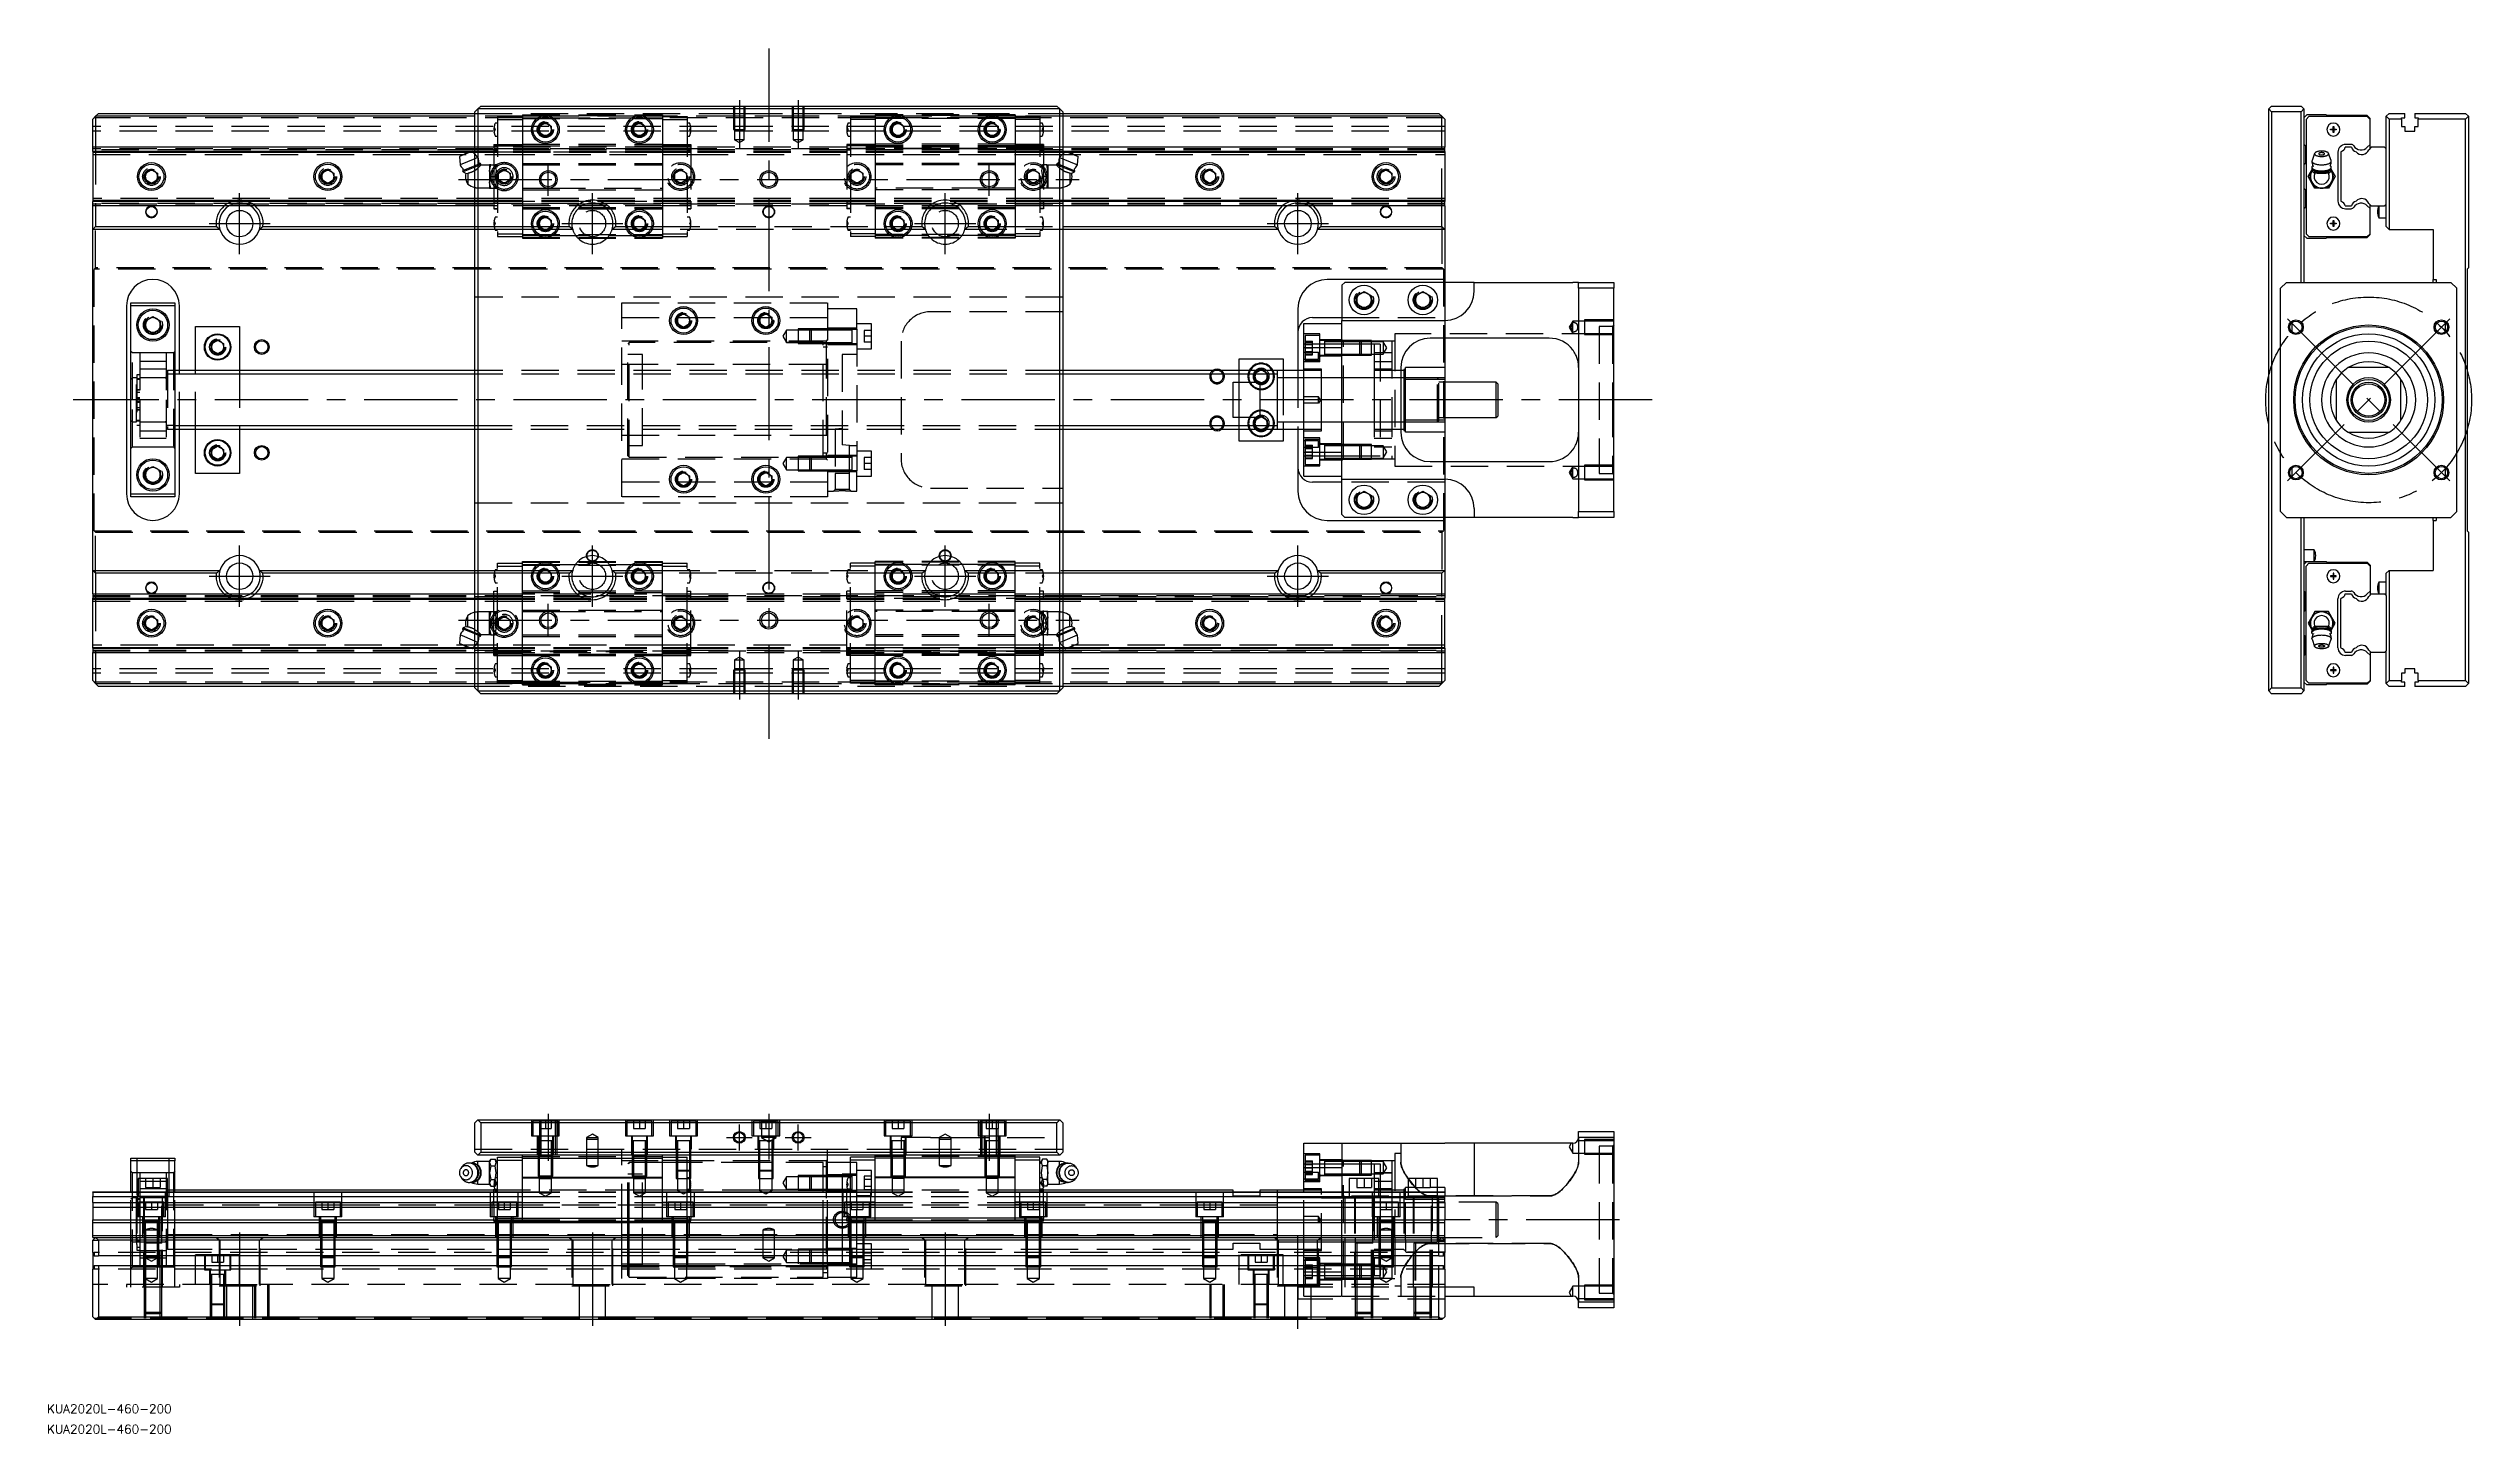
# Model space of a CAD drawing. Extents: x -15 to 809, y -352 to 120.
import ezdxf

# ---------------------------------------------------------------- set-up
doc = ezdxf.new("R2010")
doc.units = 0
doc.linetypes.add('CENTER', pattern=[50.8, 31.75, -6.35, 6.35, -6.35])
doc.linetypes.add('DASHED', pattern=[19.05, 12.7, -6.35])
doc.layers.get('0').update_dxf_attribs({"linetype": 'CONTINUOUS'})
doc.layers.add('CENTER', color=1, linetype='CENTER')
doc.styles.get("Standard").update_dxf_attribs({"font": 'txt.shx', "height": 3, "bigfont": 'bigfont.shx'})

# ---------------------------------------------------------------- blocks, each defined once
blk = doc.blocks.new('*U2')
at = {"color": 7, "linetype": 'CONTINUOUS'}
blk.add_text('KUA2020L-460-200', height=3, dxfattribs=at).set_placement((-15.56, -344.81))
blk = doc.blocks.new('*U3')
at = {"color": 7, "linetype": 'CONTINUOUS'}
blk.add_text('KUA2020L-460-200', height=3, dxfattribs=at).set_placement((-15.56, -351.75))

msp = doc.modelspace()

# ---------------------------------------------------------------- linework, layer by layer
at = {"color": 7, "linetype": 'CONTINUOUS'}
for p, q in [((130, 98), (131, 99)), ((131, 99), (132, 100)), ((131, 99), (131, -99)), ((329, 99), (131, 99)), ((132, 100), (328, 100)), ((328, 100), (329, 99)), ((329, 99), (330, 98)), ((329, -99), (329, 99)), ((741.27, 100), (740.27, 99)), ((740.27, -99), (740.27, 99)), ((740.27, 99), (741.27, 98)), ((741.27, 100), (751.27, 100)), ((752.27, 99), (751.27, 100)), ((751.27, 98), (752.27, 99)), ((752.27, 99), (752.27, 40)), ((1, 96.5), (0, 95.5)), ((0, 86), (0, 95.5)), ((2, 97.5), (1, 96.5)), ((130, 96.5), (1, 96.5)), ((1, 96.5), (1, 86)), ((2, 97.5), (130, 97.5)), ((130, -98), (130, 98)), ((152, 93.15), (154, 94.31)), ((152, 90.85), (152, 93.15)), ((154, 89.69), (152, 90.85)), ((154, 94.31), (156, 93.15)), ((156, 90.85), (154, 89.69)), ((156, 93.15), (156, 90.85)), ((184, 93.15), (186, 94.31)), ((184, 90.85), (184, 93.15)), ((186, 89.69), (184, 90.85)), ((186, 94.31), (188, 93.15)), ((188, 90.85), (186, 89.69)), ((188, 93.15), (188, 90.85)), ((272, 93.15), (274, 94.31)), ((272, 90.85), (272, 93.15)), ((274, 89.69), (272, 90.85)), ((274, 94.31), (276, 93.15)), ((276, 90.85), (274, 89.69)), ((276, 93.15), (276, 90.85)), ((304, 93.15), (306, 94.31)), ((304, 90.85), (304, 93.15)), ((306, 89.69), (304, 90.85)), ((306, 94.31), (308, 93.15)), ((308, 90.85), (306, 89.69)), ((308, 93.15), (308, 90.85)), ((330, 98), (330, -98)), ((330, 97.5), (458, 97.5)), ((459, 96.5), (330, 96.5)), ((459, 96.5), (458, 97.5)), ((460, 95.5), (459, 96.5)), ((459, 86), (459, 96.5)), ((460, 95.5), (460, 86)), ((741.27, 98), (741.27, -98)), ((751.27, 98), (741.27, 98)), ((751.27, 40), (751.27, 98)), ((753.27, 97), (752.27, 96)), ((753.97, 96.45), (752.97, 95.45)), ((752.97, 95.45), (752.97, 56.55)), ((759.77, 97), (753.27, 97)), ((773.77, 96.45), (753.97, 96.45)), ((760.02, 96.75), (759.77, 97)), ((773.77, 96.75), (760.02, 96.75)), ((761.27, 92.1), (762.17, 92.1)), ((761.27, 91.9), (761.27, 92.1)), ((762.17, 91.9), (761.27, 91.9)), ((762.17, 92.1), (762.17, 93)), ((762.17, 93), (762.37, 93)), ((762.17, 92.1), (762.27, 92)), ((762.17, 91.9), (762.27, 92)), ((762.17, 91), (762.17, 91.9)), ((762.37, 91), (762.17, 91)), ((762.37, 92.1), (762.27, 92)), ((762.37, 91.9), (762.27, 92)), ((762.37, 93), (762.37, 92.1)), ((762.37, 92.1), (763.27, 92.1)), ((763.27, 91.9), (762.37, 91.9)), ((762.37, 91.9), (762.37, 91)), ((763.27, 92.1), (763.27, 91.9)), ((774.77, 95.75), (773.77, 96.75)), ((774.77, 95.45), (773.77, 96.45)), ((774.77, 95.45), (774.77, 95.75)), ((774.77, 86.92), (774.77, 95.45)), ((780.27, 96.5), (781.27, 97.5)), ((780.27, 85.4), (780.27, 96.5)), ((781.27, 95.5), (780.27, 96.5)), ((781.27, 97.5), (786.57, 97.5)), ((785.42, 95.5), (781.27, 95.5)), ((781.27, 95.5), (781.27, 58)), ((785.42, 95.5), (785.42, 96)), ((785.42, 96), (786.57, 96)), ((785.42, 95.5), (785.42, 93)), ((785.42, 93), (786.57, 93)), ((786.57, 96), (786.57, 97.5)), ((786.57, 93), (786.57, 91.5)), ((786.57, 91.5), (789.97, 91.5)), ((789.97, 97.5), (807.27, 97.5)), ((789.97, 97.5), (789.97, 96)), ((789.97, 96), (791.12, 96)), ((789.97, 93), (791.12, 93)), ((789.97, 91.5), (789.97, 93)), ((791.12, 96), (791.12, 95.5)), ((791.12, 93), (791.12, 95.5)), ((807.27, 95.5), (791.12, 95.5)), ((807.27, 97.5), (808.27, 96.5)), ((808.27, 96.5), (807.27, 95.5)), ((807.27, -95.5), (807.27, 95.5)), ((808.27, 96.5), (808.27, 45)), ((130, 86), (0, 86)), ((0, 84.48), (0, 86)), ((128.73, 84.48), (0, 84.48)), ((0, 84.48), (0, 84.2)), ((128.05, 84.2), (0, 84.2)), ((0, 84.2), (0, 67.8)), ((129.2, 84.68), (124.77, 82.84)), ((124.77, 82.84), (124.97, 80)), ((130, 83.76), (129.2, 84.68)), ((130, 84.48), (129.37, 84.48)), ((130, 84.2), (129.62, 84.2)), ((460, 86), (330, 86)), ((330.8, 84.68), (330, 83.76)), ((330.63, 84.48), (330, 84.48)), ((330.38, 84.2), (330, 84.2)), ((330.8, 84.68), (335.23, 82.84)), ((460, 84.48), (331.27, 84.48)), ((460, 84.2), (331.95, 84.2)), ((335.03, 80), (335.23, 82.84)), ((460, 84.48), (460, 86)), ((460, 84.48), (460, 84.2)), ((460, 84.2), (460, 67.8)), ((752.27, 87), (752.77, 86.5)), ((752.77, 86.5), (752.77, 80.5)), ((755.89, 83.89), (755, 81.44)), ((755.89, 83.89), (755.87, 83.81)), ((755.87, 83.81), (755.87, 83.73)), ((755.87, 83.73), (755.89, 83.65)), ((755.92, 83.95), (755.89, 83.89)), ((755.89, 83.65), (755.92, 83.58)), ((755.96, 84.02), (755.92, 83.95)), ((755.92, 83.58), (755.97, 83.5)), ((756.02, 84.08), (755.96, 84.02)), ((755.97, 83.5), (756.04, 83.42)), ((756.08, 84.14), (756.02, 84.08)), ((756.04, 83.42), (756.12, 83.35)), ((756.16, 84.2), (756.08, 84.14)), ((756.12, 83.35), (756.22, 83.28)), ((756.25, 84.25), (756.16, 84.2)), ((756.22, 83.28), (756.33, 83.22)), ((756.34, 84.31), (756.25, 84.25)), ((756.33, 83.22), (756.46, 83.16)), ((756.45, 84.36), (756.34, 84.31)), ((756.57, 84.41), (756.45, 84.36)), ((756.46, 83.16), (756.6, 83.1)), ((756.69, 84.45), (756.57, 84.41)), ((756.6, 83.1), (756.75, 83.05)), ((756.83, 84.49), (756.69, 84.45)), ((756.75, 83.05), (756.92, 83)), ((756.97, 84.53), (756.83, 84.49)), ((756.92, 83), (757.09, 82.96)), ((757.12, 84.57), (756.97, 84.53)), ((757.09, 82.96), (757.28, 82.92)), ((757.27, 84.6), (757.12, 84.57)), ((757.43, 84.62), (757.27, 84.6)), ((757.29, 83.83), (757.27, 83.79)), ((757.27, 83.79), (757.27, 83.76)), ((757.27, 83.76), (757.27, 83.73)), ((757.27, 83.73), (757.29, 83.69)), ((757.28, 82.92), (757.47, 82.9)), ((757.3, 83.86), (757.29, 83.83)), ((757.29, 83.69), (757.3, 83.66)), ((757.33, 83.89), (757.3, 83.86)), ((757.3, 83.66), (757.33, 83.63)), ((757.36, 83.92), (757.33, 83.89)), ((757.33, 83.63), (757.36, 83.6)), ((757.4, 83.95), (757.36, 83.92)), ((757.36, 83.6), (757.4, 83.57)), ((757.45, 83.98), (757.4, 83.95)), ((757.4, 83.57), (757.45, 83.54)), ((757.59, 84.64), (757.43, 84.62)), ((757.5, 84.01), (757.45, 83.98)), ((757.45, 83.54), (757.5, 83.51)), ((757.47, 82.9), (757.66, 82.87)), ((757.56, 84.03), (757.5, 84.01)), ((757.5, 83.51), (757.56, 83.49)), ((757.63, 84.05), (757.56, 84.03)), ((757.56, 83.49), (757.63, 83.47)), ((757.76, 84.66), (757.59, 84.64)), ((757.7, 84.07), (757.63, 84.05)), ((757.63, 83.47), (757.7, 83.45)), ((757.66, 82.87), (757.86, 82.86)), ((757.77, 84.09), (757.7, 84.07)), ((757.7, 83.45), (757.77, 83.43)), ((757.93, 84.67), (757.76, 84.66)), ((757.85, 84.11), (757.77, 84.09)), ((757.77, 83.43), (757.85, 83.41)), ((757.93, 84.12), (757.85, 84.11)), ((757.85, 83.41), (757.93, 83.4)), ((757.86, 82.86), (758.07, 82.85)), ((758.1, 84.68), (757.93, 84.67)), ((758.01, 84.13), (757.93, 84.12)), ((757.93, 83.4), (758.01, 83.39)), ((758.1, 84.14), (758.01, 84.13)), ((758.01, 83.39), (758.1, 83.38)), ((758.07, 82.85), (758.27, 82.84)), ((758.27, 84.68), (758.1, 84.68)), ((758.18, 84.14), (758.1, 84.14)), ((758.1, 83.38), (758.18, 83.38)), ((758.27, 84.14), (758.18, 84.14)), ((758.18, 83.38), (758.27, 83.38)), ((758.44, 84.68), (758.27, 84.68)), ((758.36, 84.14), (758.27, 84.14)), ((758.27, 83.38), (758.36, 83.38)), ((758.27, 82.84), (758.47, 82.85)), ((758.44, 84.14), (758.36, 84.14)), ((758.36, 83.38), (758.44, 83.38)), ((758.61, 84.67), (758.44, 84.68)), ((758.53, 84.13), (758.44, 84.14)), ((758.44, 83.38), (758.53, 83.39)), ((758.47, 82.85), (758.68, 82.86)), ((758.61, 84.12), (758.53, 84.13)), ((758.53, 83.39), (758.61, 83.4)), ((758.78, 84.66), (758.61, 84.67)), ((758.69, 84.11), (758.61, 84.12)), ((758.61, 83.4), (758.69, 83.41)), ((758.68, 82.86), (758.88, 82.87)), ((758.77, 84.09), (758.69, 84.11)), ((758.69, 83.41), (758.77, 83.43)), ((758.84, 84.07), (758.77, 84.09)), ((758.77, 83.43), (758.84, 83.45)), ((758.95, 84.64), (758.78, 84.66)), ((758.91, 84.05), (758.84, 84.07)), ((758.84, 83.45), (758.91, 83.47)), ((758.88, 82.87), (759.07, 82.9)), ((758.98, 84.03), (758.91, 84.05)), ((758.91, 83.47), (758.98, 83.49)), ((759.11, 84.62), (758.95, 84.64)), ((759.04, 84.01), (758.98, 84.03)), ((758.98, 83.49), (759.04, 83.51)), ((759.09, 83.98), (759.04, 84.01)), ((759.04, 83.51), (759.09, 83.54)), ((759.07, 82.9), (759.26, 82.92)), ((759.14, 83.95), (759.09, 83.98)), ((759.09, 83.54), (759.14, 83.57)), ((759.27, 84.6), (759.11, 84.62)), ((759.18, 83.92), (759.14, 83.95)), ((759.14, 83.57), (759.18, 83.6)), ((759.21, 83.89), (759.18, 83.92)), ((759.18, 83.6), (759.21, 83.63)), ((759.24, 83.86), (759.21, 83.89)), ((759.21, 83.63), (759.24, 83.66)), ((759.25, 83.83), (759.24, 83.86)), ((759.24, 83.66), (759.25, 83.69)), ((759.27, 83.79), (759.25, 83.83)), ((759.25, 83.69), (759.27, 83.73)), ((759.26, 82.92), (759.45, 82.96)), ((759.42, 84.57), (759.27, 84.6)), ((759.27, 83.76), (759.27, 83.79)), ((759.27, 83.73), (759.27, 83.76)), ((759.57, 84.53), (759.42, 84.57)), ((759.45, 82.96), (759.62, 83)), ((759.71, 84.49), (759.57, 84.53)), ((759.62, 83), (759.79, 83.05)), ((759.85, 84.45), (759.71, 84.49)), ((759.79, 83.05), (759.94, 83.1)), ((759.97, 84.41), (759.85, 84.45)), ((759.94, 83.1), (760.08, 83.16)), ((760.09, 84.36), (759.97, 84.41)), ((760.08, 83.16), (760.21, 83.22)), ((760.2, 84.31), (760.09, 84.36)), ((760.29, 84.25), (760.2, 84.31)), ((760.21, 83.22), (760.32, 83.28)), ((760.38, 84.2), (760.29, 84.25)), ((760.32, 83.28), (760.42, 83.35)), ((760.46, 84.14), (760.38, 84.2)), ((760.42, 83.35), (760.5, 83.42)), ((760.52, 84.08), (760.46, 84.14)), ((760.5, 83.42), (760.57, 83.5)), ((760.58, 84.02), (760.52, 84.08)), ((760.57, 83.5), (760.62, 83.58)), ((760.62, 83.95), (760.58, 84.02)), ((760.65, 83.89), (760.62, 83.95)), ((760.62, 83.58), (760.65, 83.65)), ((760.67, 83.81), (760.65, 83.89)), ((761.54, 81.44), (760.65, 83.89)), ((760.65, 83.65), (760.67, 83.73)), ((760.67, 83.73), (760.67, 83.81)), ((763.84, 84.33), (763.84, 67.67)), ((764.93, 84.48), (764.77, 84.2)), ((764.77, 84.2), (764.77, 67.8)), ((768.41, 86), (766.33, 86)), ((768.35, 86.93), (766.44, 86.93)), ((774.77, 86.92), (773.81, 85.95)), ((775.17, 86), (774.32, 85.15)), ((774.77, 85.6), (774.77, 86.92)), ((779.67, 86), (775.17, 86)), ((780.27, 85.4), (779.67, 86)), ((780.27, 66.6), (780.27, 85.4)), ((18, 77.15), (20, 78.31)), ((18, 74.85), (18, 77.15)), ((20, 73.69), (18, 74.85)), ((20, 78.31), (22, 77.15)), ((22, 74.85), (20, 73.69)), ((22, 77.15), (22, 74.85)), ((78, 77.15), (80, 78.31)), ((78, 74.85), (78, 77.15)), ((80, 73.69), (78, 74.85)), ((80, 78.31), (82, 77.15)), ((82, 74.85), (80, 73.69)), ((82, 77.15), (82, 74.85)), ((130, 82.09), (124.97, 80)), ((130, 79.66), (125.83, 77.93)), ((126.04, 78.44), (125.83, 77.93)), ((125.83, 77.93), (125.98, 77.56)), ((130, 79.22), (125.98, 77.56)), ((125.98, 77.56), (127.1, 77.09)), ((126.94, 77.07), (127.6, 77.18)), ((127.6, 77.18), (127.74, 77.21)), ((127.6, 77.18), (127.6, 73.4)), ((127.74, 77.21), (127.88, 77.24)), ((127.88, 77.24), (128.02, 77.28)), ((128.02, 77.28), (128.17, 77.32)), ((128.17, 77.32), (128.32, 77.36)), ((128.32, 77.36), (128.47, 77.41)), ((128.47, 77.41), (128.6, 77.46)), ((128.6, 77.46), (128.73, 77.5)), ((128.73, 77.5), (128.86, 77.55)), ((128.86, 77.55), (129, 77.61)), ((129, 77.61), (129.13, 77.66)), ((129.13, 77.66), (129.26, 77.72)), ((129.26, 77.72), (129.39, 77.78)), ((129.39, 77.78), (129.52, 77.85)), ((129.52, 77.85), (129.66, 77.91)), ((129.66, 77.91), (129.79, 77.98)), ((129.79, 77.98), (129.91, 78.05)), ((129.91, 78.05), (130, 78.1)), ((330, 82.09), (335.03, 80)), ((330, 79.66), (334.17, 77.93)), ((330, 79.22), (334.02, 77.56)), ((330.09, 78.05), (330, 78.1)), ((330.22, 77.98), (330.09, 78.05)), ((330.35, 77.91), (330.22, 77.98)), ((330.48, 77.84), (330.35, 77.91)), ((330.61, 77.78), (330.48, 77.84)), ((330.74, 77.72), (330.61, 77.78)), ((330.88, 77.66), (330.74, 77.72)), ((331.01, 77.61), (330.88, 77.66)), ((331.14, 77.55), (331.01, 77.61)), ((331.27, 77.5), (331.14, 77.55)), ((331.41, 77.46), (331.27, 77.5)), ((331.53, 77.41), (331.41, 77.46)), ((331.69, 77.36), (331.53, 77.41)), ((331.84, 77.32), (331.69, 77.36)), ((331.98, 77.28), (331.84, 77.32)), ((332.13, 77.24), (331.98, 77.28)), ((332.27, 77.21), (332.13, 77.24)), ((332.4, 77.18), (332.27, 77.21)), ((333.06, 77.07), (332.4, 77.18)), ((332.4, 77.18), (332.4, 73.4)), ((332.9, 77.09), (334.02, 77.56)), ((334.17, 77.93), (333.96, 78.44)), ((334.02, 77.56), (334.17, 77.93)), ((378, 77.15), (380, 78.31)), ((378, 74.85), (378, 77.15)), ((380, 73.69), (378, 74.85)), ((380, 78.31), (382, 77.15)), ((382, 74.85), (380, 73.69)), ((382, 77.15), (382, 74.85)), ((438, 77.15), (440, 78.31)), ((438, 74.85), (438, 77.15)), ((440, 73.69), (438, 74.85)), ((440, 78.31), (442, 77.15)), ((442, 74.85), (440, 73.69)), ((442, 77.15), (442, 74.85)), ((752.77, 80.5), (752.27, 80)), ((753.65, 76), (754.81, 78)), ((754.81, 74), (753.65, 76)), ((754.81, 78), (755.09, 78.49)), ((755, 81.44), (754.97, 81.27)), ((754.97, 81.27), (754.98, 81.17)), ((754.97, 81.27), (754.97, 81.26)), ((754.97, 81.26), (754.97, 81.09)), ((754.97, 81.09), (754.99, 80.93)), ((754.99, 79.33), (754.97, 79.26)), ((754.97, 79.26), (754.97, 79.19)), ((754.97, 79.19), (754.98, 79.09)), ((754.97, 79.19), (754.97, 78.82)), ((754.97, 78.82), (754.97, 78.75)), ((754.97, 78.75), (754.99, 78.69)), ((754.98, 81.17), (755.01, 81.07)), ((754.98, 79.09), (755.01, 78.99)), ((754.99, 80.93), (755.01, 80.77)), ((755.01, 79.39), (754.99, 79.33)), ((754.99, 78.69), (755.01, 78.62)), ((755.01, 81.07), (755.06, 80.97)), ((755.01, 80.77), (755.04, 80.61)), ((755.04, 79.46), (755.01, 79.39)), ((755.01, 78.99), (755.06, 78.9)), ((755.01, 78.62), (755.04, 78.55)), ((755.04, 80.61), (755.07, 80.45)), ((755.09, 79.52), (755.04, 79.46)), ((755.04, 78.55), (755.09, 78.49)), ((755.06, 80.97), (755.13, 80.88)), ((755.06, 78.9), (755.13, 78.8)), ((755.07, 80.45), (755.12, 80.3)), ((755.14, 79.59), (755.09, 79.52)), ((755.09, 78.49), (755.14, 78.42)), ((755.12, 80.3), (755.17, 80.14)), ((755.13, 80.88), (755.22, 80.78)), ((755.13, 78.8), (755.22, 78.71)), ((755.2, 79.65), (755.14, 79.59)), ((755.14, 78.42), (755.2, 78.36)), ((755.17, 80.14), (755.22, 80)), ((755.18, 77.98), (755.19, 78.05)), ((755.18, 77.91), (755.18, 77.98)), ((755.19, 77.84), (755.18, 77.91)), ((755.19, 78.05), (755.21, 78.12)), ((755.2, 77.78), (755.19, 77.84)), ((755.27, 79.71), (755.2, 79.65)), ((755.2, 78.36), (755.27, 78.3)), ((755.21, 77.72), (755.2, 77.78)), ((755.21, 78.12), (755.23, 78.2)), ((755.24, 77.66), (755.21, 77.72)), ((755.22, 80.78), (755.33, 80.69)), ((755.22, 80), (755.29, 79.85)), ((755.22, 78.71), (755.33, 78.62)), ((755.23, 78.2), (755.26, 78.27)), ((755.27, 77.61), (755.24, 77.66)), ((755.26, 78.27), (755.27, 78.29)), ((755.33, 79.77), (755.27, 79.71)), ((755.27, 78.3), (755.39, 78.21)), ((755.27, 78.3), (756.26, 77.46)), ((755.3, 77.55), (755.27, 77.61)), ((755.29, 79.85), (755.36, 79.71)), ((755.35, 77.5), (755.3, 77.55)), ((755.33, 80.69), (755.46, 80.61)), ((755.33, 78.62), (755.46, 78.53)), ((755.39, 77.46), (755.35, 77.5)), ((755.36, 79.71), (755.44, 79.57)), ((755.39, 78.21), (755.53, 78.12)), ((755.45, 77.41), (755.39, 77.46)), ((755.44, 79.57), (755.47, 79.51)), ((755.51, 77.36), (755.45, 77.41)), ((755.46, 80.61), (755.6, 80.52)), ((755.46, 78.53), (755.6, 78.45)), ((755.59, 77.32), (755.51, 77.36)), ((755.53, 78.12), (755.69, 78.03)), ((755.67, 77.28), (755.59, 77.32)), ((755.6, 80.52), (755.76, 80.45)), ((755.6, 78.45), (755.76, 78.37)), ((755.76, 77.24), (755.67, 77.28)), ((755.69, 78.03), (755.86, 77.96)), ((755.76, 80.45), (755.94, 80.37)), ((755.76, 78.37), (755.94, 78.3)), ((755.86, 77.21), (755.76, 77.24)), ((755.86, 77.96), (756.06, 77.88)), ((755.95, 77.18), (755.86, 77.21)), ((755.94, 80.37), (756.13, 80.31)), ((755.94, 78.3), (756.13, 78.23)), ((756.11, 77.16), (755.95, 77.18)), ((756.06, 77.88), (756.26, 77.82)), ((756.27, 77.15), (756.11, 77.16)), ((756.13, 80.31), (756.33, 80.24)), ((756.13, 78.23), (756.33, 78.17)), ((756.26, 77.82), (756.48, 77.76)), ((756.27, 77.46), (756.26, 77.46)), ((756.31, 77.42), (756.27, 77.46)), ((756.42, 77.13), (756.27, 77.15)), ((756.37, 77.39), (756.31, 77.42)), ((756.33, 80.24), (756.55, 80.19)), ((756.33, 78.17), (756.55, 78.11)), ((756.43, 77.35), (756.37, 77.39)), ((756.58, 77.12), (756.42, 77.13)), ((756.49, 77.32), (756.43, 77.35)), ((756.48, 77.76), (756.72, 77.71)), ((756.55, 77.3), (756.49, 77.32)), ((756.55, 80.19), (756.77, 80.14)), ((756.55, 78.11), (756.77, 78.07)), ((756.63, 77.27), (756.55, 77.3)), ((756.75, 77.11), (756.58, 77.12)), ((756.7, 77.25), (756.63, 77.27)), ((756.78, 77.23), (756.7, 77.25)), ((756.72, 77.71), (756.96, 77.66)), ((756.91, 77.1), (756.75, 77.11)), ((756.77, 80.14), (757.01, 80.1)), ((756.77, 78.07), (757.01, 78.02)), ((756.86, 77.21), (756.78, 77.23)), ((756.95, 77.19), (756.86, 77.21)), ((757.06, 77.09), (756.91, 77.1)), ((757.02, 77.18), (756.95, 77.19)), ((756.96, 77.66), (757.21, 77.63)), ((757.01, 80.1), (757.25, 80.07)), ((757.01, 78.02), (757.25, 77.99)), ((757.1, 77.16), (757.02, 77.18)), ((757.24, 77.09), (757.06, 77.09)), ((757.18, 77.15), (757.1, 77.16)), ((757.26, 77.14), (757.18, 77.15)), ((757.21, 77.63), (757.47, 77.6)), ((757.42, 77.08), (757.24, 77.09)), ((757.25, 80.07), (757.5, 80.04)), ((757.25, 77.99), (757.5, 77.96)), ((757.35, 77.13), (757.26, 77.14)), ((757.43, 77.13), (757.35, 77.13)), ((757.58, 77.08), (757.42, 77.08)), ((757.52, 77.12), (757.43, 77.13)), ((757.47, 77.6), (757.73, 77.58)), ((757.5, 80.04), (757.75, 80.02)), ((757.5, 77.96), (757.75, 77.94)), ((757.61, 77.11), (757.52, 77.12)), ((757.75, 77.08), (757.58, 77.08)), ((757.7, 77.11), (757.61, 77.11)), ((757.8, 77.1), (757.7, 77.11)), ((757.73, 77.58), (758, 77.56)), ((757.75, 80.02), (758.01, 80.01)), ((757.75, 77.94), (758.01, 77.93)), ((757.92, 77.07), (757.75, 77.08)), ((757.88, 77.1), (757.8, 77.1)), ((757.95, 77.1), (757.88, 77.1)), ((758.1, 77.07), (757.92, 77.07)), ((758.03, 77.1), (757.95, 77.1)), ((758, 77.56), (758.27, 77.56)), ((758.01, 80.01), (758.27, 80)), ((758.01, 77.93), (758.27, 77.93)), ((758.11, 77.09), (758.03, 77.1)), ((758.27, 77.07), (758.1, 77.07)), ((758.19, 77.09), (758.11, 77.09)), ((758.27, 77.09), (758.19, 77.09)), ((758.27, 80), (758.53, 80.01)), ((758.27, 77.93), (758.53, 77.93)), ((758.27, 77.56), (758.54, 77.56)), ((758.35, 77.09), (758.27, 77.09)), ((758.47, 77.07), (758.27, 77.07)), ((758.43, 77.09), (758.35, 77.09)), ((758.51, 77.1), (758.43, 77.09)), ((758.67, 77.07), (758.47, 77.07)), ((758.59, 77.1), (758.51, 77.1)), ((758.53, 80.01), (758.79, 80.02)), ((758.53, 77.93), (758.79, 77.94)), ((758.54, 77.56), (758.81, 77.58)), ((758.66, 77.1), (758.59, 77.1)), ((758.74, 77.1), (758.66, 77.1)), ((758.88, 77.08), (758.67, 77.07)), ((758.84, 77.11), (758.74, 77.1)), ((758.79, 80.02), (759.04, 80.04)), ((758.79, 77.94), (759.04, 77.96)), ((758.81, 77.58), (759.07, 77.6)), ((758.93, 77.11), (758.84, 77.11)), ((759.07, 77.08), (758.88, 77.08)), ((759.02, 77.12), (758.93, 77.11)), ((759.11, 77.13), (759.02, 77.12)), ((759.04, 80.04), (759.29, 80.07)), ((759.04, 77.96), (759.29, 77.99)), ((759.07, 77.6), (759.33, 77.63)), ((759.27, 77.09), (759.07, 77.08)), ((759.19, 77.13), (759.11, 77.13)), ((759.28, 77.14), (759.19, 77.13)), ((759.48, 77.09), (759.27, 77.09)), ((759.36, 77.15), (759.28, 77.14)), ((759.29, 80.07), (759.53, 80.1)), ((759.29, 77.99), (759.53, 78.02)), ((759.33, 77.63), (759.58, 77.66)), ((759.44, 77.16), (759.36, 77.15)), ((759.52, 77.18), (759.44, 77.16)), ((759.66, 77.1), (759.48, 77.09)), ((759.59, 77.19), (759.52, 77.18)), ((759.53, 80.1), (759.77, 80.14)), ((759.53, 78.02), (759.77, 78.07)), ((759.58, 77.66), (759.82, 77.71)), ((759.68, 77.21), (759.59, 77.19)), ((759.85, 77.11), (759.66, 77.1)), ((759.76, 77.23), (759.68, 77.21)), ((759.84, 77.25), (759.76, 77.23)), ((759.77, 80.14), (759.99, 80.19)), ((759.77, 78.07), (759.99, 78.11)), ((759.82, 77.71), (760.06, 77.76)), ((759.91, 77.27), (759.84, 77.25)), ((760.05, 77.13), (759.85, 77.11)), ((759.99, 77.3), (759.91, 77.27)), ((759.99, 80.19), (760.21, 80.24)), ((759.99, 78.11), (760.21, 78.17)), ((760.05, 77.32), (759.99, 77.3)), ((760.11, 77.35), (760.05, 77.32)), ((760.22, 77.14), (760.05, 77.13)), ((760.06, 77.76), (760.28, 77.82)), ((760.17, 77.39), (760.11, 77.35)), ((760.23, 77.42), (760.17, 77.39)), ((760.21, 80.24), (760.41, 80.31)), ((760.21, 78.17), (760.41, 78.23)), ((760.4, 77.16), (760.22, 77.14)), ((760.27, 77.46), (760.23, 77.42)), ((760.28, 77.46), (760.27, 77.46)), ((760.28, 77.46), (761.27, 78.3)), ((760.28, 77.82), (760.48, 77.88)), ((760.59, 77.18), (760.4, 77.16)), ((760.41, 80.31), (760.6, 80.37)), ((760.41, 78.23), (760.6, 78.3)), ((760.48, 77.88), (760.68, 77.96)), ((760.68, 77.21), (760.59, 77.18)), ((760.6, 80.37), (760.78, 80.45)), ((760.6, 78.3), (760.78, 78.37)), ((760.68, 77.96), (760.85, 78.03)), ((760.78, 77.24), (760.68, 77.21)), ((760.78, 80.45), (760.94, 80.52)), ((760.78, 78.37), (760.94, 78.45)), ((760.87, 77.28), (760.78, 77.24)), ((760.85, 78.03), (761.01, 78.12)), ((760.95, 77.32), (760.87, 77.28)), ((760.94, 80.52), (761.08, 80.61)), ((760.94, 78.45), (761.08, 78.53)), ((761.02, 77.36), (760.95, 77.32)), ((761.01, 78.12), (761.15, 78.21)), ((761.09, 77.41), (761.02, 77.36)), ((761.07, 79.52), (761.09, 79.55)), ((761.08, 80.61), (761.21, 80.69)), ((761.08, 78.53), (761.21, 78.62)), ((761.09, 79.55), (761.17, 79.7)), ((761.15, 77.46), (761.09, 77.41)), ((761.15, 78.21), (761.27, 78.3)), ((761.19, 77.5), (761.15, 77.46)), ((761.17, 79.7), (761.25, 79.85)), ((761.24, 77.55), (761.19, 77.5)), ((761.21, 80.69), (761.32, 80.78)), ((761.27, 79.71), (761.21, 79.77)), ((761.21, 78.62), (761.32, 78.71)), ((761.27, 77.61), (761.24, 77.55)), ((761.25, 79.85), (761.32, 80.01)), ((761.34, 79.65), (761.27, 79.71)), ((761.27, 78.3), (761.34, 78.36)), ((761.27, 78.29), (761.28, 78.27)), ((761.3, 77.66), (761.27, 77.61)), ((761.28, 78.27), (761.31, 78.2)), ((761.33, 77.72), (761.3, 77.66)), ((761.31, 78.2), (761.33, 78.12)), ((761.32, 80.78), (761.41, 80.88)), ((761.32, 80.01), (761.38, 80.17)), ((761.32, 78.71), (761.41, 78.8)), ((761.33, 78.12), (761.35, 78.05)), ((761.34, 77.78), (761.33, 77.72)), ((761.4, 79.59), (761.34, 79.65)), ((761.34, 78.36), (761.4, 78.42)), ((761.35, 77.84), (761.34, 77.78)), ((761.35, 78.05), (761.36, 77.98)), ((761.36, 77.91), (761.35, 77.84)), ((761.36, 77.98), (761.36, 77.91)), ((761.38, 80.17), (761.43, 80.33)), ((761.45, 79.52), (761.4, 79.59)), ((761.4, 78.42), (761.45, 78.49)), ((761.41, 80.88), (761.48, 80.97)), ((761.41, 78.8), (761.48, 78.9)), ((761.43, 80.33), (761.48, 80.49)), ((761.5, 79.46), (761.45, 79.52)), ((761.45, 78.49), (761.5, 78.55)), ((761.45, 78.49), (761.73, 78)), ((761.48, 80.97), (761.53, 81.07)), ((761.48, 80.49), (761.51, 80.65)), ((761.48, 78.9), (761.53, 78.99)), ((761.53, 79.39), (761.5, 79.46)), ((761.5, 78.55), (761.53, 78.62)), ((761.51, 80.65), (761.54, 80.82)), ((761.53, 81.07), (761.56, 81.17)), ((761.55, 79.33), (761.53, 79.39)), ((761.53, 78.99), (761.56, 79.09)), ((761.53, 78.62), (761.55, 78.69)), ((761.57, 81.27), (761.54, 81.44)), ((761.54, 80.82), (761.56, 80.98)), ((761.57, 79.26), (761.55, 79.33)), ((761.55, 78.69), (761.57, 78.75)), ((761.56, 81.17), (761.57, 81.27)), ((761.56, 80.98), (761.57, 81.15)), ((761.56, 79.09), (761.57, 79.19)), ((761.57, 81.15), (761.57, 81.27)), ((761.57, 79.19), (761.57, 79.26)), ((761.57, 78.82), (761.57, 79.19)), ((761.57, 78.75), (761.57, 78.82)), ((761.73, 78), (762.89, 76)), ((762.89, 76), (761.73, 74)), ((0, 67.8), (0, 67.52)), ((130, 67.8), (0, 67.8)), ((0, 66), (0, 67.52)), ((130, 67.52), (0, 67.52)), ((130, 66), (0, 66)), ((0, 58), (0, 66)), ((1, 66), (1, 59)), ((460, 67.8), (330, 67.8)), ((460, 67.52), (330, 67.52)), ((460, 66), (330, 66)), ((459, 59), (459, 66)), ((460, 67.8), (460, 67.52)), ((460, 66), (460, 67.52)), ((460, 66), (460, 58)), ((752.27, 72), (752.77, 71.5)), ((752.77, 71.5), (752.77, 65.5)), ((755.96, 72), (754.81, 74)), ((758.27, 72), (755.96, 72)), ((760.58, 72), (758.27, 72)), ((761.73, 74), (760.58, 72)), ((764.77, 67.8), (764.93, 67.52)), ((766.33, 66), (768.41, 66)), ((773.81, 66.05), (774.77, 65.08)), ((774.32, 66.85), (774.77, 66.4)), ((774.77, 66.4), (775.17, 66)), ((774.77, 65.08), (774.77, 66.4)), ((775.17, 66), (779.67, 66)), ((777.77, 66), (777.77, 62)), ((779.67, 66), (780.27, 66.6)), ((780.27, 66), (779.67, 66)), ((780.27, 59), (780.27, 66.6)), ((0, 58), (1, 59)), ((0, -58), (0, 58)), ((43.29, 58), (0, 58)), ((1, 59), (42.06, 59)), ((43.29, 58), (42.06, 59)), ((57.94, 59), (56.71, 58)), ((130, 58), (56.71, 58)), ((57.94, 59), (130, 59)), ((152, 61.15), (154, 62.31)), ((152, 58.85), (152, 61.15)), ((154, 57.69), (152, 58.85)), ((154, 62.31), (156, 61.15)), ((156, 58.85), (154, 57.69)), ((156, 61.15), (156, 58.85)), ((184, 61.15), (186, 62.31)), ((184, 58.85), (184, 61.15)), ((186, 57.69), (184, 58.85)), ((186, 62.31), (188, 61.15)), ((188, 58.85), (186, 57.69)), ((188, 61.15), (188, 58.85)), ((272, 61.15), (274, 62.31)), ((272, 58.85), (272, 61.15)), ((274, 57.69), (272, 58.85)), ((274, 62.31), (276, 61.15)), ((276, 58.85), (274, 57.69)), ((276, 61.15), (276, 58.85)), ((304, 61.15), (306, 62.31)), ((304, 58.85), (304, 61.15)), ((306, 57.69), (304, 58.85)), ((306, 62.31), (308, 61.15)), ((308, 58.85), (306, 57.69)), ((308, 61.15), (308, 58.85)), ((330, 59), (402.06, 59)), ((403.29, 58), (330, 58)), ((403.29, 58), (402.06, 59)), ((417.94, 59), (416.71, 58)), ((460, 58), (416.71, 58)), ((417.94, 59), (459, 59)), ((459, 59), (460, 58)), ((460, 58), (460, 41)), ((752.77, 65.5), (752.27, 65)), ((761.27, 60.1), (762.17, 60.1)), ((761.27, 59.9), (761.27, 60.1)), ((762.17, 59.9), (761.27, 59.9)), ((762.17, 60.1), (762.17, 61)), ((762.17, 61), (762.37, 61)), ((762.17, 60.1), (762.27, 60)), ((762.17, 59.9), (762.27, 60)), ((762.17, 59), (762.17, 59.9)), ((762.37, 59), (762.17, 59)), ((762.37, 60.1), (762.27, 60)), ((762.37, 59.9), (762.27, 60)), ((762.37, 61), (762.37, 60.1)), ((762.37, 60.1), (763.27, 60.1)), ((763.27, 59.9), (762.37, 59.9)), ((762.37, 59.9), (762.37, 59)), ((763.27, 60.1), (763.27, 59.9)), ((766.44, 65.07), (768.35, 65.07)), ((774.77, 56.55), (774.77, 65.08)), ((777.27, 64.06), (777.27, 63.94)), ((777.77, 62), (780.27, 62)), ((780.27, 59), (781.27, 58)), ((781.27, 58), (796.27, 58)), ((796.27, 58), (796.27, 41)), ((752.27, 56), (753.27, 55)), ((752.97, 56.55), (753.97, 55.55)), ((753.27, 55), (759.77, 55)), ((753.97, 55.55), (773.77, 55.55)), ((759.77, 55), (760.02, 55.25)), ((760.02, 55.25), (773.77, 55.25)), ((773.77, 55.55), (774.77, 56.55)), ((773.77, 55.25), (774.77, 56.25)), ((774.77, 56.25), (774.77, 56.55)), ((807.77, 44.5), (808.27, 45)), ((807.77, 44.5), (807.77, -44.5)), ((13, 32), (13, 33)), ((13, 33), (28, 33)), ((28, 33), (28, 32)), ((460, 41), (420, 41)), ((426, 40), (425, 39)), ((425, 39), (425, 27)), ((470, 40), (426, 40)), ((430, 35.44), (432.5, 36.89)), ((430, 32.56), (430, 35.44)), ((432.5, 36.89), (435, 35.44)), ((435, 35.44), (435, 32.56)), ((450, 35.44), (452.5, 36.89)), ((450, 32.56), (450, 35.44)), ((452.5, 36.89), (455, 35.44)), ((455, 35.44), (455, 32.56)), ((460, 41), (460, 40)), ((470, 40), (503.5, 40)), ((470, 37), (470, 40)), ((505.5, 40), (503.5, 40)), ((505.5, 38), (505.5, 40)), ((505.5, 40), (517.5, 40)), ((505.5, 38), (505.5, -38)), ((517.5, 38), (505.5, 38)), ((517.5, 40), (517.5, 38)), ((517.5, -38), (517.5, 38)), ((746.27, 40), (744.27, 38)), ((744.27, -38), (744.27, 38)), ((746.27, 40), (802.27, 40)), ((796.27, 40), (796.27, 41)), ((796.27, 41), (797.27, 41)), ((797.27, 41), (797.27, 40)), ((804.27, 38), (802.27, 40)), ((804.27, -38), (804.27, 38)), ((11.5, 32), (11.5, -32)), ((13, -32), (13, 32)), ((28, 32), (13, 32)), ((18, 26.94), (20.5, 28.39)), ((18, 24.06), (18, 26.94)), ((20.5, 28.39), (23, 26.94)), ((23, 26.94), (23, 24.06)), ((28, 32), (28, -32)), ((29.5, 10), (29.5, 32)), ((35, 25), (50, 25)), ((35, 10), (35, 25)), ((50, 25), (50, 10)), ((199, 28.15), (201, 29.31)), ((199, 25.85), (199, 28.15)), ((201, 24.69), (199, 25.85)), ((201, 29.31), (203, 28.15)), ((203, 25.85), (201, 24.69)), ((203, 28.15), (203, 25.85)), ((227, 28.15), (229, 29.31)), ((227, 25.85), (227, 28.15)), ((229, 24.69), (227, 25.85)), ((229, 29.31), (231, 28.15)), ((231, 25.85), (229, 24.69)), ((231, 28.15), (231, 25.85)), ((410, 31), (410, 10)), ((412, 17.78), (412, 26)), ((412, 26), (425, 26)), ((415, 28), (425, 28)), ((425, 27), (460, 27)), ((425, 17.78), (425, 27)), ((432.5, 31.11), (430, 32.56)), ((435, 32.56), (432.5, 31.11)), ((452.5, 31.11), (450, 32.56)), ((455, 32.56), (452.5, 31.11)), ((503.01, 24.82), (503.02, 24.92)), ((503.01, 24.71), (503.01, 24.82)), ((503.02, 24.92), (503.03, 25.03)), ((503.03, 25.03), (503.06, 25.23)), ((503.06, 25.23), (503.11, 25.42)), ((503.11, 25.42), (503.16, 25.61)), ((503.16, 25.61), (503.23, 25.8)), ((503.23, 25.8), (503.3, 25.99)), ((503.3, 25.99), (503.38, 26.17)), ((503.38, 26.17), (503.5, 26.44)), ((503.5, 26.44), (503.56, 26.43)), ((503.5, 23.06), (503.5, 26.44)), ((503.56, 26.43), (503.63, 26.43)), ((503.63, 26.43), (503.69, 26.43)), ((503.69, 26.43), (503.76, 26.42)), ((503.76, 26.42), (503.82, 26.42)), ((503.82, 26.42), (503.89, 26.41)), ((503.89, 26.41), (503.95, 26.4)), ((503.95, 26.4), (504.01, 26.38)), ((504.01, 26.38), (504.08, 26.37)), ((504.08, 26.37), (504.14, 26.35)), ((504.14, 26.35), (504.19, 26.34)), ((504.19, 26.34), (504.25, 26.32)), ((504.25, 26.32), (504.31, 26.29)), ((504.31, 26.29), (504.37, 26.27)), ((504.37, 26.27), (504.42, 26.24)), ((504.42, 26.24), (504.47, 26.21)), ((504.47, 26.21), (504.52, 26.19)), ((504.52, 26.19), (504.57, 26.15)), ((504.57, 26.15), (504.61, 26.12)), ((504.61, 26.12), (504.66, 26.09)), ((504.66, 26.09), (504.7, 26.05)), ((504.7, 26.05), (504.74, 26.01)), ((504.74, 26.01), (504.78, 25.97)), ((504.78, 25.97), (504.81, 25.92)), ((504.81, 25.92), (504.84, 25.88)), ((504.84, 25.88), (504.87, 25.84)), ((504.87, 25.84), (504.9, 25.79)), ((504.9, 25.79), (504.93, 25.74)), ((504.93, 25.74), (504.95, 25.69)), ((504.95, 25.69), (504.98, 25.64)), ((504.98, 25.64), (505, 25.59)), ((505, 25.59), (505.02, 25.53)), ((505.02, 25.53), (505.04, 25.46)), ((505.04, 25.46), (505.06, 25.38)), ((505.06, 25.38), (505.08, 25.3)), ((505.08, 25.3), (505.1, 25.22)), ((505.1, 25.22), (505.11, 25.14)), ((505.11, 25.14), (505.12, 25.05)), ((505.12, 25.05), (505.13, 24.99)), ((505.13, 24.99), (505.13, 24.92)), ((505.13, 24.92), (505.13, 24.85)), ((505.13, 24.85), (505.14, 24.78)), ((505.14, 24.78), (505.14, 24.71)), ((748.27, 23.06), (748.27, 26.44)), ((800.27, 26.44), (800.27, 23.06)), ((20.5, 22.61), (18, 24.06)), ((23, 24.06), (20.5, 22.61)), ((40.5, 19.15), (42.5, 20.31)), ((40.5, 16.85), (40.5, 19.15)), ((42.5, 15.69), (40.5, 16.85)), ((42.5, 20.31), (44.5, 19.15)), ((44.5, 16.85), (42.5, 15.69)), ((44.5, 19.15), (44.5, 16.85)), ((412, -17.78), (412, 17.78)), ((412, 17.78), (425, 17.78)), ((425, -17.78), (425, 17.78)), ((425, -17.78), (425, 17.78)), ((495.5, 21), (455, 21)), ((460, 21), (460, 11)), ((503.01, 24.6), (503.01, 24.71)), ((503.02, 24.5), (503.01, 24.6)), ((503.04, 24.4), (503.02, 24.5)), ((503.06, 24.29), (503.04, 24.4)), ((503.08, 24.19), (503.06, 24.29)), ((503.16, 23.9), (503.08, 24.19)), ((503.26, 23.62), (503.16, 23.9)), ((503.38, 23.34), (503.26, 23.62)), ((503.5, 23.06), (503.38, 23.34)), ((503.58, 23.06), (503.5, 23.06)), ((503.62, 16.83), (503.5, 17)), ((503.66, 23.07), (503.58, 23.06)), ((503.74, 16.66), (503.62, 16.83)), ((503.74, 23.07), (503.66, 23.07)), ((503.82, 23.08), (503.74, 23.07)), ((503.86, 16.48), (503.74, 16.66)), ((503.9, 23.09), (503.82, 23.08)), ((503.98, 23.11), (503.9, 23.09)), ((504.03, 23.12), (503.98, 23.11)), ((504.09, 23.13), (504.03, 23.12)), ((504.15, 23.15), (504.09, 23.13)), ((504.21, 23.17), (504.15, 23.15)), ((504.26, 23.18), (504.21, 23.17)), ((504.31, 23.2), (504.26, 23.18)), ((504.36, 23.23), (504.31, 23.2)), ((504.41, 23.25), (504.36, 23.23)), ((504.46, 23.28), (504.41, 23.25)), ((504.51, 23.31), (504.46, 23.28)), ((504.56, 23.34), (504.51, 23.31)), ((504.61, 23.37), (504.56, 23.34)), ((504.65, 23.41), (504.61, 23.37)), ((504.69, 23.44), (504.65, 23.41)), ((504.73, 23.48), (504.69, 23.44)), ((504.77, 23.52), (504.73, 23.48)), ((504.81, 23.57), (504.77, 23.52)), ((504.85, 23.62), (504.81, 23.57)), ((504.88, 23.67), (504.85, 23.62)), ((504.91, 23.73), (504.88, 23.67)), ((504.94, 23.78), (504.91, 23.73)), ((504.97, 23.84), (504.94, 23.78)), ((504.99, 23.9), (504.97, 23.84)), ((505.01, 23.96), (504.99, 23.9)), ((505.04, 24.02), (505.01, 23.96)), ((505.06, 24.09), (505.04, 24.02)), ((505.07, 24.16), (505.06, 24.09)), ((505.09, 24.23), (505.07, 24.16)), ((505.1, 24.3), (505.09, 24.23)), ((505.11, 24.36), (505.1, 24.3)), ((505.12, 24.43), (505.11, 24.36)), ((505.13, 24.5), (505.12, 24.43)), ((505.14, 24.71), (505.13, 24.64)), ((505.13, 24.64), (505.13, 24.57)), ((505.13, 24.57), (505.13, 24.5)), ((130, 10), (28, 10)), ((403, 10), (330, 10)), ((390, 10), (390, 14)), ((390, 14), (405, 14)), ((396.96, 10), (397.5, 10.31)), ((397.5, 10.31), (398.04, 10)), ((412, 10), (403, 10)), ((403, 10), (403, -10)), ((403, 10), (403, -10)), ((405, 14), (405, 10)), ((445, 11), (445, -11)), ((446, 10), (445, 10)), ((446.31, 10.37), (446, 10.37)), ((446, 10.37), (446, 0)), ((446.63, 6.93), (446.63, 11)), ((460, 11), (446.63, 11)), ((460, 11), (460, 6.93)), ((504.03, 16.22), (503.86, 16.48)), ((504.19, 15.96), (504.03, 16.22)), ((504.33, 15.69), (504.19, 15.96)), ((504.47, 15.42), (504.33, 15.69)), ((504.63, 15.08), (504.47, 15.42)), ((504.78, 14.74), (504.63, 15.08)), ((504.91, 14.39), (504.78, 14.74)), ((505.02, 14.05), (504.91, 14.39)), ((505.13, 13.71), (505.02, 14.05)), ((505.22, 13.36), (505.13, 13.71)), ((505.3, 13.01), (505.22, 13.36)), ((505.36, 12.67), (505.3, 13.01)), ((505.41, 12.34), (505.36, 12.67)), ((505.45, 12.01), (505.41, 12.34)), ((505.48, 11.68), (505.45, 12.01)), ((505.49, 11.35), (505.48, 11.68)), ((505.5, 11.02), (505.49, 11.35)), ((505.5, 11), (505.5, 11.02)), ((781.2, 11), (767.34, 11)), ((388, -6), (388, 6)), ((388, 6), (397, 6)), ((397, 6), (397, -6)), ((446, 0), (446, -10.37)), ((446.63, -6.93), (446.63, 6.93)), ((460, 6.93), (446.63, 6.93)), ((460, 6.93), (460, -6.93)), ((477.5, 6), (460, 6)), ((478, 5.5), (477.5, 6)), ((477.5, -6), (477.5, 6)), ((478, 5.5), (478, -5.5)), ((763.27, 6.93), (763.27, -6.93)), ((785.27, -6.93), (785.27, 6.93)), ((397, -6), (388, -6)), ((446.63, -11), (446.63, -6.93)), ((460, -6.93), (446.63, -6.93)), ((460, -6), (477.5, -6)), ((460, -6.93), (460, -11)), ((477.5, -6), (478, -5.5)), ((28, -10), (130, -10)), ((29.5, -32), (29.5, -10)), ((35, -25), (35, -10)), ((40.5, -16.85), (42.5, -15.69)), ((42.5, -15.69), (44.5, -16.85)), ((50, -10), (50, -25)), ((330, -10), (403, -10)), ((390, -14), (390, -10)), ((405, -14), (390, -14)), ((397.5, -10.31), (396.96, -10)), ((398.04, -10), (397.5, -10.31)), ((403, -10), (412, -10)), ((405, -10), (405, -14)), ((410, -10), (410, -31)), ((445, -10), (446, -10)), ((446, -10.37), (446.31, -10.37)), ((460, -11), (446.63, -11)), ((460, -11), (460, -21)), ((503.82, -16.55), (503.96, -16.33)), ((503.96, -16.33), (504.1, -16.1)), ((504.1, -16.1), (504.23, -15.87)), ((504.23, -15.87), (504.36, -15.64)), ((504.36, -15.64), (504.47, -15.42)), ((504.47, -15.42), (504.63, -15.08)), ((504.63, -15.08), (504.77, -14.75)), ((504.77, -14.75), (504.9, -14.4)), ((504.9, -14.4), (505.02, -14.06)), ((505.02, -14.06), (505.12, -13.72)), ((505.12, -13.72), (505.22, -13.37)), ((505.22, -13.37), (505.29, -13.02)), ((505.29, -13.02), (505.36, -12.67)), ((505.36, -12.67), (505.42, -12.26)), ((505.42, -12.26), (505.46, -11.84)), ((505.46, -11.84), (505.49, -11.43)), ((505.49, -11.43), (505.5, -11.02)), ((505.5, -11.02), (505.5, -11)), ((767.34, -11), (781.2, -11)), ((18, -24.06), (20.5, -22.61)), ((18, -26.94), (18, -24.06)), ((20.5, -22.61), (23, -24.06)), ((23, -24.06), (23, -26.94)), ((40.5, -19.15), (40.5, -16.85)), ((42.5, -20.31), (40.5, -19.15)), ((44.5, -19.15), (42.5, -20.31)), ((44.5, -16.85), (44.5, -19.15)), ((199, -25.85), (201, -24.69)), ((201, -24.69), (203, -25.85)), ((227, -25.85), (229, -24.69)), ((229, -24.69), (231, -25.85)), ((412, -17.78), (425, -17.78)), ((412, -26), (412, -17.78)), ((425, -27), (425, -17.78)), ((455, -21), (495.5, -21)), ((503.01, -24.68), (503.02, -24.57)), ((503.01, -24.79), (503.01, -24.68)), ((503.02, -24.57), (503.03, -24.47)), ((503.03, -24.47), (503.06, -24.27)), ((503.06, -24.27), (503.11, -24.08)), ((503.11, -24.08), (503.16, -23.89)), ((503.16, -23.89), (503.23, -23.7)), ((503.23, -23.7), (503.3, -23.51)), ((503.3, -23.51), (503.38, -23.33)), ((503.38, -23.33), (503.5, -23.06)), ((503.5, -17), (503.58, -16.89)), ((503.5, -23.06), (503.56, -23.06)), ((503.5, -26.44), (503.5, -23.06)), ((503.56, -23.06), (503.63, -23.07)), ((503.58, -16.89), (503.66, -16.78)), ((503.63, -23.07), (503.69, -23.07)), ((503.66, -16.78), (503.82, -16.55)), ((503.69, -23.07), (503.76, -23.07)), ((503.76, -23.07), (503.82, -23.08)), ((503.82, -23.08), (503.89, -23.09)), ((503.89, -23.09), (503.95, -23.1)), ((503.95, -23.1), (504.01, -23.11)), ((504.01, -23.11), (504.08, -23.13)), ((504.08, -23.13), (504.14, -23.14)), ((504.14, -23.14), (504.19, -23.16)), ((504.19, -23.16), (504.25, -23.18)), ((504.25, -23.18), (504.31, -23.2)), ((504.31, -23.2), (504.37, -23.23)), ((504.37, -23.23), (504.42, -23.25)), ((504.42, -23.25), (504.47, -23.28)), ((504.47, -23.28), (504.52, -23.31)), ((504.52, -23.31), (504.57, -23.34)), ((504.57, -23.34), (504.61, -23.38)), ((504.61, -23.38), (504.66, -23.41)), ((504.66, -23.41), (504.7, -23.45)), ((504.7, -23.45), (504.74, -23.49)), ((504.74, -23.49), (504.78, -23.53)), ((504.78, -23.53), (504.81, -23.58)), ((504.81, -23.58), (504.84, -23.62)), ((504.84, -23.62), (504.87, -23.66)), ((504.87, -23.66), (504.9, -23.71)), ((504.9, -23.71), (504.93, -23.76)), ((504.93, -23.76), (504.95, -23.81)), ((504.95, -23.81), (504.98, -23.86)), ((504.98, -23.86), (505, -23.91)), ((505, -23.91), (505.02, -23.96)), ((505.02, -23.96), (505.04, -24.04)), ((505.04, -24.04), (505.06, -24.12)), ((505.06, -24.12), (505.08, -24.2)), ((505.08, -24.2), (505.1, -24.28)), ((505.1, -24.28), (505.11, -24.36)), ((505.11, -24.36), (505.12, -24.44)), ((505.12, -24.44), (505.13, -24.51)), ((505.13, -24.51), (505.13, -24.58)), ((505.13, -24.58), (505.13, -24.65)), ((505.13, -24.65), (505.14, -24.71)), ((505.14, -24.71), (505.14, -24.78)), ((748.27, -26.44), (748.27, -23.06)), ((800.27, -23.06), (800.27, -26.44)), ((13, -33), (13, -32)), ((13, -32), (28, -32)), ((20.5, -28.39), (18, -26.94)), ((23, -26.94), (20.5, -28.39)), ((28, -32), (28, -33)), ((50, -25), (35, -25)), ((199, -28.15), (199, -25.85)), ((201, -29.31), (199, -28.15)), ((203, -28.15), (201, -29.31)), ((203, -25.85), (203, -28.15)), ((227, -28.15), (227, -25.85)), ((229, -29.31), (227, -28.15)), ((231, -28.15), (229, -29.31)), ((231, -25.85), (231, -28.15)), ((412, -26), (425, -26)), ((425, -28), (415, -28)), ((425, -39), (425, -27)), ((425, -27), (460, -27)), ((430, -32.56), (432.5, -31.11)), ((430, -35.44), (430, -32.56)), ((432.5, -31.11), (435, -32.56)), ((435, -32.56), (435, -35.44)), ((450, -32.56), (452.5, -31.11)), ((450, -35.44), (450, -32.56)), ((452.5, -31.11), (455, -32.56)), ((455, -32.56), (455, -35.44)), ((503.01, -24.9), (503.01, -24.79)), ((503.02, -25), (503.01, -24.9)), ((503.04, -25.1), (503.02, -25)), ((503.06, -25.2), (503.04, -25.1)), ((503.08, -25.31), (503.06, -25.2)), ((503.16, -25.6), (503.08, -25.31)), ((503.26, -25.88), (503.16, -25.6)), ((503.38, -26.16), (503.26, -25.88)), ((503.5, -26.44), (503.38, -26.16)), ((503.58, -26.43), (503.5, -26.44)), ((503.66, -26.43), (503.58, -26.43)), ((503.74, -26.42), (503.66, -26.43)), ((503.82, -26.42), (503.74, -26.42)), ((503.9, -26.4), (503.82, -26.42)), ((503.98, -26.39), (503.9, -26.4)), ((504.03, -26.38), (503.98, -26.39)), ((504.09, -26.36), (504.03, -26.38)), ((504.15, -26.35), (504.09, -26.36)), ((504.21, -26.33), (504.15, -26.35)), ((504.26, -26.31), (504.21, -26.33)), ((504.31, -26.29), (504.26, -26.31)), ((504.36, -26.27), (504.31, -26.29)), ((504.41, -26.25), (504.36, -26.27)), ((504.46, -26.22), (504.41, -26.25)), ((504.51, -26.19), (504.46, -26.22)), ((504.56, -26.16), (504.51, -26.19)), ((504.61, -26.13), (504.56, -26.16)), ((504.65, -26.09), (504.61, -26.13)), ((504.69, -26.05), (504.65, -26.09)), ((504.73, -26.02), (504.69, -26.05)), ((504.77, -25.98), (504.73, -26.02)), ((504.81, -25.93), (504.77, -25.98)), ((504.85, -25.88), (504.81, -25.93)), ((504.88, -25.82), (504.85, -25.88)), ((504.91, -25.77), (504.88, -25.82)), ((504.94, -25.71), (504.91, -25.77)), ((504.97, -25.66), (504.94, -25.71)), ((504.99, -25.6), (504.97, -25.66)), ((505.01, -25.54), (504.99, -25.6)), ((505.04, -25.47), (505.01, -25.54)), ((505.06, -25.41), (505.04, -25.47)), ((505.07, -25.34), (505.06, -25.41)), ((505.09, -25.27), (505.07, -25.34)), ((505.1, -25.2), (505.09, -25.27)), ((505.11, -25.13), (505.1, -25.2)), ((505.12, -25.06), (505.11, -25.13)), ((505.13, -24.99), (505.12, -25.06)), ((505.14, -24.78), (505.13, -24.85)), ((505.13, -24.85), (505.13, -24.92)), ((505.13, -24.92), (505.13, -24.99)), ((28, -33), (13, -33)), ((420, -41), (460, -41)), ((425, -39), (426, -40)), ((470, -40), (426, -40)), ((432.5, -36.89), (430, -35.44)), ((435, -35.44), (432.5, -36.89)), ((452.5, -36.89), (450, -35.44)), ((455, -35.44), (452.5, -36.89)), ((460, -40), (460, -41)), ((460, -41), (460, -58)), ((470, -37), (470, -40)), ((503.5, -40), (470, -40)), ((503.5, -40), (505.5, -40)), ((505.5, -40), (505.5, -38)), ((505.5, -38), (517.5, -38)), ((517.5, -40), (505.5, -40)), ((517.5, -38), (517.5, -40)), ((744.27, -38), (746.27, -40)), ((746.27, -40), (802.27, -40)), ((751.27, -98), (751.27, -40)), ((752.27, -40), (752.27, -99)), ((796.27, -41), (796.27, -40)), ((796.27, -41), (796.27, -58)), ((796.27, -41), (797.27, -41)), ((797.27, -40), (797.27, -41)), ((802.27, -40), (804.27, -38)), ((808.27, -45), (807.77, -44.5)), ((808.27, -45), (808.27, -96.5)), ((152, -58.85), (154, -57.69)), ((154, -57.69), (156, -58.85)), ((184, -58.85), (186, -57.69)), ((186, -57.69), (188, -58.85)), ((272, -58.85), (274, -57.69)), ((274, -57.69), (276, -58.85)), ((304, -58.85), (306, -57.69)), ((306, -57.69), (308, -58.85)), ((755.77, -51), (752.27, -51)), ((752.27, -55), (753.27, -55)), ((752.27, -56), (753.27, -55)), ((752.97, -56.55), (753.97, -55.55)), ((752.97, -95.45), (752.97, -56.55)), ((753.27, -55), (759.77, -55)), ((753.97, -55.55), (773.77, -55.55)), ((755.77, -53), (755.77, -51)), ((755.77, -55), (755.77, -53)), ((756.27, -53.06), (756.27, -52.94)), ((759.77, -55), (760.02, -55.25)), ((760.02, -55.25), (773.77, -55.25)), ((773.77, -55.25), (774.77, -56.25)), ((773.77, -55.55), (774.77, -56.55)), ((774.77, -56.25), (774.77, -56.55)), ((774.77, -56.55), (774.77, -65.08)), ((0, -66), (0, -58)), ((0, -58), (43.29, -58)), ((1, -59), (0, -58)), ((42.06, -59), (1, -59)), ((1, -59), (1, -66)), ((42.06, -59), (43.29, -58)), ((56.71, -58), (130, -58)), ((56.71, -58), (57.94, -59)), ((130, -59), (57.94, -59)), ((152, -61.15), (152, -58.85)), ((154, -62.31), (152, -61.15)), ((156, -61.15), (154, -62.31)), ((156, -58.85), (156, -61.15)), ((184, -61.15), (184, -58.85)), ((186, -62.31), (184, -61.15)), ((188, -61.15), (186, -62.31)), ((188, -58.85), (188, -61.15)), ((272, -61.15), (272, -58.85)), ((274, -62.31), (272, -61.15)), ((276, -61.15), (274, -62.31)), ((276, -58.85), (276, -61.15)), ((304, -61.15), (304, -58.85)), ((306, -62.31), (304, -61.15)), ((308, -61.15), (306, -62.31)), ((308, -58.85), (308, -61.15)), ((330, -58), (403.29, -58)), ((402.06, -59), (330, -59)), ((402.06, -59), (403.29, -58)), ((416.71, -58), (460, -58)), ((416.71, -58), (417.94, -59)), ((459, -59), (417.94, -59)), ((460, -58), (459, -59)), ((459, -66), (459, -59)), ((460, -58), (460, -66)), ((752.77, -65.5), (752.27, -65)), ((752.77, -71.5), (752.77, -65.5)), ((762.17, -59.9), (761.27, -59.9)), ((761.27, -59.9), (761.27, -60.1)), ((761.27, -60.1), (762.17, -60.1)), ((762.17, -59), (762.17, -59.9)), ((762.37, -59), (762.17, -59)), ((762.17, -59.9), (762.27, -60)), ((762.17, -60.1), (762.27, -60)), ((762.17, -60.1), (762.17, -61)), ((762.17, -61), (762.37, -61)), ((762.37, -59.9), (762.27, -60)), ((762.37, -60.1), (762.27, -60)), ((762.37, -59.9), (762.37, -59)), ((763.27, -59.9), (762.37, -59.9)), ((762.37, -60.1), (763.27, -60.1)), ((762.37, -61), (762.37, -60.1)), ((763.27, -60.1), (763.27, -59.9)), ((766.44, -65.07), (768.35, -65.07)), ((773.81, -66.05), (774.77, -65.08)), ((774.77, -65.08), (774.77, -66.4)), ((777.27, -63.94), (777.27, -64.06)), ((780.27, -62), (777.77, -62)), ((777.77, -62), (777.77, -66)), ((781.27, -58), (780.27, -59)), ((780.27, -66.6), (780.27, -59)), ((781.27, -58), (796.27, -58)), ((781.27, -58), (781.27, -95.5)), ((0, -66), (0, -67.52)), ((0, -66), (130, -66)), ((0, -67.8), (0, -67.52)), ((0, -67.52), (130, -67.52)), ((0, -67.8), (130, -67.8)), ((0, -84.2), (0, -67.8)), ((18, -74.85), (20, -73.69)), ((20, -73.69), (22, -74.85)), ((78, -74.85), (80, -73.69)), ((80, -73.69), (82, -74.85)), ((127.6, -77.18), (127.6, -73.4)), ((330, -66), (460, -66)), ((330, -67.52), (460, -67.52)), ((330, -67.8), (460, -67.8)), ((332.4, -77.18), (332.4, -73.4)), ((378, -74.85), (380, -73.69)), ((380, -73.69), (382, -74.85)), ((438, -74.85), (440, -73.69)), ((440, -73.69), (442, -74.85)), ((460, -66), (460, -67.52)), ((460, -67.8), (460, -67.52)), ((460, -84.2), (460, -67.8)), ((752.27, -72), (752.77, -71.5)), ((754.81, -74), (753.65, -76)), ((755.96, -72), (754.81, -74)), ((758.27, -72), (755.96, -72)), ((760.58, -72), (758.27, -72)), ((761.73, -74), (760.58, -72)), ((762.89, -76), (761.73, -74)), ((763.84, -84.33), (763.84, -67.67)), ((764.77, -67.8), (764.93, -67.52)), ((764.77, -84.2), (764.77, -67.8)), ((766.33, -66), (768.41, -66)), ((774.32, -66.85), (774.77, -66.4)), ((774.77, -66.4), (775.17, -66)), ((775.17, -66), (779.67, -66)), ((779.67, -66), (780.27, -66)), ((779.67, -66), (780.27, -66.6)), ((780.27, -66.6), (780.27, -85.4)), ((18, -77.15), (18, -74.85)), ((20, -78.31), (18, -77.15)), ((22, -77.15), (20, -78.31)), ((22, -74.85), (22, -77.15)), ((78, -77.15), (78, -74.85)), ((80, -78.31), (78, -77.15)), ((82, -77.15), (80, -78.31)), ((82, -74.85), (82, -77.15)), ((124.97, -80), (124.77, -82.84)), ((130, -82.09), (124.97, -80)), ((125.98, -77.56), (125.83, -77.93)), ((125.83, -77.93), (126.04, -78.44)), ((130, -79.66), (125.83, -77.93)), ((127.1, -77.09), (125.98, -77.56)), ((130, -79.22), (125.98, -77.56)), ((126.94, -77.07), (127.6, -77.18)), ((127.6, -77.18), (127.73, -77.21)), ((127.73, -77.21), (127.87, -77.24)), ((127.87, -77.24), (128.02, -77.28)), ((128.02, -77.28), (128.16, -77.32)), ((128.16, -77.32), (128.31, -77.36)), ((128.31, -77.36), (128.47, -77.41)), ((128.47, -77.41), (128.59, -77.46)), ((128.59, -77.46), (128.73, -77.5)), ((128.73, -77.5), (128.86, -77.55)), ((128.86, -77.55), (128.99, -77.61)), ((128.99, -77.61), (129.12, -77.66)), ((129.12, -77.66), (129.26, -77.72)), ((129.26, -77.72), (129.39, -77.78)), ((129.39, -77.78), (129.52, -77.84)), ((129.52, -77.84), (129.65, -77.91)), ((129.65, -77.91), (129.78, -77.98)), ((129.78, -77.98), (129.91, -78.05)), ((129.91, -78.05), (130, -78.1)), ((330, -79.22), (334.02, -77.56)), ((330, -79.66), (334.17, -77.93)), ((330.09, -78.05), (330, -78.1)), ((330, -82.09), (335.03, -80)), ((330.21, -77.98), (330.09, -78.05)), ((330.34, -77.91), (330.21, -77.98)), ((330.48, -77.85), (330.34, -77.91)), ((330.61, -77.78), (330.48, -77.85)), ((330.74, -77.72), (330.61, -77.78)), ((330.87, -77.66), (330.74, -77.72)), ((331, -77.61), (330.87, -77.66)), ((331.14, -77.55), (331, -77.61)), ((331.27, -77.5), (331.14, -77.55)), ((331.4, -77.46), (331.27, -77.5)), ((331.53, -77.41), (331.4, -77.46)), ((331.68, -77.36), (331.53, -77.41)), ((331.83, -77.32), (331.68, -77.36)), ((331.98, -77.28), (331.83, -77.32)), ((332.12, -77.24), (331.98, -77.28)), ((332.26, -77.21), (332.12, -77.24)), ((332.4, -77.18), (332.26, -77.21)), ((333.06, -77.07), (332.4, -77.18)), ((334.02, -77.56), (332.9, -77.09)), ((333.96, -78.44), (334.17, -77.93)), ((334.17, -77.93), (334.02, -77.56)), ((335.23, -82.84), (335.03, -80)), ((378, -77.15), (378, -74.85)), ((380, -78.31), (378, -77.15)), ((382, -77.15), (380, -78.31)), ((382, -74.85), (382, -77.15)), ((438, -77.15), (438, -74.85)), ((440, -78.31), (438, -77.15)), ((442, -77.15), (440, -78.31)), ((442, -74.85), (442, -77.15)), ((752.77, -80.5), (752.27, -80)), ((752.77, -86.5), (752.77, -80.5)), ((753.65, -76), (754.81, -78)), ((754.81, -78), (755.09, -78.49)), ((754.97, -78.75), (754.99, -78.69)), ((754.97, -78.82), (754.97, -78.75)), ((754.97, -78.82), (754.97, -79.19)), ((754.97, -79.19), (754.98, -79.09)), ((754.97, -79.26), (754.97, -79.19)), ((754.99, -79.33), (754.97, -79.26)), ((754.98, -80.98), (754.97, -81.15)), ((754.97, -81.15), (754.97, -81.27)), ((754.97, -81.27), (754.98, -81.17)), ((755, -81.44), (754.97, -81.27)), ((754.98, -79.09), (755.01, -78.99)), ((755, -80.82), (754.98, -80.98)), ((754.98, -81.17), (755.01, -81.07)), ((754.99, -78.69), (755.01, -78.62)), ((755.01, -79.39), (754.99, -79.33)), ((755.03, -80.65), (755, -80.82)), ((755, -81.44), (755.89, -83.89)), ((755.01, -78.62), (755.04, -78.55)), ((755.01, -78.99), (755.06, -78.9)), ((755.04, -79.46), (755.01, -79.39)), ((755.01, -81.07), (755.06, -80.97)), ((755.06, -80.49), (755.03, -80.65)), ((755.04, -78.55), (755.09, -78.49)), ((755.09, -79.52), (755.04, -79.46)), ((755.06, -78.9), (755.13, -78.8)), ((755.11, -80.33), (755.06, -80.49)), ((755.06, -80.97), (755.13, -80.88)), ((755.09, -78.49), (755.14, -78.42)), ((755.14, -79.59), (755.09, -79.52)), ((755.16, -80.17), (755.11, -80.33)), ((755.13, -78.8), (755.22, -78.71)), ((755.13, -80.88), (755.22, -80.78)), ((755.14, -78.42), (755.2, -78.36)), ((755.2, -79.65), (755.14, -79.59)), ((755.22, -80.01), (755.16, -80.17)), ((755.19, -77.85), (755.18, -77.91)), ((755.18, -77.91), (755.18, -77.98)), ((755.18, -77.98), (755.19, -78.05)), ((755.2, -77.78), (755.19, -77.85)), ((755.19, -78.05), (755.21, -78.12)), ((755.21, -77.72), (755.2, -77.78)), ((755.2, -78.36), (755.27, -78.3)), ((755.27, -79.71), (755.2, -79.65)), ((755.24, -77.66), (755.21, -77.72)), ((755.21, -78.12), (755.23, -78.2)), ((755.22, -78.71), (755.33, -78.62)), ((755.29, -79.85), (755.22, -80.01)), ((755.22, -80.78), (755.33, -80.69)), ((755.23, -78.2), (755.26, -78.27)), ((755.27, -77.61), (755.24, -77.66)), ((755.26, -78.27), (755.27, -78.29)), ((756.26, -77.46), (755.27, -78.3)), ((755.3, -77.55), (755.27, -77.61)), ((755.27, -78.3), (755.39, -78.21)), ((755.27, -79.71), (755.33, -79.77)), ((755.37, -79.7), (755.29, -79.85)), ((755.34, -77.5), (755.3, -77.55)), ((755.33, -78.62), (755.46, -78.53)), ((755.33, -80.69), (755.46, -80.61)), ((755.39, -77.46), (755.34, -77.5)), ((755.45, -79.55), (755.37, -79.7)), ((755.45, -77.41), (755.39, -77.46)), ((755.39, -78.21), (755.53, -78.12)), ((755.51, -77.36), (755.45, -77.41)), ((755.47, -79.52), (755.45, -79.55)), ((755.46, -78.53), (755.6, -78.45)), ((755.46, -80.61), (755.6, -80.52)), ((755.59, -77.32), (755.51, -77.36)), ((755.53, -78.12), (755.69, -78.03)), ((755.67, -77.28), (755.59, -77.32)), ((755.6, -78.45), (755.76, -78.37)), ((755.6, -80.52), (755.76, -80.45)), ((755.76, -77.24), (755.67, -77.28)), ((755.69, -78.03), (755.86, -77.96)), ((755.85, -77.21), (755.76, -77.24)), ((755.76, -78.37), (755.94, -78.3)), ((755.76, -80.45), (755.94, -80.37)), ((755.95, -77.18), (755.85, -77.21)), ((755.86, -77.96), (756.06, -77.88)), ((755.94, -78.3), (756.13, -78.23)), ((755.94, -80.37), (756.13, -80.31)), ((756.13, -77.16), (755.95, -77.18)), ((756.06, -77.88), (756.26, -77.82)), ((756.3, -77.14), (756.13, -77.16)), ((756.13, -78.23), (756.33, -78.17)), ((756.13, -80.31), (756.33, -80.24)), ((756.29, -77.44), (756.26, -77.46)), ((756.26, -77.82), (756.48, -77.76)), ((756.34, -77.4), (756.29, -77.44)), ((756.49, -77.13), (756.3, -77.14)), ((756.33, -78.17), (756.55, -78.11)), ((756.33, -80.24), (756.55, -80.19)), ((756.38, -77.38), (756.34, -77.4)), ((756.42, -77.36), (756.38, -77.38)), ((756.47, -77.33), (756.42, -77.36)), ((756.52, -77.31), (756.47, -77.33)), ((756.48, -77.76), (756.72, -77.71)), ((756.68, -77.11), (756.49, -77.13)), ((756.57, -77.29), (756.52, -77.31)), ((756.55, -78.11), (756.77, -78.07)), ((756.55, -80.19), (756.77, -80.14)), ((756.63, -77.27), (756.57, -77.29)), ((756.65, -77.26), (756.63, -77.27)), ((756.69, -77.25), (756.65, -77.26)), ((756.87, -77.1), (756.68, -77.11)), ((756.72, -77.24), (756.69, -77.25)), ((756.76, -77.23), (756.72, -77.24)), ((756.72, -77.71), (756.96, -77.66)), ((756.8, -77.22), (756.76, -77.23)), ((756.77, -78.07), (757.01, -78.02)), ((756.77, -80.14), (757.01, -80.1)), ((756.84, -77.21), (756.8, -77.22)), ((756.89, -77.2), (756.84, -77.21)), ((757.06, -77.09), (756.87, -77.1)), ((756.95, -77.19), (756.89, -77.2)), ((757.03, -77.17), (756.95, -77.19)), ((756.96, -77.66), (757.21, -77.63)), ((757.01, -78.02), (757.25, -77.99)), ((757.01, -80.1), (757.25, -80.07)), ((757.11, -77.16), (757.03, -77.17)), ((757.26, -77.09), (757.06, -77.09)), ((757.18, -77.15), (757.11, -77.16)), ((757.24, -77.14), (757.18, -77.15)), ((757.21, -77.63), (757.47, -77.6)), ((757.3, -77.14), (757.24, -77.14)), ((757.25, -77.99), (757.5, -77.96)), ((757.25, -80.07), (757.5, -80.04)), ((757.46, -77.08), (757.26, -77.09)), ((757.35, -77.13), (757.3, -77.14)), ((757.42, -77.13), (757.35, -77.13)), ((757.5, -77.12), (757.42, -77.13)), ((757.66, -77.08), (757.46, -77.08)), ((757.47, -77.6), (757.73, -77.58)), ((757.58, -77.11), (757.5, -77.12)), ((757.5, -77.96), (757.75, -77.94)), ((757.5, -80.04), (757.75, -80.02)), ((757.65, -77.11), (757.58, -77.11)), ((757.73, -77.11), (757.65, -77.11)), ((757.86, -77.07), (757.66, -77.08)), ((757.8, -77.1), (757.73, -77.11)), ((757.73, -77.58), (758, -77.56)), ((757.75, -77.94), (758.01, -77.93)), ((757.75, -80.02), (758.01, -80.01)), ((757.88, -77.1), (757.8, -77.1)), ((758.07, -77.07), (757.86, -77.07)), ((757.96, -77.1), (757.88, -77.1)), ((758.03, -77.1), (757.96, -77.1)), ((758, -77.56), (758.27, -77.56)), ((758.01, -77.93), (758.27, -77.93)), ((758.01, -80.01), (758.27, -80)), ((758.11, -77.09), (758.03, -77.1)), ((758.27, -77.07), (758.07, -77.07)), ((758.19, -77.09), (758.11, -77.09)), ((758.27, -77.09), (758.19, -77.09)), ((758.47, -77.07), (758.27, -77.07)), ((758.35, -77.09), (758.27, -77.09)), ((758.27, -77.56), (758.54, -77.56)), ((758.27, -77.93), (758.53, -77.93)), ((758.27, -80), (758.53, -80.01)), ((758.43, -77.09), (758.35, -77.09)), ((758.51, -77.1), (758.43, -77.09)), ((758.68, -77.07), (758.47, -77.07)), ((758.58, -77.1), (758.51, -77.1)), ((758.53, -77.93), (758.79, -77.94)), ((758.53, -80.01), (758.79, -80.02)), ((758.54, -77.56), (758.81, -77.58)), ((758.66, -77.1), (758.58, -77.1)), ((758.74, -77.1), (758.66, -77.1)), ((758.88, -77.08), (758.68, -77.07)), ((758.8, -77.11), (758.74, -77.1)), ((758.79, -77.94), (759.04, -77.96)), ((758.79, -80.02), (759.04, -80.04)), ((758.85, -77.11), (758.8, -77.11)), ((758.81, -77.58), (759.07, -77.6)), ((758.91, -77.11), (758.85, -77.11)), ((759.08, -77.08), (758.88, -77.08)), ((758.96, -77.11), (758.91, -77.11)), ((759.02, -77.12), (758.96, -77.11)), ((759.08, -77.12), (759.02, -77.12)), ((759.04, -77.96), (759.29, -77.99)), ((759.04, -80.04), (759.29, -80.07)), ((759.07, -77.6), (759.33, -77.63)), ((759.28, -77.09), (759.08, -77.08)), ((759.14, -77.13), (759.08, -77.12)), ((759.19, -77.13), (759.14, -77.13)), ((759.24, -77.14), (759.19, -77.13)), ((759.28, -77.14), (759.24, -77.14)), ((759.48, -77.09), (759.28, -77.09)), ((759.34, -77.15), (759.28, -77.14)), ((759.29, -77.99), (759.53, -78.02)), ((759.29, -80.07), (759.53, -80.1)), ((759.33, -77.63), (759.58, -77.66)), ((759.39, -77.16), (759.34, -77.15)), ((759.46, -77.17), (759.39, -77.16)), ((759.52, -77.18), (759.46, -77.17)), ((759.67, -77.1), (759.48, -77.09)), ((759.59, -77.19), (759.52, -77.18)), ((759.53, -78.02), (759.77, -78.07)), ((759.53, -80.1), (759.77, -80.14)), ((759.58, -77.66), (759.82, -77.71)), ((759.68, -77.21), (759.59, -77.19)), ((759.86, -77.11), (759.67, -77.1)), ((759.75, -77.22), (759.68, -77.21)), ((759.81, -77.24), (759.75, -77.22)), ((759.77, -78.07), (759.99, -78.11)), ((759.77, -80.14), (759.99, -80.19)), ((759.87, -77.26), (759.81, -77.24)), ((759.82, -77.71), (760.06, -77.76)), ((760.05, -77.13), (759.86, -77.11)), ((759.91, -77.27), (759.87, -77.26)), ((759.98, -77.29), (759.91, -77.27)), ((760.04, -77.32), (759.98, -77.29)), ((759.99, -78.11), (760.21, -78.17)), ((759.99, -80.19), (760.21, -80.24)), ((760.1, -77.34), (760.04, -77.32)), ((760.23, -77.14), (760.05, -77.13)), ((760.06, -77.76), (760.28, -77.82)), ((760.15, -77.37), (760.1, -77.34)), ((760.2, -77.4), (760.15, -77.37)), ((760.24, -77.43), (760.2, -77.4)), ((760.21, -78.17), (760.41, -78.23)), ((760.21, -80.24), (760.41, -80.31)), ((760.41, -77.16), (760.23, -77.14)), ((760.28, -77.46), (760.24, -77.43)), ((761.27, -78.3), (760.28, -77.46)), ((760.28, -77.82), (760.48, -77.88)), ((760.59, -77.18), (760.41, -77.16)), ((760.41, -78.23), (760.6, -78.3)), ((760.41, -80.31), (760.6, -80.37)), ((760.48, -77.88), (760.68, -77.96)), ((760.69, -77.21), (760.59, -77.18)), ((760.6, -78.3), (760.78, -78.37)), ((760.6, -80.37), (760.78, -80.45)), ((760.65, -83.89), (761.54, -81.44)), ((760.68, -77.96), (760.85, -78.03)), ((760.78, -77.24), (760.69, -77.21)), ((760.87, -77.28), (760.78, -77.24)), ((760.78, -78.37), (760.94, -78.45)), ((760.78, -80.45), (760.94, -80.52)), ((760.85, -78.03), (761.01, -78.12)), ((760.95, -77.32), (760.87, -77.28)), ((760.94, -78.45), (761.08, -78.53)), ((760.94, -80.52), (761.08, -80.61)), ((761.03, -77.36), (760.95, -77.32)), ((761.01, -78.12), (761.15, -78.21)), ((761.09, -77.41), (761.03, -77.36)), ((761.1, -79.57), (761.07, -79.51)), ((761.08, -78.53), (761.21, -78.62)), ((761.08, -80.61), (761.21, -80.69)), ((761.15, -77.46), (761.09, -77.41)), ((761.18, -79.71), (761.1, -79.57)), ((761.19, -77.5), (761.15, -77.46)), ((761.15, -78.21), (761.27, -78.3)), ((761.25, -79.85), (761.18, -79.71)), ((761.24, -77.55), (761.19, -77.5)), ((761.21, -78.62), (761.32, -78.71)), ((761.21, -79.77), (761.27, -79.71)), ((761.21, -80.69), (761.32, -80.78)), ((761.27, -77.61), (761.24, -77.55)), ((761.32, -80), (761.25, -79.85)), ((761.3, -77.66), (761.27, -77.61)), ((761.27, -78.29), (761.28, -78.27)), ((761.27, -78.3), (761.34, -78.36)), ((761.34, -79.65), (761.27, -79.71)), ((761.28, -78.27), (761.31, -78.2)), ((761.33, -77.72), (761.3, -77.66)), ((761.31, -78.2), (761.33, -78.12)), ((761.32, -78.71), (761.41, -78.8)), ((761.37, -80.14), (761.32, -80)), ((761.32, -80.78), (761.41, -80.88)), ((761.34, -77.78), (761.33, -77.72)), ((761.33, -78.12), (761.35, -78.05)), ((761.35, -77.84), (761.34, -77.78)), ((761.34, -78.36), (761.4, -78.42)), ((761.4, -79.59), (761.34, -79.65)), ((761.36, -77.91), (761.35, -77.84)), ((761.35, -78.05), (761.36, -77.98)), ((761.36, -77.98), (761.36, -77.91)), ((761.42, -80.3), (761.37, -80.14)), ((761.4, -78.42), (761.45, -78.49)), ((761.45, -79.52), (761.4, -79.59)), ((761.41, -78.8), (761.48, -78.9)), ((761.41, -80.88), (761.48, -80.97)), ((761.47, -80.45), (761.42, -80.3)), ((761.45, -78.49), (761.73, -78)), ((761.45, -78.49), (761.5, -78.55)), ((761.5, -79.46), (761.45, -79.52)), ((761.5, -80.61), (761.47, -80.45)), ((761.48, -78.9), (761.53, -78.99)), ((761.48, -80.97), (761.53, -81.07)), ((761.5, -78.55), (761.53, -78.62)), ((761.53, -79.39), (761.5, -79.46)), ((761.53, -80.77), (761.5, -80.61)), ((761.53, -78.62), (761.55, -78.69)), ((761.53, -78.99), (761.56, -79.09)), ((761.55, -79.33), (761.53, -79.39)), ((761.55, -80.93), (761.53, -80.77)), ((761.53, -81.07), (761.56, -81.17)), ((761.57, -81.3), (761.54, -81.44)), ((761.55, -78.69), (761.57, -78.75)), ((761.57, -79.26), (761.55, -79.33)), ((761.57, -81.09), (761.55, -80.93)), ((761.56, -79.09), (761.57, -79.19)), ((761.56, -81.17), (761.57, -81.27)), ((761.57, -78.75), (761.57, -78.82)), ((761.57, -79.19), (761.57, -78.82)), ((761.57, -79.19), (761.57, -79.26)), ((761.57, -81.26), (761.57, -81.09)), ((761.57, -81.27), (761.57, -81.26)), ((761.57, -81.27), (761.57, -81.3)), ((761.73, -78), (762.89, -76)), ((0, -84.48), (0, -84.2)), ((0, -84.2), (128.05, -84.2)), ((0, -84.48), (0, -86)), ((0, -84.48), (128.73, -84.48)), ((0, -95.5), (0, -86)), ((0, -86), (130, -86)), ((1, -86), (1, -96.5)), ((129.2, -84.68), (124.77, -82.84)), ((129.2, -84.68), (130, -83.76)), ((129.37, -84.48), (130, -84.48)), ((129.62, -84.2), (130, -84.2)), ((152, -90.85), (154, -89.69)), ((154, -89.69), (156, -90.85)), ((184, -90.85), (186, -89.69)), ((186, -89.69), (188, -90.85)), ((272, -90.85), (274, -89.69)), ((274, -89.69), (276, -90.85)), ((304, -90.85), (306, -89.69)), ((306, -89.69), (308, -90.85)), ((330, -83.76), (330.8, -84.68)), ((330, -84.2), (330.38, -84.2)), ((330, -84.48), (330.63, -84.48)), ((330, -86), (460, -86)), ((330.8, -84.68), (335.23, -82.84)), ((331.27, -84.48), (460, -84.48)), ((331.95, -84.2), (460, -84.2)), ((459, -96.5), (459, -86)), ((460, -84.48), (460, -84.2)), ((460, -84.48), (460, -86)), ((460, -86), (460, -95.5)), ((752.27, -87), (752.77, -86.5)), ((755.87, -83.73), (755.89, -83.65)), ((755.87, -83.81), (755.87, -83.73)), ((755.89, -83.89), (755.87, -83.81)), ((755.89, -83.65), (755.92, -83.58)), ((755.92, -83.95), (755.89, -83.89)), ((755.92, -83.58), (755.97, -83.5)), ((755.96, -84.02), (755.92, -83.95)), ((756.02, -84.08), (755.96, -84.02)), ((755.97, -83.5), (756.04, -83.42)), ((756.08, -84.14), (756.02, -84.08)), ((756.04, -83.42), (756.12, -83.35)), ((756.16, -84.2), (756.08, -84.14)), ((756.12, -83.35), (756.22, -83.28)), ((756.25, -84.25), (756.16, -84.2)), ((756.22, -83.28), (756.33, -83.22)), ((756.34, -84.31), (756.25, -84.25)), ((756.33, -83.22), (756.46, -83.16)), ((756.45, -84.36), (756.34, -84.31)), ((756.57, -84.41), (756.45, -84.36)), ((756.46, -83.16), (756.6, -83.1)), ((756.69, -84.45), (756.57, -84.41)), ((756.6, -83.1), (756.75, -83.05)), ((756.83, -84.49), (756.69, -84.45)), ((756.75, -83.05), (756.92, -83)), ((756.97, -84.53), (756.83, -84.49)), ((756.92, -83), (757.09, -82.96)), ((757.12, -84.57), (756.97, -84.53)), ((757.09, -82.96), (757.28, -82.92)), ((757.27, -84.6), (757.12, -84.57)), ((757.27, -83.73), (757.29, -83.69)), ((757.27, -83.76), (757.27, -83.73)), ((757.27, -83.79), (757.27, -83.76)), ((757.29, -83.83), (757.27, -83.79)), ((757.43, -84.62), (757.27, -84.6)), ((757.28, -82.92), (757.47, -82.9)), ((757.29, -83.69), (757.3, -83.66)), ((757.3, -83.86), (757.29, -83.83)), ((757.3, -83.66), (757.33, -83.63)), ((757.33, -83.89), (757.3, -83.86)), ((757.33, -83.63), (757.36, -83.6)), ((757.36, -83.92), (757.33, -83.89)), ((757.36, -83.6), (757.4, -83.57)), ((757.4, -83.95), (757.36, -83.92)), ((757.4, -83.57), (757.45, -83.54)), ((757.45, -83.98), (757.4, -83.95)), ((757.59, -84.64), (757.43, -84.62)), ((757.45, -83.54), (757.5, -83.51)), ((757.5, -84.01), (757.45, -83.98)), ((757.47, -82.9), (757.66, -82.87)), ((757.5, -83.51), (757.56, -83.49)), ((757.56, -84.03), (757.5, -84.01)), ((757.56, -83.49), (757.63, -83.47)), ((757.63, -84.05), (757.56, -84.03)), ((757.76, -84.66), (757.59, -84.64)), ((757.63, -83.47), (757.7, -83.45)), ((757.7, -84.07), (757.63, -84.05)), ((757.66, -82.87), (757.86, -82.86)), ((757.7, -83.45), (757.77, -83.43)), ((757.77, -84.09), (757.7, -84.07)), ((757.93, -84.67), (757.76, -84.66)), ((757.77, -83.43), (757.85, -83.41)), ((757.85, -84.11), (757.77, -84.09)), ((757.85, -83.41), (757.93, -83.4)), ((757.93, -84.12), (757.85, -84.11)), ((757.86, -82.86), (758.07, -82.85)), ((757.93, -83.4), (758.01, -83.39)), ((758.01, -84.13), (757.93, -84.12)), ((758.1, -84.68), (757.93, -84.67)), ((758.01, -83.39), (758.1, -83.38)), ((758.1, -84.14), (758.01, -84.13)), ((758.07, -82.85), (758.27, -82.84)), ((758.1, -83.38), (758.18, -83.38)), ((758.18, -84.14), (758.1, -84.14)), ((758.27, -84.68), (758.1, -84.68)), ((758.18, -83.38), (758.27, -83.38)), ((758.27, -84.14), (758.18, -84.14)), ((758.27, -82.84), (758.47, -82.85)), ((758.27, -83.38), (758.36, -83.38)), ((758.36, -84.14), (758.27, -84.14)), ((758.44, -84.68), (758.27, -84.68)), ((758.36, -83.38), (758.44, -83.38)), ((758.44, -84.14), (758.36, -84.14)), ((758.44, -83.38), (758.53, -83.39)), ((758.53, -84.13), (758.44, -84.14)), ((758.61, -84.67), (758.44, -84.68)), ((758.47, -82.85), (758.68, -82.86)), ((758.53, -83.39), (758.61, -83.4)), ((758.61, -84.12), (758.53, -84.13)), ((758.61, -83.4), (758.69, -83.41)), ((758.69, -84.11), (758.61, -84.12)), ((758.78, -84.66), (758.61, -84.67)), ((758.68, -82.86), (758.88, -82.87)), ((758.69, -83.41), (758.77, -83.43)), ((758.77, -84.09), (758.69, -84.11)), ((758.77, -83.43), (758.84, -83.45)), ((758.84, -84.07), (758.77, -84.09)), ((758.95, -84.64), (758.78, -84.66)), ((758.84, -83.45), (758.91, -83.47)), ((758.91, -84.05), (758.84, -84.07)), ((758.88, -82.87), (759.07, -82.9)), ((758.91, -83.47), (758.98, -83.49)), ((758.98, -84.03), (758.91, -84.05)), ((759.11, -84.62), (758.95, -84.64)), ((758.98, -83.49), (759.04, -83.51)), ((759.04, -84.01), (758.98, -84.03)), ((759.04, -83.51), (759.09, -83.54)), ((759.09, -83.98), (759.04, -84.01)), ((759.07, -82.9), (759.26, -82.92)), ((759.09, -83.54), (759.14, -83.57)), ((759.14, -83.95), (759.09, -83.98)), ((759.27, -84.6), (759.11, -84.62)), ((759.14, -83.57), (759.18, -83.6)), ((759.18, -83.92), (759.14, -83.95)), ((759.18, -83.6), (759.21, -83.63)), ((759.21, -83.89), (759.18, -83.92)), ((759.21, -83.63), (759.24, -83.66)), ((759.24, -83.86), (759.21, -83.89)), ((759.24, -83.66), (759.25, -83.69)), ((759.25, -83.83), (759.24, -83.86)), ((759.25, -83.69), (759.27, -83.73)), ((759.27, -83.79), (759.25, -83.83)), ((759.26, -82.92), (759.45, -82.96)), ((759.27, -83.73), (759.27, -83.76)), ((759.27, -83.76), (759.27, -83.79)), ((759.42, -84.57), (759.27, -84.6)), ((759.57, -84.53), (759.42, -84.57)), ((759.45, -82.96), (759.62, -83)), ((759.71, -84.49), (759.57, -84.53)), ((759.62, -83), (759.79, -83.05)), ((759.85, -84.45), (759.71, -84.49)), ((759.79, -83.05), (759.94, -83.1)), ((759.97, -84.41), (759.85, -84.45)), ((759.94, -83.1), (760.08, -83.16)), ((760.09, -84.36), (759.97, -84.41)), ((760.08, -83.16), (760.21, -83.22)), ((760.2, -84.31), (760.09, -84.36)), ((760.29, -84.25), (760.2, -84.31)), ((760.21, -83.22), (760.32, -83.28)), ((760.38, -84.2), (760.29, -84.25)), ((760.32, -83.28), (760.42, -83.35)), ((760.46, -84.14), (760.38, -84.2)), ((760.42, -83.35), (760.5, -83.42)), ((760.52, -84.08), (760.46, -84.14)), ((760.5, -83.42), (760.57, -83.5)), ((760.58, -84.02), (760.52, -84.08)), ((760.57, -83.5), (760.62, -83.58)), ((760.62, -83.95), (760.58, -84.02)), ((760.62, -83.58), (760.65, -83.65)), ((760.65, -83.89), (760.62, -83.95)), ((760.65, -83.65), (760.67, -83.73)), ((760.67, -83.81), (760.65, -83.89)), ((760.67, -83.73), (760.67, -83.81)), ((764.93, -84.48), (764.77, -84.2)), ((768.41, -86), (766.33, -86)), ((768.35, -86.93), (766.44, -86.93)), ((774.77, -86.92), (773.81, -85.95)), ((775.17, -86), (774.32, -85.15)), ((774.77, -85.6), (774.77, -86.92)), ((774.77, -86.92), (774.77, -95.45)), ((779.67, -86), (775.17, -86)), ((780.27, -85.4), (779.67, -86)), ((780.27, -96.5), (780.27, -85.4)), ((0, -95.5), (1, -96.5)), ((1, -96.5), (130, -96.5)), ((1, -96.5), (2, -97.5)), ((130, -97.5), (2, -97.5)), ((131, -99), (130, -98)), ((152, -93.15), (152, -90.85)), ((154, -94.31), (152, -93.15)), ((156, -93.15), (154, -94.31)), ((156, -90.85), (156, -93.15)), ((184, -93.15), (184, -90.85)), ((186, -94.31), (184, -93.15)), ((188, -93.15), (186, -94.31)), ((188, -90.85), (188, -93.15)), ((272, -93.15), (272, -90.85)), ((274, -94.31), (272, -93.15)), ((276, -93.15), (274, -94.31)), ((276, -90.85), (276, -93.15)), ((304, -93.15), (304, -90.85)), ((306, -94.31), (304, -93.15)), ((308, -93.15), (306, -94.31)), ((308, -90.85), (308, -93.15)), ((330, -98), (329, -99)), ((330, -96.5), (459, -96.5)), ((458, -97.5), (330, -97.5)), ((458, -97.5), (459, -96.5)), ((459, -96.5), (460, -95.5)), ((741.27, -98), (740.27, -99)), ((741.27, -98), (751.27, -98)), ((752.27, -99), (751.27, -98)), ((753.27, -97), (752.27, -96)), ((753.97, -96.45), (752.97, -95.45)), ((759.77, -97), (753.27, -97)), ((773.77, -96.45), (753.97, -96.45)), ((760.02, -96.75), (759.77, -97)), ((773.77, -96.75), (760.02, -96.75)), ((762.17, -91.9), (761.27, -91.9)), ((761.27, -91.9), (761.27, -92.1)), ((761.27, -92.1), (762.17, -92.1)), ((762.17, -91), (762.17, -91.9)), ((762.37, -91), (762.17, -91)), ((762.17, -91.9), (762.27, -92)), ((762.17, -92.1), (762.27, -92)), ((762.17, -92.1), (762.17, -93)), ((762.17, -93), (762.37, -93)), ((762.37, -91.9), (762.27, -92)), ((762.37, -92.1), (762.27, -92)), ((762.37, -91.9), (762.37, -91)), ((763.27, -91.9), (762.37, -91.9)), ((762.37, -92.1), (763.27, -92.1)), ((762.37, -93), (762.37, -92.1)), ((763.27, -92.1), (763.27, -91.9)), ((774.77, -95.45), (773.77, -96.45)), ((774.77, -95.75), (773.77, -96.75)), ((774.77, -95.45), (774.77, -95.75)), ((780.27, -96.5), (781.27, -95.5)), ((781.27, -97.5), (780.27, -96.5)), ((781.27, -95.5), (785.42, -95.5)), ((786.57, -97.5), (781.27, -97.5)), ((785.42, -93), (785.42, -95.5)), ((786.57, -93), (785.42, -93)), ((785.42, -96), (785.42, -95.5)), ((786.57, -96), (785.42, -96)), ((786.57, -91.5), (786.57, -93)), ((789.97, -91.5), (786.57, -91.5)), ((786.57, -97.5), (786.57, -96)), ((789.97, -93), (789.97, -91.5)), ((791.12, -93), (789.97, -93)), ((791.12, -96), (789.97, -96)), ((789.97, -96), (789.97, -97.5)), ((807.27, -97.5), (789.97, -97.5)), ((791.12, -95.5), (791.12, -93)), ((791.12, -95.5), (791.12, -96)), ((791.12, -95.5), (807.27, -95.5)), ((807.27, -95.5), (808.27, -96.5)), ((808.27, -96.5), (807.27, -97.5)), ((132, -100), (131, -99)), ((131, -99), (329, -99)), ((328, -100), (132, -100)), ((329, -99), (328, -100)), ((740.27, -99), (741.27, -100)), ((751.27, -100), (741.27, -100)), ((751.27, -100), (752.27, -99)), ((131, -244.98), (130, -245.98)), ((130, -255.98), (130, -245.98)), ((132, -245.98), (131, -244.98)), ((131, -244.98), (329, -244.98)), ((132, -245.98), (132, -255.98)), ((328, -245.98), (132, -245.98)), ((329, -244.98), (328, -245.98)), ((328, -255.98), (328, -245.98)), ((330, -245.98), (329, -244.98)), ((330, -245.98), (330, -255.98)), ((156.5, -252.08), (151.5, -252.08)), ((156.5, -252.08), (151.5, -252.08)), ((156.5, -252.08), (151.5, -252.08)), ((188.5, -252.08), (183.5, -252.08)), ((276.5, -252.08), (271.5, -252.08)), ((276.5, -252.08), (271.5, -252.08)), ((276.5, -252.08), (271.5, -252.08)), ((308.5, -252.08), (303.5, -252.08)), ((412, -261.2), (412, -252.98)), ((412, -252.98), (425, -252.98)), ((425, -252.98), (460, -252.98)), ((425, -252.98), (425, -269.48)), ((470, -252.98), (460, -252.98)), ((503.5, -252.98), (470, -252.98)), ((470, -252.98), (470, -270.98)), ((505.5, -250.98), (505.5, -248.98)), ((505.5, -248.98), (517.5, -248.98)), ((517.5, -250.98), (505.5, -250.98)), ((517.5, -248.98), (517.5, -250.98)), ((517.5, -250.98), (517.5, -306.98)), ((13, -257.98), (28, -257.98)), ((13, -258.98), (13, -257.98)), ((28, -258.98), (13, -258.98)), ((13, -269.48), (13, -258.98)), ((28, -257.98), (28, -258.98)), ((28, -269.48), (28, -258.98)), ((124.8, -262.6), (124.77, -262.79)), ((124.77, -262.79), (124.77, -262.98)), ((124.77, -262.98), (124.77, -263.17)), ((124.77, -263.17), (124.8, -263.36)), ((124.83, -262.41), (124.8, -262.6)), ((124.8, -263.36), (124.83, -263.55)), ((124.88, -262.23), (124.83, -262.41)), ((124.83, -263.55), (124.88, -263.73)), ((124.94, -262.05), (124.88, -262.23)), ((124.88, -263.73), (124.94, -263.91)), ((125.02, -261.88), (124.94, -262.05)), ((125.1, -261.71), (125.02, -261.88)), ((125.2, -261.56), (125.1, -261.71)), ((125.56, -261.02), (125.2, -261.56)), ((125.31, -261.41), (125.2, -261.56)), ((125.43, -261.27), (125.31, -261.41)), ((125.56, -261.14), (125.43, -261.27)), ((125.71, -260.82), (125.56, -261.02)), ((125.69, -261.03), (125.56, -261.14)), ((125.84, -260.93), (125.69, -261.03)), ((125.88, -260.63), (125.71, -260.82)), ((125.99, -260.84), (125.84, -260.93)), ((126.05, -260.46), (125.88, -260.63)), ((126.15, -260.76), (125.99, -260.84)), ((126.24, -260.3), (126.05, -260.46)), ((126.08, -262.81), (126.06, -262.89)), ((126.06, -262.89), (126.06, -262.98)), ((126.06, -262.98), (126.06, -263.07)), ((126.06, -263.07), (126.08, -263.15)), ((126.09, -262.72), (126.08, -262.81)), ((126.08, -263.15), (126.09, -263.24)), ((126.12, -262.64), (126.09, -262.72)), ((126.09, -263.24), (126.12, -263.32)), ((126.15, -262.56), (126.12, -262.64)), ((126.12, -263.32), (126.15, -263.4)), ((126.31, -260.69), (126.15, -260.76)), ((126.19, -262.48), (126.15, -262.56)), ((126.15, -263.4), (126.19, -263.48)), ((126.23, -262.41), (126.19, -262.48)), ((126.19, -263.48), (126.23, -263.55)), ((126.28, -262.34), (126.23, -262.41)), ((126.23, -263.55), (126.28, -263.62)), ((126.44, -260.16), (126.24, -260.3)), ((126.33, -262.27), (126.28, -262.34)), ((126.28, -263.62), (126.33, -263.69)), ((126.48, -260.64), (126.31, -260.69)), ((126.39, -262.21), (126.33, -262.27)), ((126.33, -263.69), (126.39, -263.75)), ((126.46, -262.16), (126.39, -262.21)), ((126.39, -263.75), (126.46, -263.8)), ((126.64, -260.03), (126.44, -260.16)), ((126.52, -262.11), (126.46, -262.16)), ((126.65, -260.61), (126.48, -260.64)), ((126.59, -262.07), (126.52, -262.11)), ((126.67, -262.04), (126.59, -262.07)), ((126.86, -259.93), (126.64, -260.03)), ((126.82, -260.59), (126.65, -260.61)), ((126.75, -262.01), (126.67, -262.04)), ((126.82, -262), (126.75, -262.01)), ((127, -260.58), (126.82, -260.59)), ((126.9, -261.98), (126.82, -262)), ((127.08, -259.84), (126.86, -259.93)), ((126.99, -261.98), (126.9, -261.98)), ((127.07, -261.98), (126.99, -261.98)), ((127.17, -260.59), (127, -260.58)), ((127.15, -262), (127.07, -261.98)), ((127.31, -259.77), (127.08, -259.84)), ((127.22, -262.01), (127.15, -262)), ((127.34, -260.61), (127.17, -260.59)), ((127.3, -262.04), (127.22, -262.01)), ((127.38, -262.07), (127.3, -262.04)), ((127.55, -259.72), (127.31, -259.77)), ((127.51, -260.65), (127.34, -260.61)), ((127.45, -262.11), (127.38, -262.07)), ((127.52, -262.16), (127.45, -262.11)), ((127.68, -260.7), (127.51, -260.65)), ((127.58, -262.21), (127.52, -262.16)), ((127.52, -263.8), (127.58, -263.75)), ((127.78, -259.69), (127.55, -259.72)), ((127.64, -262.27), (127.58, -262.21)), ((127.58, -263.75), (127.64, -263.69)), ((127.69, -262.34), (127.64, -262.27)), ((127.64, -263.69), (127.69, -263.62)), ((127.84, -260.77), (127.68, -260.7)), ((127.74, -262.41), (127.69, -262.34)), ((127.69, -263.62), (127.74, -263.55)), ((127.79, -262.48), (127.74, -262.41)), ((127.74, -263.55), (127.79, -263.48)), ((128.02, -259.68), (127.78, -259.69)), ((127.82, -262.56), (127.79, -262.48)), ((127.79, -263.48), (127.82, -263.4)), ((127.85, -262.64), (127.82, -262.56)), ((127.82, -263.4), (127.85, -263.32)), ((128, -260.85), (127.84, -260.77)), ((127.88, -262.72), (127.85, -262.64)), ((127.85, -263.32), (127.88, -263.24)), ((127.9, -262.81), (127.88, -262.72)), ((127.88, -263.24), (127.9, -263.15)), ((127.91, -262.89), (127.9, -262.81)), ((127.9, -263.15), (127.91, -263.07)), ((127.91, -262.98), (127.91, -262.89)), ((127.91, -263.07), (127.91, -262.98)), ((128.15, -260.94), (128, -260.85)), ((128.26, -259.69), (128.02, -259.68)), ((128.29, -261.04), (128.15, -260.94)), ((128.26, -259.69), (128.19, -259.68)), ((128.5, -259.72), (128.26, -259.69)), ((128.42, -259.7), (128.26, -259.69)), ((128.43, -261.16), (128.29, -261.04)), ((128.58, -259.73), (128.42, -259.7)), ((128.56, -261.29), (128.43, -261.16)), ((128.88, -259.68), (128.47, -259.71)), ((128.73, -259.77), (128.5, -259.72)), ((128.67, -261.43), (128.56, -261.29)), ((128.74, -259.76), (128.58, -259.73)), ((128.78, -261.57), (128.67, -261.43)), ((128.96, -259.84), (128.73, -259.77)), ((128.9, -259.8), (128.74, -259.76)), ((128.88, -261.73), (128.78, -261.57)), ((129.12, -259.69), (128.88, -259.68)), ((129.03, -259.68), (128.88, -259.68)), ((128.96, -261.89), (128.88, -261.73)), ((129.06, -259.85), (128.9, -259.8)), ((129.19, -259.93), (128.96, -259.84)), ((129.03, -262.06), (128.96, -261.89)), ((129.27, -259.69), (129.03, -259.68)), ((129.09, -262.24), (129.03, -262.06)), ((129.03, -263.9), (129.09, -263.72)), ((129.22, -259.91), (129.06, -259.85)), ((129.14, -262.42), (129.09, -262.24)), ((129.09, -263.72), (129.14, -263.54)), ((129.36, -259.72), (129.12, -259.69)), ((129.18, -262.61), (129.14, -262.42)), ((129.14, -263.54), (129.18, -263.35)), ((129.2, -262.79), (129.18, -262.61)), ((129.18, -263.35), (129.2, -263.17)), ((129.4, -260.04), (129.19, -259.93)), ((129.2, -262.98), (129.2, -262.79)), ((129.2, -263.17), (129.2, -262.98)), ((129.37, -259.97), (129.22, -259.91)), ((129.51, -259.72), (129.27, -259.69)), ((129.59, -259.77), (129.36, -259.72)), ((129.52, -260.04), (129.37, -259.97)), ((129.61, -260.17), (129.4, -260.04)), ((129.74, -259.77), (129.51, -259.72)), ((129.66, -260.12), (129.52, -260.04)), ((129.82, -259.84), (129.59, -259.77)), ((129.81, -260.31), (129.61, -260.17)), ((129.8, -260.2), (129.66, -260.12)), ((129.97, -259.84), (129.74, -259.77)), ((129.94, -260.3), (129.8, -260.2)), ((130, -260.47), (129.81, -260.31)), ((130.04, -259.93), (129.82, -259.84)), ((130.07, -260.4), (129.94, -260.3)), ((130.2, -259.93), (129.97, -259.84)), ((130, -255.98), (131, -256.98)), ((130.17, -260.65), (130, -260.47)), ((130.26, -260.04), (130.04, -259.93)), ((130.2, -260.5), (130.07, -260.4)), ((130.34, -260.84), (130.17, -260.65)), ((130.42, -260.04), (130.2, -259.93)), ((130.32, -260.62), (130.2, -260.5)), ((130.47, -260.17), (130.26, -260.04)), ((130.28, -259.97), (131.04, -260.37)), ((130.44, -260.73), (130.32, -260.62)), ((130.49, -261.04), (130.34, -260.84)), ((130.62, -260.17), (130.42, -260.04)), ((130.55, -260.86), (130.44, -260.73)), ((130.67, -260.31), (130.47, -260.17)), ((130.62, -261.26), (130.49, -261.04)), ((130.65, -260.99), (130.55, -260.86)), ((130.82, -260.31), (130.62, -260.17)), ((130.74, -261.48), (130.62, -261.26)), ((130.75, -261.12), (130.65, -260.99)), ((130.86, -260.47), (130.67, -260.31)), ((130.84, -261.72), (130.74, -261.48)), ((130.84, -261.26), (130.75, -261.12)), ((131.01, -260.47), (130.82, -260.31)), ((130.92, -261.4), (130.84, -261.26)), ((130.92, -261.96), (130.84, -261.72)), ((131.03, -260.65), (130.86, -260.47)), ((130.99, -261.55), (130.92, -261.4)), ((130.98, -262.21), (130.92, -261.96)), ((130.92, -264), (130.98, -263.75)), ((131.03, -262.46), (130.98, -262.21)), ((130.98, -263.75), (131.03, -263.5)), ((131.06, -261.7), (130.99, -261.55)), ((131, -256.98), (132, -255.98)), ((329, -256.98), (131, -256.98)), ((131.19, -260.65), (131.01, -260.47)), ((131.2, -260.84), (131.03, -260.65)), ((131.06, -262.72), (131.03, -262.46)), ((131.03, -263.5), (131.06, -263.24)), ((135.04, -259.13), (131.04, -259.13)), ((131.04, -260.37), (131.04, -259.13)), ((131.04, -260.37), (131.14, -260.46)), ((131.12, -261.86), (131.06, -261.7)), ((131.07, -262.98), (131.06, -262.72)), ((131.06, -263.24), (131.07, -262.98)), ((131.17, -262.01), (131.12, -261.86)), ((131.14, -260.46), (131.23, -260.55)), ((131.22, -262.17), (131.17, -262.01)), ((131.35, -260.84), (131.19, -260.65)), ((131.34, -261.04), (131.2, -260.84)), ((131.2, -263.85), (131.24, -263.69)), ((131.25, -262.33), (131.22, -262.17)), ((131.23, -260.55), (131.32, -260.65)), ((131.24, -263.69), (131.27, -263.53)), ((131.28, -262.49), (131.25, -262.33)), ((131.27, -263.53), (131.3, -263.36)), ((131.3, -262.66), (131.28, -262.49)), ((131.31, -262.82), (131.3, -262.66)), ((131.3, -263.36), (131.31, -263.2)), ((131.32, -262.98), (131.31, -262.82)), ((131.31, -263.2), (131.32, -263.04)), ((131.32, -260.65), (131.41, -260.76)), ((131.32, -263.04), (131.32, -262.98)), ((131.48, -261.26), (131.34, -261.04)), ((131.5, -261.04), (131.35, -260.84)), ((131.41, -260.76), (131.49, -260.87)), ((131.59, -261.48), (131.48, -261.26)), ((131.49, -260.87), (131.56, -260.98)), ((131.63, -261.26), (131.5, -261.04)), ((131.56, -260.98), (131.63, -261.11)), ((131.69, -261.72), (131.59, -261.48)), ((131.63, -261.11), (131.7, -261.23)), ((131.75, -261.48), (131.63, -261.26)), ((131.78, -261.96), (131.69, -261.72)), ((131.7, -261.23), (131.76, -261.36)), ((131.85, -261.72), (131.75, -261.48)), ((131.76, -261.36), (131.82, -261.5)), ((131.84, -262.21), (131.78, -261.96)), ((131.78, -264), (131.84, -263.75)), ((131.82, -261.5), (131.86, -261.61)), ((131.89, -262.46), (131.84, -262.21)), ((131.84, -263.75), (131.89, -263.5)), ((131.93, -261.96), (131.85, -261.72)), ((131.86, -261.61), (131.9, -261.73)), ((131.92, -262.72), (131.89, -262.46)), ((131.89, -263.5), (131.92, -263.24)), ((131.9, -261.73), (131.93, -261.85)), ((131.93, -262.98), (131.92, -262.72)), ((131.92, -263.24), (131.93, -262.98)), ((131.93, -261.85), (131.96, -261.97)), ((132, -262.21), (131.93, -261.96)), ((131.93, -264), (132, -263.75)), ((131.96, -261.97), (131.99, -262.09)), ((131.99, -262.09), (132.02, -262.22)), ((132.02, -263.74), (131.99, -263.89)), ((132, -255.98), (328, -255.98)), ((132.04, -262.46), (132, -262.21)), ((132, -263.75), (132.04, -263.5)), ((132.02, -262.22), (132.04, -262.37)), ((132.04, -263.62), (132.02, -263.74)), ((132.04, -262.37), (132.06, -262.52)), ((132.07, -262.72), (132.04, -262.46)), ((132.04, -263.5), (132.07, -263.24)), ((132.05, -263.49), (132.04, -263.62)), ((132.06, -263.36), (132.05, -263.49)), ((132.06, -262.52), (132.07, -262.67)), ((132.07, -263.24), (132.06, -263.36)), ((132.07, -262.67), (132.08, -262.83)), ((132.08, -262.98), (132.07, -262.72)), ((132.07, -263.24), (132.08, -262.98)), ((132.08, -263.11), (132.07, -263.24)), ((132.08, -262.83), (132.08, -262.98)), ((132.08, -262.98), (132.08, -262.98)), ((132.08, -262.98), (132.08, -263.11)), ((135.4, -258.36), (135.04, -258.98)), ((135.4, -258.36), (135.04, -259.52)), ((135.04, -259.52), (135.04, -258.98)), ((135.04, -259.52), (135.4, -260.67)), ((135.04, -262.98), (135.04, -259.52)), ((135.4, -260.67), (135.04, -262.98)), ((135.04, -266.44), (135.04, -262.98)), ((135.04, -262.98), (135.4, -265.29)), ((135.4, -258.36), (135.4, -258.36)), ((135.4, -258.36), (136.87, -258.36)), ((135.4, -260.67), (136.87, -260.67)), ((137.22, -258.98), (136.87, -258.36)), ((137.22, -259.52), (136.87, -258.36)), ((136.87, -260.67), (137.22, -259.52)), ((137.22, -262.98), (136.87, -260.67)), ((137, -264.78), (137.22, -262.98)), ((137.77, -259.92), (137.22, -258.98)), ((137.77, -258.68), (137.77, -257.68)), ((137.77, -257.68), (146.2, -257.68)), ((137.77, -258.68), (146.2, -258.68)), ((137.77, -278.48), (137.77, -258.68)), ((146.2, -257.98), (146.2, -256.98)), ((146.2, -257.98), (193.8, -257.98)), ((146.2, -264.48), (146.2, -257.98)), ((193.8, -257.98), (193.8, -256.98)), ((193.8, -257.68), (202.23, -257.68)), ((193.8, -264.48), (193.8, -257.98)), ((193.8, -258.68), (202.23, -258.68)), ((202.23, -258.68), (202.23, -257.68)), ((202.23, -278.48), (202.23, -258.68)), ((250, -269.48), (250, -256.98)), ((257.77, -259.48), (250, -259.48)), ((266.2, -257.68), (257.77, -257.68)), ((257.77, -258.68), (257.77, -257.68)), ((257.77, -278.48), (257.77, -258.68)), ((266.2, -258.68), (257.77, -258.68)), ((266.2, -257.98), (266.2, -256.98)), ((266.2, -264.48), (266.2, -257.98)), ((313.8, -257.98), (266.2, -257.98)), ((313.8, -257.98), (313.8, -256.98)), ((322.23, -257.68), (313.8, -257.68)), ((313.8, -264.48), (313.8, -257.98)), ((322.23, -258.68), (313.8, -258.68)), ((322.23, -258.68), (322.23, -257.68)), ((322.23, -278.48), (322.23, -258.68)), ((322.78, -258.98), (322.23, -259.92)), ((323.13, -258.36), (322.78, -258.98)), ((322.78, -259.52), (323.13, -258.36)), ((323.13, -260.67), (322.78, -259.52)), ((322.78, -262.98), (323.13, -260.67)), ((323, -264.78), (322.78, -262.98)), ((324.6, -258.36), (323.13, -258.36)), ((324.6, -260.67), (323.13, -260.67)), ((324.6, -258.36), (324.6, -258.36)), ((324.96, -258.98), (324.6, -258.36)), ((324.6, -258.36), (324.96, -259.52)), ((324.96, -259.52), (324.6, -260.67)), ((324.6, -260.67), (324.96, -262.98)), ((324.96, -262.98), (324.6, -265.29)), ((324.96, -259.52), (324.96, -258.98)), ((328.96, -259.13), (324.96, -259.13)), ((324.96, -262.98), (324.96, -259.52)), ((324.96, -266.44), (324.96, -262.98)), ((327.92, -262.98), (327.93, -262.72)), ((327.93, -262.72), (327.92, -262.85)), ((327.92, -262.85), (327.92, -262.98)), ((327.93, -263.24), (327.92, -262.98)), ((327.92, -262.98), (327.92, -262.98)), ((327.92, -262.98), (327.92, -263.11)), ((327.92, -263.11), (327.93, -263.23)), ((327.93, -262.72), (327.96, -262.46)), ((327.94, -262.6), (327.93, -262.72)), ((327.93, -263.23), (327.94, -263.36)), ((327.96, -263.5), (327.93, -263.24)), ((327.95, -262.47), (327.94, -262.6)), ((327.94, -263.36), (327.95, -263.49)), ((327.96, -262.35), (327.95, -262.47)), ((327.95, -263.49), (327.96, -263.61)), ((327.96, -262.46), (328, -262.21)), ((327.98, -262.22), (327.96, -262.35)), ((328, -263.75), (327.96, -263.5)), ((327.96, -263.61), (327.98, -263.74)), ((328.01, -262.1), (327.98, -262.22)), ((327.98, -263.74), (328.01, -263.89)), ((328, -255.98), (329, -256.98)), ((328, -262.21), (328.07, -261.96)), ((328.07, -264), (328, -263.75)), ((328.04, -261.97), (328.01, -262.1)), ((328.07, -261.85), (328.04, -261.97)), ((328.07, -261.96), (328.15, -261.72)), ((328.1, -261.73), (328.07, -261.85)), ((328.07, -262.98), (328.08, -262.72)), ((328.08, -263.24), (328.07, -262.98)), ((328.08, -262.72), (328.11, -262.46)), ((328.11, -263.5), (328.08, -263.24)), ((328.14, -261.61), (328.1, -261.73)), ((328.11, -262.46), (328.16, -262.21)), ((328.16, -263.75), (328.11, -263.5)), ((328.18, -261.5), (328.14, -261.61)), ((328.15, -261.72), (328.25, -261.48)), ((328.16, -262.21), (328.22, -261.96)), ((328.22, -264), (328.16, -263.75)), ((328.24, -261.36), (328.18, -261.5)), ((328.22, -261.96), (328.31, -261.72)), ((328.3, -261.23), (328.24, -261.36)), ((328.25, -261.48), (328.37, -261.26)), ((328.37, -261.11), (328.3, -261.23)), ((328.31, -261.72), (328.41, -261.48)), ((328.44, -260.99), (328.37, -261.11)), ((328.37, -261.26), (328.5, -261.04)), ((328.41, -261.48), (328.52, -261.26)), ((328.51, -260.87), (328.44, -260.99)), ((328.5, -261.04), (328.65, -260.84)), ((328.59, -260.76), (328.51, -260.87)), ((328.52, -261.26), (328.66, -261.04)), ((328.68, -260.66), (328.59, -260.76)), ((328.65, -260.84), (328.81, -260.65)), ((328.66, -261.04), (328.8, -260.84)), ((328.76, -260.56), (328.68, -260.66)), ((328.69, -262.76), (328.68, -262.92)), ((328.68, -262.92), (328.68, -262.98)), ((328.68, -262.98), (328.69, -263.14)), ((328.7, -262.6), (328.69, -262.76)), ((328.69, -263.14), (328.7, -263.3)), ((328.73, -262.43), (328.7, -262.6)), ((328.7, -263.3), (328.72, -263.47)), ((328.72, -263.47), (328.75, -263.63)), ((328.76, -262.27), (328.73, -262.43)), ((328.75, -263.63), (328.78, -263.79)), ((328.86, -260.46), (328.76, -260.56)), ((328.8, -262.11), (328.76, -262.27)), ((328.8, -260.84), (328.97, -260.65)), ((328.84, -261.96), (328.8, -262.11)), ((328.81, -260.65), (328.99, -260.47)), ((328.9, -261.8), (328.84, -261.96)), ((328.96, -260.37), (328.86, -260.46)), ((328.96, -261.65), (328.9, -261.8)), ((328.93, -262.98), (328.94, -262.72)), ((328.94, -263.24), (328.93, -262.98)), ((328.94, -262.72), (328.97, -262.46)), ((328.97, -263.5), (328.94, -263.24)), ((328.96, -260.37), (328.96, -259.13)), ((329.72, -259.97), (328.96, -260.37)), ((329.03, -261.51), (328.96, -261.65)), ((328.97, -260.65), (329.14, -260.47)), ((328.97, -262.46), (329.02, -262.21)), ((329.02, -263.75), (328.97, -263.5)), ((328.99, -260.47), (329.18, -260.31)), ((329, -256.98), (330, -255.98)), ((329.02, -262.21), (329.08, -261.96)), ((329.08, -264), (329.02, -263.75)), ((329.11, -261.36), (329.03, -261.51)), ((329.08, -261.96), (329.16, -261.72)), ((329.19, -261.22), (329.11, -261.36)), ((329.14, -260.47), (329.33, -260.31)), ((329.16, -261.72), (329.26, -261.48)), ((329.18, -260.31), (329.38, -260.17)), ((329.28, -261.09), (329.19, -261.22)), ((329.26, -261.48), (329.38, -261.26)), ((329.38, -260.96), (329.28, -261.09)), ((329.33, -260.31), (329.53, -260.17)), ((329.38, -260.17), (329.58, -260.04)), ((329.48, -260.83), (329.38, -260.96)), ((329.38, -261.26), (329.51, -261.04)), ((329.59, -260.71), (329.48, -260.83)), ((329.51, -261.04), (329.66, -260.84)), ((329.53, -260.17), (329.74, -260.04)), ((329.58, -260.04), (329.8, -259.93)), ((329.7, -260.59), (329.59, -260.71)), ((329.66, -260.84), (329.83, -260.65)), ((329.82, -260.48), (329.7, -260.59)), ((329.74, -260.04), (329.96, -259.93)), ((329.8, -259.93), (330.03, -259.84)), ((329.95, -260.38), (329.82, -260.48)), ((329.83, -260.65), (330, -260.47)), ((330.08, -260.28), (329.95, -260.38)), ((329.96, -259.93), (330.18, -259.84)), ((330, -260.47), (330.19, -260.31)), ((330.03, -259.84), (330.26, -259.77)), ((330.22, -260.19), (330.08, -260.28)), ((330.18, -259.84), (330.41, -259.77)), ((330.19, -260.31), (330.39, -260.17)), ((330.36, -260.11), (330.22, -260.19)), ((330.26, -259.77), (330.49, -259.72)), ((330.5, -260.03), (330.36, -260.11)), ((330.39, -260.17), (330.6, -260.04)), ((330.41, -259.77), (330.64, -259.72)), ((330.49, -259.72), (330.73, -259.69)), ((330.65, -259.96), (330.5, -260.03)), ((330.6, -260.04), (330.81, -259.93)), ((330.64, -259.72), (330.88, -259.69)), ((330.8, -259.9), (330.65, -259.96)), ((330.73, -259.69), (330.97, -259.68)), ((330.95, -259.84), (330.8, -259.9)), ((330.8, -262.79), (330.82, -262.61)), ((330.8, -262.98), (330.8, -262.79)), ((330.8, -263.17), (330.8, -262.98)), ((330.82, -263.35), (330.8, -263.17)), ((330.81, -259.93), (331.04, -259.84)), ((330.82, -262.61), (330.86, -262.42)), ((330.86, -263.54), (330.82, -263.35)), ((330.86, -262.42), (330.91, -262.24)), ((330.91, -263.72), (330.86, -263.54)), ((330.88, -259.69), (331.12, -259.68)), ((330.91, -262.24), (330.97, -262.06)), ((330.97, -263.9), (330.91, -263.72)), ((331.11, -259.8), (330.95, -259.84)), ((331.12, -259.68), (330.97, -259.68)), ((330.97, -262.06), (331.04, -261.89)), ((331.04, -259.84), (331.27, -259.77)), ((331.04, -261.89), (331.12, -261.73)), ((331.27, -259.76), (331.11, -259.8)), ((331.12, -259.68), (331.53, -259.71)), ((331.12, -261.73), (331.22, -261.57)), ((331.22, -261.57), (331.33, -261.43)), ((331.27, -259.77), (331.5, -259.72)), ((331.43, -259.73), (331.27, -259.76)), ((331.33, -261.43), (331.44, -261.29)), ((331.59, -259.7), (331.43, -259.73)), ((331.44, -261.29), (331.57, -261.16)), ((331.5, -259.72), (331.74, -259.69)), ((331.57, -261.16), (331.71, -261.04)), ((331.75, -259.69), (331.59, -259.7)), ((331.71, -261.04), (331.85, -260.94)), ((331.74, -259.69), (331.98, -259.68)), ((331.81, -259.68), (331.75, -259.69)), ((331.85, -260.94), (332, -260.85)), ((331.98, -259.68), (332.22, -259.69)), ((332, -260.85), (332.16, -260.77)), ((332.09, -262.89), (332.1, -262.81)), ((332.09, -262.98), (332.09, -262.89)), ((332.09, -263.07), (332.09, -262.98)), ((332.1, -263.15), (332.09, -263.07)), ((332.1, -262.81), (332.12, -262.72)), ((332.12, -263.24), (332.1, -263.15)), ((332.12, -262.72), (332.15, -262.64)), ((332.15, -263.32), (332.12, -263.24)), ((332.15, -262.64), (332.18, -262.56)), ((332.18, -263.4), (332.15, -263.32)), ((332.16, -260.77), (332.32, -260.7)), ((332.18, -262.56), (332.21, -262.48)), ((332.21, -263.48), (332.18, -263.4)), ((332.21, -262.48), (332.26, -262.41)), ((332.26, -263.55), (332.21, -263.48)), ((332.22, -259.69), (332.45, -259.72)), ((332.26, -262.41), (332.31, -262.34)), ((332.31, -263.62), (332.26, -263.55)), ((332.31, -262.34), (332.36, -262.27)), ((332.36, -263.69), (332.31, -263.62)), ((332.32, -260.7), (332.49, -260.65)), ((332.36, -262.27), (332.42, -262.21)), ((332.42, -263.75), (332.36, -263.69)), ((332.42, -262.21), (332.48, -262.16)), ((332.48, -263.8), (332.42, -263.75)), ((332.45, -259.72), (332.69, -259.77)), ((332.48, -262.16), (332.55, -262.11)), ((332.49, -260.65), (332.66, -260.61)), ((332.55, -262.11), (332.62, -262.07)), ((332.62, -262.07), (332.7, -262.04)), ((332.66, -260.61), (332.83, -260.59)), ((332.69, -259.77), (332.92, -259.84)), ((332.7, -262.04), (332.78, -262.01)), ((332.78, -262.01), (332.85, -262)), ((332.83, -260.59), (333, -260.58)), ((332.85, -262), (332.93, -261.98)), ((332.92, -259.84), (333.14, -259.93)), ((332.93, -261.98), (333.01, -261.98)), ((333, -260.58), (333.18, -260.59)), ((333.01, -261.98), (333.1, -261.98)), ((333.1, -261.98), (333.18, -262)), ((333.14, -259.93), (333.36, -260.03)), ((333.18, -260.59), (333.35, -260.61)), ((333.18, -262), (333.25, -262.01)), ((333.25, -262.01), (333.33, -262.04)), ((333.33, -262.04), (333.41, -262.07)), ((333.35, -260.61), (333.52, -260.64)), ((333.36, -260.03), (333.56, -260.16)), ((333.41, -262.07), (333.48, -262.11)), ((333.48, -262.11), (333.54, -262.16)), ((333.52, -260.64), (333.69, -260.69)), ((333.54, -262.16), (333.61, -262.21)), ((333.61, -263.75), (333.54, -263.8)), ((333.56, -260.16), (333.76, -260.3)), ((333.61, -262.21), (333.67, -262.27)), ((333.67, -263.69), (333.61, -263.75)), ((333.67, -262.27), (333.72, -262.34)), ((333.72, -263.62), (333.67, -263.69)), ((333.69, -260.69), (333.85, -260.76)), ((333.72, -262.34), (333.77, -262.41)), ((333.77, -263.55), (333.72, -263.62)), ((333.76, -260.3), (333.95, -260.46)), ((333.77, -262.41), (333.81, -262.48)), ((333.81, -263.48), (333.77, -263.55)), ((333.81, -262.48), (333.85, -262.56)), ((333.85, -263.4), (333.81, -263.48)), ((333.85, -260.76), (334.01, -260.84)), ((333.85, -262.56), (333.88, -262.64)), ((333.88, -263.32), (333.85, -263.4)), ((333.88, -262.64), (333.91, -262.72)), ((333.91, -263.24), (333.88, -263.32)), ((333.91, -262.72), (333.92, -262.81)), ((333.92, -263.15), (333.91, -263.24)), ((333.92, -262.81), (333.94, -262.89)), ((333.94, -263.07), (333.92, -263.15)), ((333.94, -262.89), (333.94, -262.98)), ((333.94, -262.98), (333.94, -263.07)), ((333.95, -260.46), (334.12, -260.63)), ((334.01, -260.84), (334.16, -260.93)), ((334.12, -260.63), (334.29, -260.82)), ((334.16, -260.93), (334.31, -261.03)), ((334.29, -260.82), (334.44, -261.02)), ((334.31, -261.03), (334.44, -261.14)), ((334.8, -261.56), (334.44, -261.02)), ((334.44, -261.14), (334.57, -261.27)), ((334.57, -261.27), (334.69, -261.41)), ((334.69, -261.41), (334.8, -261.56)), ((334.8, -261.56), (334.9, -261.71)), ((334.9, -261.71), (334.98, -261.88)), ((334.98, -261.88), (335.06, -262.05)), ((335.06, -262.05), (335.12, -262.23)), ((335.12, -263.73), (335.06, -263.91)), ((335.12, -262.23), (335.17, -262.41)), ((335.17, -263.55), (335.12, -263.73)), ((335.17, -262.41), (335.2, -262.6)), ((335.2, -263.36), (335.17, -263.55)), ((335.2, -262.6), (335.23, -262.79)), ((335.23, -263.17), (335.2, -263.36)), ((335.23, -262.79), (335.23, -262.98)), ((335.23, -262.98), (335.23, -263.17)), ((412, -269.48), (412, -261.2)), ((412, -261.2), (425, -261.2)), ((0, -269.64), (0, -269.48)), ((0, -269.48), (136.5, -269.48)), ((0, -269.64), (136.5, -269.64)), ((0, -269.64), (0, -271.04)), ((0, -271.04), (136.5, -271.04)), ((0, -273.12), (0, -271.04)), ((136.5, -268.98), (28, -268.98)), ((124.94, -263.91), (125.02, -264.08)), ((125.02, -264.08), (125.1, -264.25)), ((125.1, -264.25), (125.2, -264.4)), ((125.2, -264.4), (125.31, -264.55)), ((125.2, -264.4), (125.56, -264.94)), ((125.31, -264.55), (125.43, -264.69)), ((125.43, -264.69), (125.56, -264.82)), ((125.56, -264.82), (125.69, -264.93)), ((125.56, -264.94), (125.71, -265.14)), ((125.69, -264.93), (125.84, -265.03)), ((125.71, -265.14), (125.88, -265.33)), ((125.84, -265.03), (125.99, -265.12)), ((125.88, -265.33), (126.05, -265.5)), ((125.99, -265.12), (126.15, -265.2)), ((126.05, -265.5), (126.24, -265.66)), ((126.15, -265.2), (126.31, -265.27)), ((126.24, -265.66), (126.44, -265.8)), ((126.31, -265.27), (126.48, -265.32)), ((126.44, -265.8), (126.64, -265.93)), ((126.46, -263.8), (126.52, -263.85)), ((126.48, -265.32), (126.65, -265.35)), ((126.52, -263.85), (126.59, -263.89)), ((126.59, -263.89), (126.67, -263.92)), ((126.64, -265.93), (126.86, -266.03)), ((126.65, -265.35), (126.82, -265.37)), ((126.67, -263.92), (126.75, -263.95)), ((126.75, -263.95), (126.82, -263.96)), ((126.82, -263.96), (126.9, -263.98)), ((126.82, -265.37), (127, -265.38)), ((126.86, -266.03), (127.08, -266.12)), ((126.9, -263.98), (126.99, -263.98)), ((126.99, -263.98), (127.07, -263.98)), ((127, -265.38), (127.17, -265.37)), ((127.07, -263.98), (127.15, -263.96)), ((127.08, -266.12), (127.31, -266.19)), ((127.15, -263.96), (127.22, -263.95)), ((127.17, -265.37), (127.34, -265.35)), ((127.22, -263.95), (127.3, -263.92)), ((127.3, -263.92), (127.38, -263.89)), ((127.31, -266.19), (127.55, -266.24)), ((127.34, -265.35), (127.51, -265.31)), ((127.38, -263.89), (127.45, -263.85)), ((127.45, -263.85), (127.52, -263.8)), ((127.51, -265.31), (127.68, -265.26)), ((127.55, -266.24), (127.78, -266.27)), ((127.68, -265.26), (127.84, -265.19)), ((127.78, -266.27), (128.02, -266.28)), ((127.84, -265.19), (128, -265.11)), ((128, -265.11), (128.15, -265.02)), ((128.02, -266.28), (128.26, -266.27)), ((128.15, -265.02), (128.29, -264.92)), ((128.19, -266.28), (128.25, -266.27)), ((128.25, -266.27), (128.41, -266.26)), ((128.26, -266.27), (128.5, -266.24)), ((128.29, -264.92), (128.43, -264.8)), ((128.41, -266.26), (128.57, -266.23)), ((128.43, -264.8), (128.56, -264.67)), ((128.47, -266.25), (128.88, -266.28)), ((128.5, -266.24), (128.73, -266.19)), ((128.56, -264.67), (128.67, -264.53)), ((128.57, -266.23), (128.73, -266.2)), ((128.67, -264.53), (128.78, -264.39)), ((128.73, -266.19), (128.96, -266.12)), ((128.73, -266.2), (128.89, -266.16)), ((128.78, -264.39), (128.88, -264.23)), ((128.88, -264.23), (128.96, -264.07)), ((128.88, -266.28), (129.12, -266.27)), ((128.88, -266.28), (129.03, -266.28)), ((128.89, -266.16), (129.05, -266.12)), ((128.96, -264.07), (129.03, -263.9)), ((128.96, -266.12), (129.19, -266.03)), ((129.03, -266.28), (129.27, -266.27)), ((129.05, -266.12), (129.2, -266.06)), ((129.12, -266.27), (129.36, -266.24)), ((129.19, -266.03), (129.4, -265.92)), ((129.2, -266.06), (129.35, -266)), ((129.27, -266.27), (129.51, -266.24)), ((129.35, -266), (129.5, -265.93)), ((129.36, -266.24), (129.59, -266.19)), ((129.4, -265.92), (129.61, -265.79)), ((129.5, -265.93), (129.64, -265.85)), ((129.51, -266.24), (129.74, -266.19)), ((129.59, -266.19), (129.82, -266.12)), ((129.61, -265.79), (129.81, -265.65)), ((129.64, -265.85), (129.78, -265.77)), ((129.74, -266.19), (129.97, -266.12)), ((129.78, -265.77), (129.92, -265.68)), ((129.81, -265.65), (130, -265.49)), ((129.82, -266.12), (130.04, -266.03)), ((129.92, -265.68), (130.05, -265.58)), ((129.97, -266.12), (130.2, -266.03)), ((130, -265.49), (130.17, -265.31)), ((130.04, -266.03), (130.26, -265.92)), ((130.05, -265.58), (130.18, -265.48)), ((130.17, -265.31), (130.34, -265.12)), ((130.18, -265.48), (130.3, -265.37)), ((130.2, -266.03), (130.42, -265.92)), ((130.26, -265.92), (130.47, -265.79)), ((131.04, -265.59), (130.28, -265.99)), ((130.3, -265.37), (130.41, -265.25)), ((130.34, -265.12), (130.49, -264.92)), ((130.41, -265.25), (130.52, -265.13)), ((130.42, -265.92), (130.62, -265.79)), ((130.47, -265.79), (130.67, -265.65)), ((130.49, -264.92), (130.62, -264.7)), ((130.52, -265.13), (130.62, -265)), ((130.62, -264.7), (130.74, -264.48)), ((130.62, -265), (130.72, -264.87)), ((130.62, -265.79), (130.82, -265.65)), ((130.67, -265.65), (130.86, -265.49)), ((130.72, -264.87), (130.81, -264.74)), ((130.74, -264.48), (130.84, -264.24)), ((130.81, -264.74), (130.89, -264.6)), ((130.82, -265.65), (131.01, -265.49)), ((130.84, -264.24), (130.92, -264)), ((130.86, -265.49), (131.03, -265.31)), ((130.89, -264.6), (130.97, -264.45)), ((130.97, -264.45), (131.04, -264.31)), ((131.01, -265.49), (131.19, -265.31)), ((131.03, -265.31), (131.2, -265.12)), ((131.04, -264.31), (131.1, -264.16)), ((131.14, -265.5), (131.04, -265.59)), ((131.04, -266.83), (131.04, -265.59)), ((131.04, -266.83), (135.04, -266.83)), ((131.1, -264.16), (131.16, -264)), ((131.23, -265.41), (131.14, -265.5)), ((131.16, -264), (131.2, -263.85)), ((131.19, -265.31), (131.35, -265.12)), ((131.2, -265.12), (131.34, -264.92)), ((131.32, -265.31), (131.23, -265.41)), ((131.41, -265.2), (131.32, -265.31)), ((131.34, -264.92), (131.48, -264.7)), ((131.35, -265.12), (131.5, -264.92)), ((131.49, -265.09), (131.41, -265.2)), ((131.48, -264.7), (131.59, -264.48)), ((131.56, -264.98), (131.49, -265.09)), ((131.5, -264.92), (131.63, -264.7)), ((131.63, -264.85), (131.56, -264.98)), ((131.59, -264.48), (131.69, -264.24)), ((131.63, -264.7), (131.75, -264.48)), ((131.7, -264.73), (131.63, -264.85)), ((131.69, -264.24), (131.78, -264)), ((131.76, -264.6), (131.7, -264.73)), ((131.75, -264.48), (131.85, -264.24)), ((131.82, -264.46), (131.76, -264.6)), ((131.87, -264.32), (131.82, -264.46)), ((131.85, -264.24), (131.93, -264)), ((131.91, -264.18), (131.87, -264.32)), ((131.95, -264.04), (131.91, -264.18)), ((131.99, -263.89), (131.95, -264.04)), ((135.4, -265.29), (135.04, -266.44)), ((135.04, -266.98), (135.04, -266.44)), ((135.04, -266.44), (135.4, -267.6)), ((135.04, -266.98), (135.4, -267.6)), ((135.4, -265.29), (136.74, -265.29)), ((135.4, -267.6), (135.4, -267.6)), ((135.4, -267.6), (136.53, -267.6)), ((136.5, -266.88), (136.58, -266.88)), ((136.58, -267.08), (136.5, -267.08)), ((136.5, -271.15), (136.5, -268.55)), ((136.5, -268.55), (136.71, -268.55)), ((136.5, -273.06), (136.5, -271.15)), ((136.58, -266.88), (136.58, -267.08)), ((137.77, -264.78), (136.99, -264.78)), ((136.99, -269.18), (137.77, -269.18)), ((146.2, -264.73), (146.2, -264.48)), ((146.2, -264.48), (193.8, -264.48)), ((146.2, -278.48), (146.2, -264.73)), ((146.2, -264.73), (193.8, -264.73)), ((193.8, -264.73), (193.8, -264.48)), ((193.8, -278.48), (193.8, -264.73)), ((203.01, -264.78), (202.23, -264.78)), ((202.23, -269.18), (203.01, -269.18)), ((203.29, -268.55), (203.5, -268.55)), ((203.42, -267.08), (203.42, -266.88)), ((203.42, -266.88), (203.5, -266.88)), ((203.5, -267.08), (203.42, -267.08)), ((203.5, -271.15), (203.5, -268.55)), ((203.5, -269.48), (256.5, -269.48)), ((203.5, -269.64), (256.5, -269.64)), ((203.5, -271.04), (256.5, -271.04)), ((203.5, -273.06), (203.5, -271.15)), ((256.58, -266.88), (256.5, -266.88)), ((256.5, -267.08), (256.58, -267.08)), ((256.71, -268.55), (256.5, -268.55)), ((256.5, -271.15), (256.5, -268.55)), ((256.5, -273.06), (256.5, -271.15)), ((256.58, -267.08), (256.58, -266.88)), ((257.77, -264.78), (256.99, -264.78)), ((256.99, -269.18), (257.77, -269.18)), ((258.4, -268.98), (258.4, -263.98)), ((258.4, -266.48), (258.4, -263.98)), ((258.4, -266.48), (258.4, -263.98)), ((258.4, -268.98), (258.4, -268.58)), ((266.2, -264.73), (266.2, -264.48)), ((313.8, -264.48), (266.2, -264.48)), ((266.2, -278.48), (266.2, -264.73)), ((313.8, -264.73), (266.2, -264.73)), ((313.8, -264.73), (313.8, -264.48)), ((313.8, -278.48), (313.8, -264.73)), ((323.01, -264.78), (322.23, -264.78)), ((322.23, -269.18), (323.01, -269.18)), ((324.6, -265.29), (323.26, -265.29)), ((323.5, -268.55), (323.29, -268.55)), ((323.42, -266.88), (323.42, -267.08)), ((323.5, -266.88), (323.42, -266.88)), ((323.42, -267.08), (323.5, -267.08)), ((324.6, -267.6), (323.47, -267.6)), ((323.5, -271.15), (323.5, -268.55)), ((388, -268.98), (323.5, -268.98)), ((323.5, -269.48), (460, -269.48)), ((323.5, -269.64), (460, -269.64)), ((323.5, -271.04), (460, -271.04)), ((323.5, -273.06), (323.5, -271.15)), ((324.6, -265.29), (324.96, -266.44)), ((324.96, -266.44), (324.6, -267.6)), ((324.6, -267.6), (324.96, -266.98)), ((324.6, -267.6), (324.6, -267.6)), ((324.96, -266.98), (324.96, -266.44)), ((324.96, -266.83), (328.96, -266.83)), ((328.01, -263.89), (328.05, -264.04)), ((328.05, -264.04), (328.09, -264.18)), ((328.15, -264.24), (328.07, -264)), ((328.09, -264.18), (328.13, -264.32)), ((328.13, -264.32), (328.18, -264.46)), ((328.25, -264.48), (328.15, -264.24)), ((328.18, -264.46), (328.24, -264.6)), ((328.31, -264.24), (328.22, -264)), ((328.24, -264.6), (328.3, -264.73)), ((328.37, -264.7), (328.25, -264.48)), ((328.3, -264.73), (328.37, -264.85)), ((328.41, -264.48), (328.31, -264.24)), ((328.5, -264.92), (328.37, -264.7)), ((328.37, -264.85), (328.44, -264.97)), ((328.52, -264.7), (328.41, -264.48)), ((328.44, -264.97), (328.51, -265.09)), ((328.65, -265.12), (328.5, -264.92)), ((328.51, -265.09), (328.59, -265.2)), ((328.66, -264.92), (328.52, -264.7)), ((328.59, -265.2), (328.68, -265.3)), ((328.81, -265.31), (328.65, -265.12)), ((328.8, -265.12), (328.66, -264.92)), ((328.68, -265.3), (328.76, -265.4)), ((328.76, -265.4), (328.86, -265.5)), ((328.78, -263.79), (328.83, -263.95)), ((328.97, -265.31), (328.8, -265.12)), ((328.99, -265.49), (328.81, -265.31)), ((328.83, -263.95), (328.88, -264.1)), ((328.86, -265.5), (328.96, -265.59)), ((328.88, -264.1), (328.94, -264.26)), ((328.94, -264.26), (329.01, -264.41)), ((328.96, -266.83), (328.96, -265.59)), ((328.96, -265.59), (329.72, -265.99)), ((329.14, -265.49), (328.97, -265.31)), ((329.18, -265.65), (328.99, -265.49)), ((329.01, -264.41), (329.08, -264.56)), ((329.16, -264.24), (329.08, -264)), ((329.08, -264.56), (329.16, -264.7)), ((329.33, -265.65), (329.14, -265.49)), ((329.26, -264.48), (329.16, -264.24)), ((329.16, -264.7), (329.25, -264.84)), ((329.38, -265.79), (329.18, -265.65)), ((329.25, -264.84), (329.35, -264.97)), ((329.38, -264.7), (329.26, -264.48)), ((329.53, -265.79), (329.33, -265.65)), ((329.35, -264.97), (329.45, -265.1)), ((329.51, -264.92), (329.38, -264.7)), ((329.58, -265.92), (329.38, -265.79)), ((329.45, -265.1), (329.56, -265.23)), ((329.66, -265.12), (329.51, -264.92)), ((329.74, -265.92), (329.53, -265.79)), ((329.56, -265.23), (329.68, -265.34)), ((329.8, -266.03), (329.58, -265.92)), ((329.83, -265.31), (329.66, -265.12)), ((329.68, -265.34), (329.8, -265.46)), ((329.96, -266.03), (329.74, -265.92)), ((329.8, -265.46), (329.93, -265.56)), ((330.03, -266.12), (329.8, -266.03)), ((330, -265.49), (329.83, -265.31)), ((329.93, -265.56), (330.06, -265.66)), ((330.18, -266.12), (329.96, -266.03)), ((330.19, -265.65), (330, -265.49)), ((330.26, -266.19), (330.03, -266.12)), ((330.06, -265.66), (330.2, -265.76)), ((330.41, -266.19), (330.18, -266.12)), ((330.39, -265.79), (330.19, -265.65)), ((330.2, -265.76), (330.34, -265.84)), ((330.49, -266.24), (330.26, -266.19)), ((330.34, -265.84), (330.48, -265.92)), ((330.6, -265.92), (330.39, -265.79)), ((330.64, -266.24), (330.41, -266.19)), ((330.48, -265.92), (330.63, -265.99)), ((330.73, -266.27), (330.49, -266.24)), ((330.81, -266.03), (330.6, -265.92)), ((330.63, -265.99), (330.78, -266.05)), ((330.88, -266.27), (330.64, -266.24)), ((330.97, -266.28), (330.73, -266.27)), ((330.78, -266.05), (330.94, -266.11)), ((331.04, -266.12), (330.81, -266.03)), ((331.12, -266.28), (330.88, -266.27)), ((330.94, -266.11), (331.1, -266.16)), ((331.04, -264.07), (330.97, -263.9)), ((330.97, -266.28), (331.12, -266.28)), ((331.12, -264.23), (331.04, -264.07)), ((331.27, -266.19), (331.04, -266.12)), ((331.1, -266.16), (331.26, -266.2)), ((331.22, -264.39), (331.12, -264.23)), ((331.53, -266.25), (331.12, -266.28)), ((331.33, -264.53), (331.22, -264.39)), ((331.26, -266.2), (331.42, -266.23)), ((331.5, -266.24), (331.27, -266.19)), ((331.44, -264.67), (331.33, -264.53)), ((331.42, -266.23), (331.58, -266.26)), ((331.57, -264.8), (331.44, -264.67)), ((331.74, -266.27), (331.5, -266.24)), ((331.71, -264.92), (331.57, -264.8)), ((331.58, -266.26), (331.74, -266.27)), ((331.85, -265.02), (331.71, -264.92)), ((331.98, -266.28), (331.74, -266.27)), ((331.74, -266.27), (331.81, -266.28)), ((332, -265.11), (331.85, -265.02)), ((332.22, -266.27), (331.98, -266.28)), ((332.16, -265.19), (332, -265.11)), ((332.32, -265.26), (332.16, -265.19)), ((332.45, -266.24), (332.22, -266.27)), ((332.49, -265.31), (332.32, -265.26)), ((332.69, -266.19), (332.45, -266.24)), ((332.55, -263.85), (332.48, -263.8)), ((332.66, -265.35), (332.49, -265.31)), ((332.62, -263.89), (332.55, -263.85)), ((332.7, -263.92), (332.62, -263.89)), ((332.83, -265.37), (332.66, -265.35)), ((332.92, -266.12), (332.69, -266.19)), ((332.78, -263.95), (332.7, -263.92)), ((332.85, -263.96), (332.78, -263.95)), ((333, -265.38), (332.83, -265.37)), ((332.93, -263.98), (332.85, -263.96)), ((333.14, -266.03), (332.92, -266.12)), ((333.01, -263.98), (332.93, -263.98)), ((333.18, -265.37), (333, -265.38)), ((333.1, -263.98), (333.01, -263.98)), ((333.18, -263.96), (333.1, -263.98)), ((333.36, -265.93), (333.14, -266.03)), ((333.25, -263.95), (333.18, -263.96)), ((333.35, -265.35), (333.18, -265.37)), ((333.33, -263.92), (333.25, -263.95)), ((333.41, -263.89), (333.33, -263.92)), ((333.52, -265.32), (333.35, -265.35)), ((333.56, -265.8), (333.36, -265.93)), ((333.48, -263.85), (333.41, -263.89)), ((333.54, -263.8), (333.48, -263.85)), ((333.69, -265.27), (333.52, -265.32)), ((333.76, -265.66), (333.56, -265.8)), ((333.85, -265.2), (333.69, -265.27)), ((333.95, -265.5), (333.76, -265.66)), ((334.01, -265.12), (333.85, -265.2)), ((334.12, -265.33), (333.95, -265.5)), ((334.16, -265.03), (334.01, -265.12)), ((334.29, -265.14), (334.12, -265.33)), ((334.31, -264.93), (334.16, -265.03)), ((334.44, -264.94), (334.29, -265.14)), ((334.44, -264.82), (334.31, -264.93)), ((334.44, -264.94), (334.8, -264.4)), ((334.57, -264.69), (334.44, -264.82)), ((334.69, -264.55), (334.57, -264.69)), ((334.8, -264.4), (334.69, -264.55)), ((334.9, -264.25), (334.8, -264.4)), ((334.98, -264.08), (334.9, -264.25)), ((335.06, -263.91), (334.98, -264.08)), ((388, -269.48), (388, -268.98)), ((403, -268.98), (397, -268.98)), ((397, -268.98), (397, -269.48)), ((412, -268.98), (403, -268.98)), ((403, -268.98), (403, -269.48)), ((403, -268.98), (403, -269.48)), ((427.5, -264.98), (427.5, -269.48)), ((437.5, -264.98), (427.5, -264.98)), ((437.5, -269.48), (437.5, -264.98)), ((447.5, -264.98), (447.5, -269.48)), ((457.5, -264.98), (447.5, -264.98)), ((457.5, -269.48), (457.5, -264.98)), ((460, -269.64), (460, -269.48)), ((460, -269.64), (460, -271.04)), ((470, -270.98), (460, -270.98)), ((460, -273.12), (460, -271.04)), ((0, -273.12), (0, -274.74)), ((0, -273.12), (136.5, -273.12)), ((0, -274.74), (0, -279.03)), ((0, -274.74), (136.5, -274.74)), ((0, -279.88), (0, -279.03)), ((0, -279.03), (136.5, -279.03)), ((0, -284.38), (0, -279.88)), ((0, -279.88), (460, -279.88)), ((22.5, -279.58), (17.5, -279.58)), ((82.5, -279.58), (77.5, -279.58)), ((136.5, -273.91), (136.5, -273.06)), ((136.5, -273.06), (137.77, -273.06)), ((136.5, -273.91), (136.5, -278.52)), ((136.5, -273.91), (137.77, -273.91)), ((136.5, -279.48), (136.5, -278.52)), ((136.5, -279.48), (137.77, -279.48)), ((137.77, -278.48), (146.2, -278.48)), ((137.77, -279.48), (137.77, -278.48)), ((137.77, -279.48), (146.2, -279.48)), ((146.2, -279.48), (146.2, -278.48)), ((146.2, -278.48), (193.8, -278.48)), ((146.2, -279.48), (193.8, -279.48)), ((193.8, -278.48), (202.23, -278.48)), ((193.8, -279.48), (193.8, -278.48)), ((193.8, -279.48), (202.23, -279.48)), ((202.5, -279.58), (197.5, -279.58)), ((202.23, -273.06), (203.5, -273.06)), ((202.23, -273.91), (203.5, -273.91)), ((202.23, -279.48), (202.23, -278.48)), ((202.23, -279.48), (203.5, -279.48)), ((203.5, -273.91), (203.5, -273.06)), ((203.5, -273.12), (256.5, -273.12)), ((203.5, -273.91), (203.5, -278.52)), ((203.5, -274.74), (256.5, -274.74)), ((203.5, -279.48), (203.5, -278.52)), ((203.5, -279.03), (256.5, -279.03)), ((256.5, -273.91), (256.5, -273.06)), ((257.77, -273.06), (256.5, -273.06)), ((256.5, -273.91), (256.5, -278.52)), ((257.77, -273.91), (256.5, -273.91)), ((256.5, -279.48), (256.5, -278.52)), ((257.77, -279.48), (256.5, -279.48)), ((262.5, -279.58), (257.5, -279.58)), ((262.5, -279.58), (257.5, -279.58)), ((257.77, -279.48), (257.77, -278.48)), ((266.2, -278.48), (257.77, -278.48)), ((266.2, -279.48), (257.77, -279.48)), ((266.2, -279.48), (266.2, -278.48)), ((313.8, -278.48), (266.2, -278.48)), ((313.8, -279.48), (266.2, -279.48)), ((322.23, -278.48), (313.8, -278.48)), ((313.8, -279.48), (313.8, -278.48)), ((322.23, -279.48), (313.8, -279.48)), ((323.5, -273.06), (322.23, -273.06)), ((323.5, -273.91), (322.23, -273.91)), ((322.23, -279.48), (322.23, -278.48)), ((323.5, -279.48), (322.23, -279.48)), ((323.5, -273.91), (323.5, -273.06)), ((323.5, -273.12), (460, -273.12)), ((323.5, -273.91), (323.5, -278.52)), ((323.5, -274.74), (460, -274.74)), ((323.5, -279.48), (323.5, -278.52)), ((323.5, -279.03), (460, -279.03)), ((382.5, -279.58), (377.5, -279.58)), ((382.5, -279.58), (377.5, -279.58)), ((442.5, -279.58), (437.5, -279.58)), ((460, -273.12), (460, -274.74)), ((460, -274.74), (460, -279.03)), ((460, -279.88), (460, -279.03)), ((460, -284.38), (460, -279.88)), ((0, -284.98), (0, -284.38)), ((0, -284.38), (460, -284.38)), ((0, -285.98), (1, -284.98)), ((0, -284.98), (1, -284.98)), ((0, -290.13), (0, -285.98)), ((1, -284.98), (459, -284.98)), ((1, -284.98), (2, -285.98)), ((458, -285.98), (2, -285.98)), ((2, -285.98), (2, -291.28)), ((23.5, -286.98), (17.5, -286.98)), ((435.5, -286.98), (429.5, -286.98)), ((458, -285.98), (459, -284.98)), ((458, -291.28), (458, -285.98)), ((459, -284.98), (460, -285.98)), ((459, -284.98), (460, -284.98)), ((460, -284.98), (460, -284.38)), ((460, -285.98), (460, -290.13)), ((0, -290.13), (0, -291.28)), ((0, -290.13), (0.5, -290.13)), ((0, -291.28), (0, -294.68)), ((0.5, -291.28), (0, -291.28)), ((0, -294.68), (0, -295.83)), ((0, -294.68), (0.5, -294.68)), ((0.5, -295.83), (0, -295.83)), ((0, -311.98), (0, -295.83)), ((0.5, -290.13), (0.5, -291.28)), ((0.5, -291.28), (2, -291.28)), ((2, -294.68), (0.5, -294.68)), ((0.5, -294.68), (0.5, -295.83)), ((458, -291.28), (2, -291.28)), ((458, -294.68), (2, -294.68)), ((2, -294.68), (2, -311.98)), ((458, -291.28), (459.5, -291.28)), ((459.5, -294.68), (458, -294.68)), ((458, -311.98), (458, -294.68)), ((459.5, -291.28), (459.5, -290.13)), ((459.5, -290.13), (460, -290.13)), ((460, -291.28), (459.5, -291.28)), ((459.5, -294.68), (460, -294.68)), ((459.5, -295.83), (459.5, -294.68)), ((460, -295.83), (459.5, -295.83)), ((460, -291.28), (460, -290.13)), ((460, -294.68), (460, -291.28)), ((460, -295.83), (460, -294.68)), ((460, -295.83), (460, -311.98)), ((43.29, -297.58), (40, -297.58)), ((45, -297.58), (40, -297.58)), ((45, -297.58), (43.29, -297.58)), ((400, -297.58), (395, -297.58)), ((470, -301.98), (460, -301.98)), ((460, -304.98), (470, -304.98)), ((470, -304.98), (470, -301.98)), ((470, -304.98), (503.5, -304.98)), ((1, -312.98), (0, -311.98)), ((2, -311.98), (1, -312.98)), ((459, -312.98), (1, -312.98)), ((2, -311.98), (458, -311.98)), ((459, -312.98), (458, -311.98)), ((460, -311.98), (459, -312.98)), ((505.5, -308.98), (505.5, -306.98)), ((505.5, -306.98), (517.5, -306.98)), ((517.5, -308.98), (505.5, -308.98)), ((517.5, -306.98), (517.5, -308.98))]:
    msp.add_line(p, q, dxfattribs=at)
at = {"color": 3, "linetype": 'DASHED'}
for p, q in [((218, 100), (218, 92)), ((218.35, 100), (218.35, 92)), ((221.65, 92), (221.65, 100)), ((222, 92), (222, 100)), ((238, 100), (238, 92)), ((238.35, 100), (238.35, 92)), ((241.65, 92), (241.65, 100)), ((242, 92), (242, 100)), ((460, 93), (0, 93)), ((460, 91.5), (0, 91.5)), ((146.2, 96), (0.5, 96)), ((130, 97.5), (218, 97.5)), ((146.2, 96.5), (130, 96.5)), ((136.58, 92.1), (136.5, 92.1)), ((136.5, 91.9), (136.58, 91.9)), ((136.9, 92.1), (136.58, 93)), ((136.58, 92.1), (136.9, 92.1)), ((136.58, 91.9), (136.58, 92.1)), ((136.58, 91), (136.9, 91.9)), ((136.58, 91.9), (136.9, 91.9)), ((136.9, 92.1), (136.94, 92)), ((136.9, 91.9), (136.94, 92)), ((137.77, 94.2), (136.99, 94.2)), ((137.77, 96.45), (146.2, 96.45)), ((137.77, 96.45), (137.77, 95.45)), ((137.77, 95.45), (137.77, 56.55)), ((137.77, 95.45), (146.2, 95.45)), ((146.2, 97), (146.2, 96)), ((146.2, 97), (193.8, 97)), ((146.2, 96.75), (193.8, 96.75)), ((152.48, 96.5), (146.2, 96.5)), ((146.2, 96), (146.2, 87)), ((146.2, 96), (151.44, 96)), ((146.2, 95.75), (193.8, 95.75)), ((151.44, 96), (152.56, 96)), ((151.5, 92), (151.53, 92.37)), ((155.52, 96.5), (152.48, 96.5)), ((152.56, 96), (155.44, 96)), ((155.44, 96), (156.56, 96)), ((184.48, 96.5), (155.52, 96.5)), ((156.56, 96), (183.44, 96)), ((183.44, 96), (184.56, 96)), ((183.5, 92), (183.53, 92.41)), ((187.52, 96.5), (184.48, 96.5)), ((184.56, 96), (187.44, 96)), ((187.44, 96), (188.56, 96)), ((193.8, 96.5), (187.52, 96.5)), ((188.56, 96), (193.8, 96)), ((193.8, 97), (193.8, 96)), ((218, 96.5), (193.8, 96.5)), ((193.8, 96.45), (202.23, 96.45)), ((266.2, 96), (193.8, 96)), ((193.8, 96), (193.8, 87)), ((193.8, 95.45), (202.23, 95.45)), ((202.23, 96.45), (202.23, 95.45)), ((202.23, 95.45), (202.23, 56.55)), ((203.01, 94.2), (202.23, 94.2)), ((203.1, 92.1), (203.06, 92)), ((203.1, 91.9), (203.06, 92)), ((203.42, 93), (203.1, 92.1)), ((203.42, 92.1), (203.1, 92.1)), ((203.1, 91.9), (203.42, 91)), ((203.42, 91.9), (203.1, 91.9)), ((203.5, 92.1), (203.42, 92.1)), ((203.42, 92.1), (203.42, 91.9)), ((203.42, 91.9), (203.5, 91.9)), ((218, 97.5), (222, 97.5)), ((222, 96.5), (218, 96.5)), ((218, 92), (222, 92)), ((218.35, 92), (218.35, 88.5)), ((221.65, 88.5), (221.65, 92)), ((222, 97.5), (238, 97.5)), ((238, 96.5), (222, 96.5)), ((238, 97.5), (242, 97.5)), ((242, 96.5), (238, 96.5)), ((238, 92), (242, 92)), ((238.35, 92), (238.35, 88.5)), ((241.65, 88.5), (241.65, 92)), ((242, 97.5), (330, 97.5)), ((266.2, 96.5), (242, 96.5)), ((256.5, 92.1), (256.58, 92.1)), ((256.58, 91.9), (256.5, 91.9)), ((256.58, 93), (256.9, 92.1)), ((256.58, 92.1), (256.9, 92.1)), ((256.58, 92.1), (256.58, 91.9)), ((256.9, 91.9), (256.58, 91)), ((256.58, 91.9), (256.9, 91.9)), ((256.9, 92.1), (256.94, 92)), ((256.9, 91.9), (256.94, 92)), ((257.77, 94.2), (256.99, 94.2)), ((257.77, 96.45), (257.77, 95.45)), ((266.2, 96.45), (257.77, 96.45)), ((257.77, 95.45), (257.77, 56.55)), ((266.2, 95.45), (257.77, 95.45)), ((266.2, 97), (266.2, 96)), ((313.8, 97), (266.2, 97)), ((313.8, 96.75), (266.2, 96.75)), ((272.48, 96.5), (266.2, 96.5)), ((266.2, 96), (266.2, 87)), ((271.44, 96), (266.2, 96)), ((313.8, 95.75), (266.2, 95.75)), ((272.56, 96), (271.44, 96)), ((271.5, 92), (271.53, 92.41)), ((275.52, 96.5), (272.48, 96.5)), ((275.44, 96), (272.56, 96)), ((276.56, 96), (275.44, 96)), ((304.48, 96.5), (275.52, 96.5)), ((303.44, 96), (276.56, 96)), ((304.56, 96), (303.44, 96)), ((307.52, 96.5), (304.48, 96.5)), ((307.44, 96), (304.56, 96)), ((308.56, 96), (307.44, 96)), ((313.8, 96.5), (307.52, 96.5)), ((308.48, 92.29), (308.5, 92)), ((313.8, 96), (308.56, 96)), ((313.8, 97), (313.8, 96)), ((330, 96.5), (313.8, 96.5)), ((322.23, 96.45), (313.8, 96.45)), ((459.5, 96), (313.8, 96)), ((313.8, 96), (313.8, 87)), ((322.23, 95.45), (313.8, 95.45)), ((322.23, 96.45), (322.23, 95.45)), ((322.23, 95.45), (322.23, 56.55)), ((323.01, 94.2), (322.23, 94.2)), ((323.1, 92.1), (323.06, 92)), ((323.1, 91.9), (323.06, 92)), ((323.1, 92.1), (323.42, 93)), ((323.42, 92.1), (323.1, 92.1)), ((323.42, 91), (323.1, 91.9)), ((323.42, 91.9), (323.1, 91.9)), ((323.42, 91.9), (323.42, 92.1)), ((323.42, 92.1), (323.5, 92.1)), ((323.5, 91.9), (323.42, 91.9)), ((460, 85.4), (0, 85.4)), ((130, 85.15), (0, 85.15)), ((136.5, 84.42), (0, 84.42)), ((0, 83.5), (136.5, 83.5)), ((1, 86), (1, 66)), ((129.62, 84.2), (128.05, 84.2)), ((129.37, 84.48), (128.73, 84.48)), ((136.5, 86), (130, 86)), ((136.5, 85.15), (130, 85.15)), ((136.5, 84.48), (130, 84.48)), ((136.5, 84.2), (130, 84.2)), ((131.07, 82.53), (130, 83.76)), ((131.07, 82.53), (130, 82.09)), ((136.5, 86.93), (137.77, 86.93)), ((136.5, 86.93), (136.5, 84.33)), ((136.5, 86.92), (137.77, 86.92)), ((136.5, 86.46), (137.77, 86.46)), ((137.77, 86), (136.5, 86)), ((136.5, 85.6), (203.5, 85.6)), ((137.77, 85.15), (136.5, 85.15)), ((136.5, 85.08), (137.77, 85.08)), ((137.77, 84.48), (136.5, 84.48)), ((136.5, 84.42), (137.77, 84.42)), ((136.5, 84.33), (136.5, 80)), ((137.77, 84.2), (136.5, 84.2)), ((136.5, 83.5), (137.77, 83.5)), ((136.99, 89.8), (137.77, 89.8)), ((137.77, 86.93), (146.2, 86.93)), ((137.77, 86.46), (146.2, 86.46)), ((193.8, 86), (137.77, 86)), ((193.8, 85.15), (137.77, 85.15)), ((193.8, 84.48), (137.77, 84.48)), ((137.77, 84.42), (193.8, 84.42)), ((193.8, 84.2), (137.77, 84.2)), ((137.77, 83.5), (193.8, 83.5)), ((146.2, 87), (146.2, 86.5)), ((146.2, 87), (193.8, 87)), ((146.2, 86.5), (146.2, 80.5)), ((146.2, 86.5), (193.8, 86.5)), ((193.8, 87), (193.8, 86.5)), ((193.8, 86.93), (202.23, 86.93)), ((193.8, 86.5), (193.8, 80.5)), ((193.8, 86.46), (202.23, 86.46)), ((203.5, 86), (193.8, 86)), ((203.5, 85.15), (193.8, 85.15)), ((203.5, 84.48), (193.8, 84.48)), ((193.8, 84.42), (203.5, 84.42)), ((203.5, 84.2), (193.8, 84.2)), ((193.8, 83.5), (203.5, 83.5)), ((202.23, 89.8), (203.01, 89.8)), ((202.23, 86.93), (203.5, 86.93)), ((202.23, 86.92), (203.5, 86.92)), ((202.23, 86.46), (203.5, 86.46)), ((202.23, 85.08), (203.5, 85.08)), ((203.5, 86.93), (203.5, 84.33)), ((256.5, 86), (203.5, 86)), ((256.5, 85.15), (203.5, 85.15)), ((256.5, 84.48), (203.5, 84.48)), ((256.5, 84.42), (203.5, 84.42)), ((203.5, 84.33), (203.5, 67.67)), ((256.5, 84.2), (203.5, 84.2)), ((203.5, 83.5), (256.5, 83.5)), ((218.35, 88.5), (220, 87.55)), ((221.65, 88.5), (218.35, 88.5)), ((220, 87.55), (221.65, 88.5)), ((238.35, 88.5), (240, 87.55)), ((241.65, 88.5), (238.35, 88.5)), ((240, 87.55), (241.65, 88.5)), ((257.77, 86.93), (256.5, 86.93)), ((256.5, 86.93), (256.5, 84.33)), ((257.77, 86.92), (256.5, 86.92)), ((257.77, 86.46), (256.5, 86.46)), ((313.8, 86), (256.5, 86)), ((323.5, 85.6), (256.5, 85.6)), ((313.8, 85.15), (256.5, 85.15)), ((256.5, 85.08), (257.77, 85.08)), ((313.8, 84.48), (256.5, 84.48)), ((313.8, 84.42), (256.5, 84.42)), ((256.5, 84.33), (256.5, 67.67)), ((313.8, 84.2), (256.5, 84.2)), ((256.5, 83.5), (313.8, 83.5)), ((256.99, 89.8), (257.77, 89.8)), ((266.2, 86.93), (257.77, 86.93)), ((266.2, 86.46), (257.77, 86.46)), ((266.2, 87), (266.2, 86.5)), ((313.8, 87), (266.2, 87)), ((266.2, 86.5), (266.2, 80.5)), ((313.8, 86.5), (266.2, 86.5)), ((313.8, 87), (313.8, 86.5)), ((322.23, 86.93), (313.8, 86.93)), ((313.8, 86.5), (313.8, 80.5)), ((322.23, 86.46), (313.8, 86.46)), ((323.5, 86), (313.8, 86)), ((323.5, 85.15), (313.8, 85.15)), ((323.5, 84.48), (313.8, 84.48)), ((323.5, 84.42), (313.8, 84.42)), ((323.5, 84.2), (313.8, 84.2)), ((313.8, 83.5), (323.5, 83.5)), ((322.23, 89.8), (323.01, 89.8)), ((323.5, 86.93), (322.23, 86.93)), ((323.5, 86.92), (322.23, 86.92)), ((323.5, 86.46), (322.23, 86.46)), ((322.23, 85.08), (323.5, 85.08)), ((323.5, 86.93), (323.5, 84.33)), ((330, 86), (323.5, 86)), ((330, 85.15), (323.5, 85.15)), ((330, 84.48), (323.5, 84.48)), ((460, 84.42), (323.5, 84.42)), ((323.5, 84.33), (323.5, 67.67)), ((330, 84.2), (323.5, 84.2)), ((323.5, 83.5), (460, 83.5)), ((330, 83.76), (328.93, 82.53)), ((328.93, 82.53), (330, 82.09)), ((460, 85.15), (330, 85.15)), ((331.95, 84.2), (330.38, 84.2)), ((331.27, 84.48), (330.63, 84.48)), ((459, 66), (459, 86)), ((17.5, 76), (17.53, 76.41)), ((77.5, 76), (77.53, 76.41)), ((131.93, 80.45), (130, 79.66)), ((132.08, 80.08), (130, 79.22)), ((130, 78.1), (131.04, 78.83)), ((131.04, 78.83), (132.08, 79.85)), ((131.04, 78.83), (131.04, 72.15)), ((131.93, 80.45), (131.42, 80.66)), ((131.9, 79.64), (132.08, 80.08)), ((132.08, 80.08), (131.93, 80.45)), ((135.04, 79.85), (132.08, 79.85)), ((135.4, 80), (135.04, 80)), ((135.04, 80), (135.04, 78)), ((135.04, 78), (135.4, 80)), ((135.4, 76), (135.04, 78)), ((135.04, 78), (135.04, 74)), ((135.04, 74), (135.4, 76)), ((135.4, 80), (136.87, 80)), ((135.4, 76), (136.87, 76)), ((136.5, 80), (136.5, 72)), ((137.22, 80), (136.87, 80)), ((136.87, 80), (137.22, 78)), ((137.22, 78), (136.87, 76)), ((136.87, 76), (137.22, 74)), ((137.77, 79.06), (137.22, 80)), ((137.5, 76), (137.53, 76.37)), ((138, 77.15), (140, 78.31)), ((138, 74.85), (138, 77.15)), ((140, 73.69), (138, 74.85)), ((140, 78.31), (142, 77.15)), ((142, 74.85), (140, 73.69)), ((142, 77.15), (142, 74.85)), ((146.2, 80.5), (146.2, 80)), ((146.2, 80.5), (193.8, 80.5)), ((146.2, 80), (146.2, 72)), ((146.2, 80), (193.8, 80)), ((193.8, 80.5), (193.8, 80)), ((193.8, 80), (193.8, 72)), ((197.5, 76), (197.53, 76.41)), ((198, 77.15), (200, 78.31)), ((198, 74.85), (198, 77.15)), ((200, 73.69), (198, 74.85)), ((200, 78.31), (202, 77.15)), ((202, 74.85), (200, 73.69)), ((202, 77.15), (202, 74.85)), ((257.5, 76), (257.53, 76.41)), ((258, 77.15), (260, 78.31)), ((258, 74.85), (258, 77.15)), ((260, 73.69), (258, 74.85)), ((260, 78.31), (262, 77.15)), ((262, 74.85), (260, 73.69)), ((262, 77.15), (262, 74.85)), ((266.2, 80.5), (266.2, 80)), ((313.8, 80.5), (266.2, 80.5)), ((266.2, 80), (266.2, 72)), ((313.8, 80), (266.2, 80)), ((313.8, 80.5), (313.8, 80)), ((313.8, 80), (313.8, 72)), ((317.5, 76), (317.53, 76.41)), ((318, 77.15), (320, 78.31)), ((318, 74.85), (318, 77.15)), ((320, 73.69), (318, 74.85)), ((320, 78.31), (322, 77.15)), ((322, 74.85), (320, 73.69)), ((322, 77.15), (322, 74.85)), ((322.78, 80), (322.23, 79.06)), ((322.78, 80), (323.13, 80)), ((323.13, 80), (322.78, 78)), ((322.78, 78), (323.13, 76)), ((323.13, 76), (322.78, 74)), ((324.6, 80), (323.13, 80)), ((324.6, 76), (323.13, 76)), ((324.6, 80), (324.96, 80)), ((324.96, 78), (324.6, 80)), ((324.6, 76), (324.96, 78)), ((324.96, 74), (324.6, 76)), ((324.96, 80), (324.96, 78)), ((327.92, 79.85), (324.96, 79.85)), ((324.96, 78), (324.96, 74)), ((328.07, 80.45), (327.92, 80.08)), ((327.92, 80.08), (328.1, 79.64)), ((327.92, 80.08), (330, 79.22)), ((328.96, 78.83), (327.92, 79.85)), ((328.58, 80.66), (328.07, 80.45)), ((328.07, 80.45), (330, 79.66)), ((330, 78.1), (328.96, 78.83)), ((328.96, 78.83), (328.96, 72.15)), ((377.5, 76), (377.53, 76.41)), ((437.5, 76), (437.53, 76.37)), ((136.5, 68.5), (0, 68.5)), ((136.5, 67.58), (0, 67.58)), ((130, 66.85), (0, 66.85)), ((460, 66.6), (0, 66.6)), ((136.5, 67.8), (130, 67.8)), ((136.5, 67.52), (130, 67.52)), ((136.5, 66.85), (130, 66.85)), ((136.5, 66), (130, 66)), ((131.04, 72.15), (135.04, 72.15)), ((135.04, 74), (135.04, 72)), ((135.4, 72), (135.04, 74)), ((135.04, 72), (135.4, 72)), ((135.4, 72), (136.87, 72)), ((136.5, 72), (136.5, 67.67)), ((137.77, 68.5), (136.5, 68.5)), ((137.77, 67.8), (136.5, 67.8)), ((136.5, 67.67), (136.5, 65.07)), ((136.5, 67.58), (137.77, 67.58)), ((137.77, 67.52), (136.5, 67.52)), ((137.77, 66.92), (136.5, 66.92)), ((137.77, 66.85), (136.5, 66.85)), ((137.77, 66), (136.5, 66)), ((137.22, 74), (136.87, 72)), ((136.87, 72), (137.22, 72)), ((137.22, 72), (137.77, 72.94)), ((203.5, 68.5), (137.77, 68.5)), ((203.5, 67.8), (137.77, 67.8)), ((137.77, 67.58), (203.5, 67.58)), ((203.5, 67.52), (137.77, 67.52)), ((203.5, 66.85), (137.77, 66.85)), ((193.8, 66), (137.77, 66)), ((146.2, 72), (146.2, 71.5)), ((146.2, 72), (155, 72)), ((146.2, 71.5), (146.2, 65.5)), ((146.2, 71.5), (193.8, 71.5)), ((155, 72), (193.8, 72)), ((193.8, 72), (193.8, 71.5)), ((193.8, 71.5), (193.8, 65.5)), ((203.5, 66), (193.8, 66)), ((203.5, 66.92), (202.23, 66.92)), ((256.5, 68.5), (203.5, 68.5)), ((256.5, 67.8), (203.5, 67.8)), ((203.5, 67.67), (203.5, 65.07)), ((256.5, 67.58), (203.5, 67.58)), ((256.5, 67.52), (203.5, 67.52)), ((256.5, 66.85), (203.5, 66.85)), ((256.5, 66), (203.5, 66)), ((323.5, 68.5), (256.5, 68.5)), ((323.5, 67.8), (256.5, 67.8)), ((256.5, 67.67), (256.5, 65.07)), ((323.5, 67.58), (256.5, 67.58)), ((323.5, 67.52), (256.5, 67.52)), ((257.77, 66.92), (256.5, 66.92)), ((323.5, 66.85), (256.5, 66.85)), ((313.8, 66), (256.5, 66)), ((266.2, 72), (266.2, 71.5)), ((305, 72), (266.2, 72)), ((266.2, 71.5), (266.2, 65.5)), ((313.8, 71.5), (266.2, 71.5)), ((313.8, 72), (305, 72)), ((313.8, 72), (313.8, 71.5)), ((313.8, 71.5), (313.8, 65.5)), ((323.5, 66), (313.8, 66)), ((322.23, 72.94), (322.78, 72)), ((323.5, 66.92), (322.23, 66.92)), ((322.78, 74), (323.13, 72)), ((323.13, 72), (322.78, 72)), ((324.6, 72), (323.13, 72)), ((460, 68.5), (323.5, 68.5)), ((330, 67.8), (323.5, 67.8)), ((323.5, 67.67), (323.5, 65.07)), ((460, 67.58), (323.5, 67.58)), ((330, 67.52), (323.5, 67.52)), ((330, 66.85), (323.5, 66.85)), ((330, 66), (323.5, 66)), ((324.6, 72), (324.96, 74)), ((324.96, 72), (324.6, 72)), ((324.96, 74), (324.96, 72)), ((324.96, 72.15), (328.96, 72.15)), ((460, 66.85), (330, 66.85)), ((1, 45), (1, 59)), ((130, 59), (136.58, 59)), ((136.84, 58), (130, 58)), ((136.5, 65.08), (137.77, 65.08)), ((136.5, 65.07), (137.77, 65.07)), ((136.58, 60.1), (136.5, 60.1)), ((136.5, 59.9), (136.58, 59.9)), ((136.9, 60.1), (136.58, 61)), ((136.58, 60.1), (136.9, 60.1)), ((136.58, 59.9), (136.58, 60.1)), ((136.58, 59), (136.9, 59.9)), ((136.58, 59.9), (136.9, 59.9)), ((136.58, 59), (137.77, 59)), ((137.77, 58), (136.84, 58)), ((136.9, 60.1), (136.94, 60)), ((136.9, 59.9), (136.94, 60)), ((137.77, 62.2), (136.99, 62.2)), ((136.99, 57.8), (137.77, 57.8)), ((137.77, 59), (149.36, 59)), ((149.69, 58), (137.77, 58)), ((146.2, 65.5), (146.2, 65)), ((146.2, 65.5), (193.8, 65.5)), ((146.2, 65), (146.2, 56)), ((146.2, 65), (193.8, 65)), ((149.36, 59), (149.87, 59)), ((150.25, 58), (149.69, 58)), ((149.87, 59), (151.44, 59)), ((152.11, 58), (150.25, 58)), ((151.44, 59), (151.71, 59)), ((151.5, 60), (151.53, 60.37)), ((151.71, 59), (152, 59)), ((152, 59), (152.15, 59)), ((152.5, 58), (152.11, 58)), ((152.15, 59), (152.2, 59)), ((152.2, 59), (155.8, 59)), ((153.36, 58), (152.5, 58)), ((153.46, 58), (153.36, 58)), ((153.5, 58), (153.46, 58)), ((154.5, 58), (153.5, 58)), ((154.54, 58), (154.5, 58)), ((154.64, 58), (154.54, 58)), ((155.5, 58), (154.64, 58)), ((155.89, 58), (155.5, 58)), ((155.8, 59), (155.85, 59)), ((155.85, 59), (156, 59)), ((157.75, 58), (155.89, 58)), ((156, 59), (156.29, 59)), ((156.29, 59), (156.56, 59)), ((156.56, 59), (158.13, 59)), ((158.31, 58), (157.75, 58)), ((158.13, 59), (158.64, 59)), ((163.29, 58), (158.31, 58)), ((158.64, 59), (162.06, 59)), ((163.29, 58), (162.06, 59)), ((177.94, 59), (176.71, 58)), ((181.69, 58), (176.71, 58)), ((177.94, 59), (181.36, 59)), ((181.36, 59), (181.87, 59)), ((182.25, 58), (181.69, 58)), ((181.87, 59), (183.44, 59)), ((184.11, 58), (182.25, 58)), ((183.44, 59), (183.71, 59)), ((183.5, 60), (183.53, 60.41)), ((183.71, 59), (184, 59)), ((184, 59), (184.15, 59)), ((184.5, 58), (184.11, 58)), ((184.15, 59), (184.2, 59)), ((184.2, 59), (187.8, 59)), ((185.36, 58), (184.5, 58)), ((185.46, 58), (185.36, 58)), ((185.5, 58), (185.46, 58)), ((186.5, 58), (185.5, 58)), ((186.54, 58), (186.5, 58)), ((186.64, 58), (186.54, 58)), ((187.5, 58), (186.64, 58)), ((187.89, 58), (187.5, 58)), ((187.8, 59), (187.85, 59)), ((187.85, 59), (188, 59)), ((189.75, 58), (187.89, 58)), ((188, 59), (188.29, 59)), ((188.29, 59), (188.56, 59)), ((188.56, 59), (190.13, 59)), ((190.31, 58), (189.75, 58)), ((190.13, 59), (190.64, 59)), ((193.8, 58), (190.31, 58)), ((190.64, 59), (193.8, 59)), ((193.8, 65.5), (193.8, 65)), ((193.8, 65), (193.8, 56)), ((193.8, 59), (269.36, 59)), ((269.69, 58), (193.8, 58)), ((202.23, 65.08), (203.5, 65.08)), ((202.23, 65.07), (203.5, 65.07)), ((203.01, 62.2), (202.23, 62.2)), ((202.23, 57.8), (203.01, 57.8)), ((203.1, 60.1), (203.06, 60)), ((203.1, 59.9), (203.06, 60)), ((203.42, 61), (203.1, 60.1)), ((203.42, 60.1), (203.1, 60.1)), ((203.1, 59.9), (203.42, 59)), ((203.42, 59.9), (203.1, 59.9)), ((203.5, 60.1), (203.42, 60.1)), ((203.42, 60.1), (203.42, 59.9)), ((203.42, 59.9), (203.5, 59.9)), ((257.77, 65.08), (256.5, 65.08)), ((257.77, 65.07), (256.5, 65.07)), ((256.5, 60.1), (256.58, 60.1)), ((256.58, 59.9), (256.5, 59.9)), ((256.58, 61), (256.9, 60.1)), ((256.58, 60.1), (256.9, 60.1)), ((256.58, 60.1), (256.58, 59.9)), ((256.9, 59.9), (256.58, 59)), ((256.58, 59.9), (256.9, 59.9)), ((256.9, 60.1), (256.94, 60)), ((256.9, 59.9), (256.94, 60)), ((257.77, 62.2), (256.99, 62.2)), ((256.99, 57.8), (257.77, 57.8)), ((266.2, 65.5), (266.2, 65)), ((313.8, 65.5), (266.2, 65.5)), ((266.2, 65), (266.2, 56)), ((313.8, 65), (266.2, 65)), ((269.36, 59), (269.87, 59)), ((270.25, 58), (269.69, 58)), ((269.87, 59), (271.44, 59)), ((272.11, 58), (270.25, 58)), ((271.44, 59), (271.71, 59)), ((271.5, 60), (271.53, 60.41)), ((271.71, 59), (272, 59)), ((272, 59), (272.15, 59)), ((272.5, 58), (272.11, 58)), ((272.15, 59), (272.2, 59)), ((272.2, 59), (275.8, 59)), ((273.36, 58), (272.5, 58)), ((273.46, 58), (273.36, 58)), ((273.5, 58), (273.46, 58)), ((274.5, 58), (273.5, 58)), ((274.54, 58), (274.5, 58)), ((274.64, 58), (274.54, 58)), ((275.5, 58), (274.64, 58)), ((275.89, 58), (275.5, 58)), ((275.8, 59), (275.85, 59)), ((275.85, 59), (276, 59)), ((277.75, 58), (275.89, 58)), ((276, 59), (276.29, 59)), ((276.29, 59), (276.56, 59)), ((276.56, 59), (278.13, 59)), ((278.31, 58), (277.75, 58)), ((278.13, 59), (278.64, 59)), ((283.29, 58), (278.31, 58)), ((278.64, 59), (282.06, 59)), ((283.29, 58), (282.06, 59)), ((297.94, 59), (296.71, 58)), ((301.69, 58), (296.71, 58)), ((297.94, 59), (301.36, 59)), ((301.36, 59), (301.87, 59)), ((302.25, 58), (301.69, 58)), ((301.87, 59), (303.44, 59)), ((304.11, 58), (302.25, 58)), ((303.44, 59), (303.71, 59)), ((303.5, 60), (303.53, 60.41)), ((303.71, 59), (304, 59)), ((304, 59), (304.15, 59)), ((304.5, 58), (304.11, 58)), ((304.15, 59), (304.2, 59)), ((304.2, 59), (307.8, 59)), ((305.36, 58), (304.5, 58)), ((305.46, 58), (305.36, 58)), ((305.5, 58), (305.46, 58)), ((306.5, 58), (305.5, 58)), ((306.54, 58), (306.5, 58)), ((306.64, 58), (306.54, 58)), ((307.5, 58), (306.64, 58)), ((307.89, 58), (307.5, 58)), ((307.8, 59), (307.85, 59)), ((307.85, 59), (308, 59)), ((309.75, 58), (307.89, 58)), ((308, 59), (308.29, 59)), ((308.29, 59), (308.56, 59)), ((308.56, 59), (310.13, 59)), ((310.31, 58), (309.75, 58)), ((310.13, 59), (310.64, 59)), ((330, 58), (310.31, 58)), ((310.64, 59), (313.8, 59)), ((313.8, 65.5), (313.8, 65)), ((313.8, 65), (313.8, 56)), ((313.8, 59), (330, 59)), ((323.5, 65.08), (322.23, 65.08)), ((323.5, 65.07), (322.23, 65.07)), ((323.01, 62.2), (322.23, 62.2)), ((322.23, 57.8), (323.01, 57.8)), ((323.1, 60.1), (323.06, 60)), ((323.1, 59.9), (323.06, 60)), ((323.1, 60.1), (323.42, 61)), ((323.42, 60.1), (323.1, 60.1)), ((323.42, 59), (323.1, 59.9)), ((323.42, 59.9), (323.1, 59.9)), ((323.42, 59.9), (323.42, 60.1)), ((323.42, 60.1), (323.5, 60.1)), ((323.5, 59.9), (323.42, 59.9)), ((459, 59), (459, 45)), ((137.77, 56.55), (137.77, 55.55)), ((137.77, 56.55), (146.2, 56.55)), ((137.77, 55.55), (146.2, 55.55)), ((146.2, 56.25), (193.8, 56.25)), ((146.2, 56), (146.2, 55)), ((146.2, 56), (151.44, 56)), ((146.2, 55.25), (193.8, 55.25)), ((146.2, 55), (193.8, 55)), ((151.44, 56), (152.56, 56)), ((152.56, 56), (155.44, 56)), ((155.44, 56), (156.56, 56)), ((156.56, 56), (183.44, 56)), ((183.44, 56), (184.56, 56)), ((184.56, 56), (187.44, 56)), ((187.44, 56), (188.56, 56)), ((188.56, 56), (193.8, 56)), ((193.8, 56.55), (202.23, 56.55)), ((193.8, 56), (193.8, 55)), ((193.8, 55.55), (202.23, 55.55)), ((202.23, 56.55), (202.23, 55.55)), ((257.77, 56.55), (257.77, 55.55)), ((266.2, 56.55), (257.77, 56.55)), ((266.2, 55.55), (257.77, 55.55)), ((313.8, 56.25), (266.2, 56.25)), ((266.2, 56), (266.2, 55)), ((271.44, 56), (266.2, 56)), ((313.8, 55.25), (266.2, 55.25)), ((313.8, 55), (266.2, 55)), ((272.56, 56), (271.44, 56)), ((275.44, 56), (272.56, 56)), ((276.56, 56), (275.44, 56)), ((303.44, 56), (276.56, 56)), ((304.56, 56), (303.44, 56)), ((307.44, 56), (304.56, 56)), ((308.56, 56), (307.44, 56)), ((313.8, 56), (308.56, 56)), ((322.23, 56.55), (313.8, 56.55)), ((313.8, 56), (313.8, 55)), ((322.23, 55.55), (313.8, 55.55)), ((322.23, 56.55), (322.23, 55.55)), ((1, 45), (0.5, 44.5)), ((459.5, 44.5), (0.5, 44.5)), ((0.5, -44.5), (0.5, 44.5)), ((459, 45), (1, 45)), ((459.5, 44.5), (459, 45)), ((459.5, 44.5), (459.5, -44.5)), ((330, 35), (130, 35)), ((180, -33), (180, 33)), ((180, 33), (250, 33)), ((250, 33), (250, -33)), ((429.5, 34), (429.52, 34.35)), ((449.5, 34), (449.52, 34.35)), ((460, 40), (460, 28)), ((17.5, 25.5), (17.52, 25.85)), ((180, 28), (250, 28)), ((198.5, 27), (198.51, 27.25)), ((231.48, 27.29), (231.5, 27)), ((260, 31), (250, 31)), ((260, 24.1), (260, 31)), ((265, 25.9), (260, 25.9)), ((265, 17.4), (265, 25.9)), ((330, 30), (285, 30)), ((425, 28), (460, 28)), ((425, 17.78), (425, 26)), ((460, 28), (460, 27)), ((460, 27), (460, 21)), ((503.5, 26.85), (502.29, 24.75)), ((502.29, 24.75), (503.5, 22.65)), ((507.5, 26.85), (503.5, 26.85)), ((503.5, 26.44), (503.5, 26.85)), ((517.5, 27.25), (507.5, 27.25)), ((507.5, 27.25), (507.5, 22.25)), ((517.5, 26.85), (507.5, 26.85)), ((517, 25), (512.5, 25)), ((512.5, 25), (512.5, -25)), ((517.5, 25.5), (517, 25)), ((517, 25), (517, 0)), ((13.5, 16), (13, 16.5)), ((28, 16.5), (27.5, 16)), ((40, 18), (40.02, 18.3)), ((249.5, 20), (180, 20)), ((182.5, 19.5), (182, 19)), ((182, -19), (182, 19)), ((248.5, 19.5), (182.5, 19.5)), ((182.5, -19.5), (182.5, 19.5)), ((236, 23.75), (234.79, 21.65)), ((234.79, 21.65), (236, 19.55)), ((240, 23.75), (236, 23.75)), ((236, 19.55), (236, 23.75)), ((236, 19.55), (240, 19.55)), ((244.4, 24.15), (240, 24.15)), ((240, 24.15), (240, 19.15)), ((244, 23.75), (240, 23.75)), ((240, 19.55), (244, 19.55)), ((240, 19.15), (244.4, 19.15)), ((244.4, 24.15), (244, 23.75)), ((250, 23.75), (244, 23.75)), ((250, 23.75), (244, 23.75)), ((244, 19.55), (244, 23.75)), ((244, 19.55), (250, 19.55)), ((244, 19.55), (244.4, 19.15)), ((244, 19.55), (250, 19.55)), ((250, 24.15), (244.4, 24.15)), ((250, 24.15), (244.4, 24.15)), ((244.4, 24.15), (244.4, 19.15)), ((244.4, 19.15), (250, 19.15)), ((244.4, 19.15), (250, 19.15)), ((248.5, -19.5), (248.5, 19.5)), ((250, 18), (248.5, 18)), ((250, 20.5), (249.5, 20)), ((249.5, 20), (249.5, -20)), ((260, 24.4), (250, 24.4)), ((258.4, 24.15), (250, 24.15)), ((250, 24.1), (260, 24.1)), ((258.4, 23.75), (250, 23.75)), ((250, 19.55), (258.4, 19.55)), ((250, 19.15), (258.4, 19.15)), ((250, 18.9), (260, 18.9)), ((260, 24.15), (258.39, 24.15)), ((258.39, 19.15), (260, 19.15)), ((258.4, 23.75), (258.4, 24.15)), ((258.4, 19.15), (258.4, 24.15)), ((258.4, 19.15), (258.4, 24.15)), ((258.4, 19.55), (258.4, 23.75)), ((258.4, 19.15), (258.4, 19.55)), ((260, 24.1), (260, -24.1)), ((260, 17.4), (265, 17.4)), ((265, 23.65), (262.5, 23.65)), ((262.5, 23.65), (262.5, 21.65)), ((265, 21.65), (262.5, 21.65)), ((262.5, 21.65), (262.5, 19.65)), ((265, 19.65), (262.5, 19.65)), ((275, 20), (275, -20)), ((417.5, 22.43), (412, 22.43)), ((412.5, 19), (412, 19)), ((417.5, 21.93), (412.5, 21.93)), ((412.5, 21.93), (412.5, 17.68)), ((412.5, 19.99), (415, 19.99)), ((412.5, 19.68), (415, 19.68)), ((425, 19), (412.5, 19)), ((412.5, 18.83), (415, 18.83)), ((412.5, 17.68), (415, 17.68)), ((412.5, 17.68), (412.5, 13.43)), ((412.5, 16.52), (415, 16.52)), ((415, 18.83), (415, 19.99)), ((415, 16.52), (415, 18.83)), ((415, 15.37), (415, 16.52)), ((417.5, 12.93), (417.5, 22.43)), ((425, 20.43), (417.5, 20.43)), ((419.1, 20.18), (417.5, 20.18)), ((425, 20.18), (419.09, 20.18)), ((419.1, 20.18), (419.1, 17.83)), ((419.1, 20.18), (419.1, 15.18)), ((425, 19.78), (419.1, 19.78)), ((419.1, 17.83), (419.1, 17.55)), ((419.1, 17.55), (419.1, 15.91)), ((425.5, 20), (425, 20.5)), ((431.1, 20.18), (425, 20.18)), ((431.1, 20.18), (425, 20.18)), ((425.5, 20), (425, 20)), ((431.5, 19.78), (425, 19.78)), ((436, 19), (425, 19)), ((431.28, 20), (425.5, 20)), ((425.5, -20), (425.5, 20)), ((431.5, 19.78), (431.1, 20.18)), ((435, 20.18), (431.1, 20.18)), ((431.1, 17.68), (431.1, 20.18)), ((431.1, 15.18), (431.1, 17.68)), ((442, 20), (431.28, 20)), ((435, 19.78), (431.5, 19.78)), ((431.5, 19.78), (431.5, 17.68)), ((431.5, 17.68), (431.5, 15.58)), ((435, 15.18), (435, 20.18)), ((439, 19.78), (435, 19.78)), ((438, 19), (436, 19)), ((436, 19), (436, 0)), ((438, 19), (438, 0)), ((440.21, 17.68), (439, 19.78)), ((439, 19.78), (439, 17.68)), ((439, 15.58), (440.21, 17.68)), ((439, 17.68), (439, 15.58)), ((443, 20), (442, 20)), ((442, 20), (442, 0)), ((512.5, 22.5), (443, 22.5)), ((443, 22.5), (443, -22.5)), ((503.53, 16.96), (503.33, 17.22)), ((503.5, 22.65), (503.5, 23.06)), ((503.5, 22.65), (507.5, 22.65)), ((507.5, 22.65), (517.5, 22.65)), ((507.5, 22.25), (517.5, 22.25)), ((16, 16), (13.5, 16)), ((13.5, 0), (13.5, 16)), ((16, 8.55), (15, 8.55)), ((15, 8.55), (15, -8.55)), ((25, 16), (16, 16)), ((16, 16), (16, 0)), ((25, 13.02), (16, 13.02)), ((25, 10.47), (16, 10.47)), ((27.5, 16), (25, 16)), ((25, 16), (25, 0)), ((25.5, 10), (25, 9.5)), ((28, 8.75), (25, 8.75)), ((28, 10), (25.5, 10)), ((25.5, 10), (25.5, -10)), ((27.5, 16), (27.5, -16)), ((29.5, -10), (29.5, 10)), ((35, -10), (35, 10)), ((50, 10), (50, -10)), ((330, 10), (130, 10)), ((330, 8.75), (130, 8.75)), ((249.5, 12), (180, 12)), ((187, 15.5), (182, 15.5)), ((187, -15.5), (187, 15.5)), ((250, 12), (249.5, 12)), ((260, 15.5), (255, 15.5)), ((255, 15.5), (255, -15.3)), ((390, 5), (390, 10)), ((395.5, 9.15), (396.96, 10)), ((395.5, 6.85), (395.5, 9.15)), ((398.04, 10), (399.5, 9.15)), ((399.5, 9.15), (399.5, 6.85)), ((399.98, 8.29), (400, 8)), ((405, 10), (405, 7.5)), ((410, 10), (410, -10)), ((417, 16.1), (412, 16.1)), ((412, 13.9), (417, 13.9)), ((417.5, 12.93), (412, 12.93)), ((418, 10.5), (412, 10.5)), ((418, 10), (412, 10)), ((412.5, 15.68), (415, 15.68)), ((412.5, 15.37), (415, 15.37)), ((412.5, 13.43), (417.5, 13.43)), ((417.66, 15), (417, 16.1)), ((417, 15), (417, 16.1)), ((417, 13.9), (417.66, 15)), ((417.66, 15), (417, 15)), ((417, 13.9), (417, 15)), ((417.5, 15.18), (419.1, 15.18)), ((425, 14.93), (417.5, 14.93)), ((418, 0), (418, 10.5)), ((419.09, 15.18), (425, 15.18)), ((419.1, 15.91), (419.1, 15.18)), ((419.1, 15.58), (425, 15.58)), ((425, 15.58), (431.5, 15.58)), ((425, 15.18), (431.1, 15.18)), ((425, 15.18), (431.1, 15.18)), ((431.1, 15.18), (431.5, 15.58)), ((431.1, 15.18), (435, 15.18)), ((431.5, 15.58), (435, 15.58)), ((435, 15.58), (439, 15.58)), ((438, 16), (436, 16)), ((442, 13), (436, 13)), ((442, 10.5), (436, 10.5)), ((442, 10), (436, 10)), ((436, 10), (436, 0)), ((442, 16), (438, 16)), ((445, 10), (442, 10)), ((13.5, 7.5), (13, 7)), ((14.85, 7.5), (13.5, 7.5)), ((13.5, -16), (13.5, 0)), ((14.85, -7.5), (14.85, 7.5)), ((15, 7.15), (14.85, 7.15)), ((16, 7.15), (15, 7.15)), ((16, 6.9), (15, 6.9)), ((16, 3.4), (15, 3.4)), ((15, 3.4), (16, 3.4)), ((16, 2.55), (15, 2.55)), ((15, 0.85), (16, 0.85)), ((15, 0.42), (16, 0.42)), ((24.7, 7.5), (16, 7.5)), ((16, 0), (16, -16)), ((25, 7.5), (24.7, 7.5)), ((25, 0), (25, -16)), ((390, -5), (390, 5)), ((397, 5.98), (395.5, 6.85)), ((397.5, 5.69), (397, 5.98)), ((399.5, 6.85), (397.5, 5.69)), ((412, 7.5), (403, 7.5)), ((405, 7.5), (405, -7.5)), ((418, 7.5), (412, 7.5)), ((417, 1.1), (412, 1.1)), ((417.66, 0), (417, 1.1)), ((417, -1.1), (417, 1.1)), ((425, 7.5), (418, 7.5)), ((418, -10.5), (418, 0)), ((436, 7.5), (425, 7.5)), ((442, 7.5), (436, 7.5)), ((436, 0), (436, -19)), ((436, 0), (436, -10)), ((438, 0), (438, -19)), ((445, 7.5), (442, 7.5)), ((442, 0), (442, -20)), ((446, 7.5), (445, 7.5)), ((446.63, 7.5), (446, 7.5)), ((457.5, 7.5), (446.63, 7.5)), ((458, 7), (457.5, 7.5)), ((457.5, -7.5), (457.5, 7.5)), ((460, 7.5), (457.5, 7.5)), ((458, -7), (458, 7)), ((460, 6), (458, 6)), ((517, 0), (517, -25)), ((13, -7), (13.5, -7.5)), ((13.5, -7.5), (14.85, -7.5)), ((14.85, -7.15), (15, -7.15)), ((15, -0.43), (16, -0.43)), ((16, -0.85), (15, -0.85)), ((15, -2.55), (16, -2.55)), ((15, -3.4), (16, -3.4)), ((16, -3.4), (15, -3.4)), ((15, -6.9), (16, -6.9)), ((15, -7.15), (16, -7.15)), ((16, -7.5), (24.7, -7.5)), ((24.7, -7.5), (25, -7.5)), ((390, -10), (390, -5)), ((395, -8), (395.01, -7.75)), ((395.5, -6.85), (397, -5.98)), ((395.5, -9.15), (395.5, -6.85)), ((397, -5.98), (397.5, -5.69)), ((397.5, -5.69), (399.5, -6.85)), ((399.5, -6.85), (399.5, -9.15)), ((403, -7.5), (412, -7.5)), ((405, -7.5), (405, -10)), ((417, -1.1), (412, -1.1)), ((412, -7.5), (418, -7.5)), ((417.66, 0), (417, -1.1)), ((418, -7.5), (425, -7.5)), ((425, -7.5), (436, -7.5)), ((436, -7.5), (442, -7.5)), ((442, -7.5), (445, -7.5)), ((445, -7.5), (446, -7.5)), ((446, -7.5), (446.63, -7.5)), ((446.63, -7.5), (457.5, -7.5)), ((457.5, -7.5), (458, -7)), ((457.5, -7.5), (460, -7.5)), ((458, -6), (460, -6)), ((13, -16.5), (13.5, -16)), ((13.5, -16), (16, -16)), ((15, -8.55), (16, -8.55)), ((16, -10.48), (25, -10.48)), ((16, -13.02), (25, -13.02)), ((16, -16), (25, -16)), ((28, -8.75), (25, -8.75)), ((25, -9.5), (25.5, -10)), ((25, -16), (27.5, -16)), ((25.5, -10), (28, -10)), ((27.5, -16), (28, -16.5)), ((130, -8.75), (330, -8.75)), ((130, -10), (330, -10)), ((180, -12), (249.5, -12)), ((182, -15.5), (187, -15.5)), ((249.5, -12), (250, -12)), ((255, -9.69), (252.54, -10)), ((252.54, -10), (252.54, -25)), ((257.46, -15.5), (255, -15.3)), ((257.45, -15.5), (257.46, -15.5)), ((257.46, -25), (257.46, -15.5)), ((257.46, -15.5), (260, -15.5)), ((396.96, -10), (395.5, -9.15)), ((399.5, -9.15), (398.04, -10)), ((412, -10), (418, -10)), ((412, -10.5), (418, -10.5)), ((417.5, -12.93), (412, -12.93)), ((417, -13.9), (412, -13.9)), ((412, -16.1), (417, -16.1)), ((417.5, -13.43), (412.5, -13.43)), ((412.5, -13.43), (412.5, -21.93)), ((412.5, -15.37), (415, -15.37)), ((412.5, -15.68), (415, -15.68)), ((415, -15.68), (415, -15.37)), ((415, -17.68), (415, -15.68)), ((417.66, -15), (417, -13.9)), ((417, -15), (417, -13.9)), ((417, -16.1), (417.66, -15)), ((417, -16.1), (417, -15)), ((417.66, -15), (417, -15)), ((417.5, -17.68), (417.5, -12.93)), ((425, -14.93), (417.5, -14.93)), ((419.1, -15.18), (417.5, -15.18)), ((425, -15.18), (419.09, -15.18)), ((419.1, -15.18), (419.1, -20.18)), ((419.1, -15.18), (419.1, -20.18)), ((425, -15.58), (419.1, -15.58)), ((431.1, -15.18), (425, -15.18)), ((431.1, -15.18), (425, -15.18)), ((431.5, -15.58), (425, -15.58)), ((431.5, -15.58), (431.1, -15.18)), ((435, -15.18), (431.1, -15.18)), ((431.1, -20.18), (431.1, -15.18)), ((435, -15.58), (431.5, -15.58)), ((431.5, -15.58), (431.5, -19.78)), ((435, -20.18), (435, -15.18)), ((439, -15.58), (435, -15.58)), ((436, -10), (442, -10)), ((436, -10.5), (442, -10.5)), ((436, -13), (442, -13)), ((436, -16), (438, -16)), ((438, -16), (442, -16)), ((440.21, -17.68), (439, -15.58)), ((439, -15.58), (439, -19.78)), ((442, -10), (445, -10)), ((40, -18), (40.02, -17.7)), ((180, -20), (249.5, -20)), ((182, -19), (182.5, -19.5)), ((182.5, -19.5), (248.5, -19.5)), ((236, -19.55), (234.79, -21.65)), ((234.79, -21.65), (236, -23.75)), ((240, -19.55), (236, -19.55)), ((236, -21.65), (236, -19.55)), ((236, -23.75), (236, -21.65)), ((236, -23.75), (240, -23.75)), ((244.4, -19.15), (240, -19.15)), ((240, -19.15), (240, -24.15)), ((244, -19.55), (240, -19.55)), ((240, -23.75), (244, -23.75)), ((240, -24.15), (244.4, -24.15)), ((244.4, -19.15), (244, -19.55)), ((250, -19.55), (244, -19.55)), ((250, -19.55), (244, -19.55)), ((244, -23.75), (244, -19.55)), ((244, -23.75), (250, -23.75)), ((244, -23.75), (244.4, -24.15)), ((244, -23.75), (250, -23.75)), ((250, -19.15), (244.4, -19.15)), ((250, -19.15), (244.4, -19.15)), ((244.4, -19.15), (244.4, -24.15)), ((244.4, -24.15), (250, -24.15)), ((244.4, -24.15), (250, -24.15)), ((248.5, -18), (250, -18)), ((249.5, -20), (250, -20.5)), ((260, -18.9), (250, -18.9)), ((258.4, -19.15), (250, -19.15)), ((258.4, -19.55), (250, -19.55)), ((250, -23.75), (258.4, -23.75)), ((260, -24.1), (250, -24.1)), ((250, -24.15), (258.4, -24.15)), ((250, -24.4), (260, -24.4)), ((260, -19.15), (258.39, -19.15)), ((258.39, -24.15), (260, -24.15)), ((258.4, -19.55), (258.4, -19.15)), ((258.4, -24.15), (258.4, -19.15)), ((258.4, -24.15), (258.4, -19.15)), ((258.4, -23.75), (258.4, -19.55)), ((258.4, -24.15), (258.4, -23.75)), ((265, -17.4), (260, -17.4)), ((260, -31), (260, -24.1)), ((265, -19.65), (262.5, -19.65)), ((262.5, -19.65), (262.5, -21.65)), ((265, -21.65), (262.5, -21.65)), ((262.5, -21.65), (262.5, -23.65)), ((265, -23.65), (262.5, -23.65)), ((265, -25.9), (265, -17.4)), ((412, -19), (412.5, -19)), ((412, -22.43), (417.5, -22.43)), ((412.5, -16.52), (415, -16.52)), ((412.5, -17.68), (415, -17.68)), ((412.5, -18.83), (415, -18.83)), ((412.5, -19), (425, -19)), ((412.5, -19.68), (415, -19.68)), ((412.5, -19.99), (415, -19.99)), ((412.5, -21.93), (417.5, -21.93)), ((415, -19.68), (415, -17.68)), ((415, -19.99), (415, -19.68)), ((417.5, -22.43), (417.5, -17.68)), ((417.5, -20.18), (419.1, -20.18)), ((417.5, -20.43), (425, -20.43)), ((419.09, -20.18), (425, -20.18)), ((419.1, -19.78), (425, -19.78)), ((425, -26), (425, -17.78)), ((425, -19), (436, -19)), ((425, -19.78), (431.5, -19.78)), ((425, -20), (425.5, -20)), ((425, -20.5), (425.5, -20)), ((425, -20.18), (431.1, -20.18)), ((425, -20.18), (431.1, -20.18)), ((425.5, -20), (431.28, -20)), ((431.1, -20.18), (431.5, -19.78)), ((431.1, -20.18), (435, -20.18)), ((431.28, -20), (442, -20)), ((431.5, -19.78), (435, -19.78)), ((435, -19.78), (439, -19.78)), ((436, -19), (438, -19)), ((439, -19.78), (440.21, -17.68)), ((442, -20), (443, -20)), ((443, -22.5), (512.5, -22.5)), ((460, -21), (460, -27)), ((503.5, -22.65), (502.29, -24.75)), ((503.49, -17.02), (503.82, -16.55)), ((507.5, -22.65), (503.5, -22.65)), ((503.5, -23.06), (503.5, -22.65)), ((517.5, -22.25), (507.5, -22.25)), ((507.5, -22.25), (507.5, -27.25)), ((517.5, -22.65), (507.5, -22.65)), ((17.5, -25.5), (17.52, -25.15)), ((250, -28), (180, -28)), ((198.5, -27), (198.52, -26.7)), ((226.5, -27), (226.52, -26.7)), ((250, -31), (252, -31)), ((252.55, -30.45), (252, -31)), ((252, -31), (252.01, -31)), ((252, -31), (252, -31)), ((252.01, -31), (252.02, -31)), ((252.02, -31), (252.04, -31)), ((252.04, -31), (252.06, -31)), ((252.06, -31), (252.08, -30.99)), ((252.08, -30.99), (252.11, -30.99)), ((252.11, -30.99), (252.15, -30.99)), ((252.15, -30.99), (252.19, -30.98)), ((252.19, -30.98), (252.24, -30.98)), ((252.24, -30.98), (252.3, -30.97)), ((252.3, -30.97), (252.37, -30.97)), ((252.37, -30.97), (252.44, -30.96)), ((252.44, -30.96), (252.52, -30.96)), ((252.52, -30.96), (252.61, -30.95)), ((257.46, -25), (252.54, -25)), ((252.55, -25), (252.55, -30.45)), ((257.45, -30.45), (252.55, -30.45)), ((252.61, -30.95), (252.7, -30.95)), ((252.7, -30.95), (252.8, -30.94)), ((252.8, -30.94), (252.9, -30.93)), ((252.9, -30.93), (253.01, -30.93)), ((253.01, -30.93), (253.12, -30.92)), ((253.12, -30.92), (253.23, -30.91)), ((253.23, -30.91), (253.35, -30.91)), ((253.35, -30.91), (253.48, -30.9)), ((253.48, -30.9), (253.6, -30.9)), ((253.6, -30.9), (253.74, -30.89)), ((253.74, -30.89), (253.87, -30.89)), ((253.87, -30.89), (254.01, -30.88)), ((254.01, -30.88), (254.14, -30.88)), ((254.14, -30.88), (254.28, -30.87)), ((254.28, -30.87), (254.42, -30.87)), ((254.42, -30.87), (254.57, -30.87)), ((254.57, -30.87), (254.71, -30.87)), ((254.71, -30.87), (254.85, -30.87)), ((254.85, -30.87), (255, -30.87)), ((255, -30.87), (255.15, -30.87)), ((255.15, -30.87), (255.29, -30.87)), ((255.29, -30.87), (255.43, -30.87)), ((255.43, -30.87), (255.58, -30.87)), ((255.58, -30.87), (255.72, -30.87)), ((255.72, -30.87), (255.85, -30.88)), ((255.85, -30.88), (255.99, -30.88)), ((255.99, -30.88), (256.13, -30.89)), ((256.13, -30.89), (256.26, -30.89)), ((256.26, -30.89), (256.4, -30.9)), ((256.4, -30.9), (256.52, -30.9)), ((256.52, -30.9), (256.65, -30.91)), ((256.65, -30.91), (256.77, -30.91)), ((256.77, -30.91), (256.88, -30.92)), ((256.88, -30.92), (256.99, -30.93)), ((256.99, -30.93), (257.1, -30.93)), ((257.1, -30.93), (257.2, -30.94)), ((257.2, -30.94), (257.3, -30.95)), ((257.3, -30.95), (257.39, -30.95)), ((257.39, -30.95), (257.48, -30.96)), ((257.45, -30.45), (257.45, -25)), ((258, -31), (257.45, -30.45)), ((257.48, -30.96), (257.54, -30.96)), ((257.54, -30.96), (257.61, -30.97)), ((257.61, -30.97), (257.66, -30.97)), ((257.66, -30.97), (257.71, -30.98)), ((257.71, -30.98), (257.76, -30.98)), ((257.76, -30.98), (257.81, -30.98)), ((257.81, -30.98), (257.85, -30.99)), ((257.85, -30.99), (257.89, -30.99)), ((257.89, -30.99), (257.92, -30.99)), ((257.92, -30.99), (257.94, -31)), ((257.94, -31), (257.97, -31)), ((257.97, -31), (257.99, -31)), ((257.99, -31), (258, -31)), ((258, -31), (258, -31)), ((258, -31), (260, -31)), ((260, -25.9), (265, -25.9)), ((285, -30), (330, -30)), ((460, -28), (425, -28)), ((460, -27), (460, -28)), ((460, -28), (460, -40)), ((502.29, -24.75), (503.5, -26.85)), ((503.5, -26.85), (503.5, -26.44)), ((503.5, -26.85), (507.5, -26.85)), ((507.5, -26.85), (517.5, -26.85)), ((507.5, -27.25), (517.5, -27.25)), ((512.5, -25), (517, -25)), ((517, -25), (517.5, -25.5)), ((130, -35), (330, -35)), ((250, -33), (180, -33)), ((429.5, -34), (429.52, -33.65)), ((449.5, -34), (449.52, -33.65)), ((0.5, -44.5), (1, -45)), ((0.5, -44.5), (459.5, -44.5)), ((1, -59), (1, -45)), ((1, -45), (459, -45)), ((459, -45), (459.5, -44.5)), ((459, -45), (459, -59)), ((137.77, -55.55), (146.2, -55.55)), ((137.77, -56.55), (137.77, -55.55)), ((137.77, -56.55), (146.2, -56.55)), ((137.77, -95.45), (137.77, -56.55)), ((146.2, -55), (193.8, -55)), ((146.2, -56), (146.2, -55)), ((146.2, -55.25), (193.8, -55.25)), ((146.2, -65), (146.2, -56)), ((146.2, -56), (151.44, -56)), ((146.2, -56.25), (193.8, -56.25)), ((151.44, -56), (152.56, -56)), ((152.56, -56), (155.44, -56)), ((155.44, -56), (156.56, -56)), ((156.56, -56), (183.44, -56)), ((183.44, -56), (184.56, -56)), ((184.56, -56), (187.44, -56)), ((187.44, -56), (188.56, -56)), ((188.56, -56), (193.8, -56)), ((193.8, -56), (193.8, -55)), ((193.8, -55.55), (202.23, -55.55)), ((193.8, -65), (193.8, -56)), ((193.8, -56.55), (202.23, -56.55)), ((202.23, -56.55), (202.23, -55.55)), ((202.23, -95.45), (202.23, -56.55)), ((266.2, -55.55), (257.77, -55.55)), ((257.77, -56.55), (257.77, -55.55)), ((266.2, -56.55), (257.77, -56.55)), ((257.77, -95.45), (257.77, -56.55)), ((266.2, -56), (266.2, -55)), ((313.8, -55), (266.2, -55)), ((313.8, -55.25), (266.2, -55.25)), ((266.2, -65), (266.2, -56)), ((271.44, -56), (266.2, -56)), ((313.8, -56.25), (266.2, -56.25)), ((272.56, -56), (271.44, -56)), ((275.44, -56), (272.56, -56)), ((276.56, -56), (275.44, -56)), ((303.44, -56), (276.56, -56)), ((304.56, -56), (303.44, -56)), ((307.44, -56), (304.56, -56)), ((308.56, -56), (307.44, -56)), ((313.8, -56), (308.56, -56)), ((313.8, -56), (313.8, -55)), ((322.23, -55.55), (313.8, -55.55)), ((313.8, -65), (313.8, -56)), ((322.23, -56.55), (313.8, -56.55)), ((322.23, -56.55), (322.23, -55.55)), ((322.23, -95.45), (322.23, -56.55)), ((130, -58), (136.84, -58)), ((136.58, -59), (130, -59)), ((136.5, -59.9), (136.58, -59.9)), ((136.58, -60.1), (136.5, -60.1)), ((136.5, -65.07), (137.77, -65.07)), ((136.5, -67.67), (136.5, -65.07)), ((136.5, -65.08), (137.77, -65.08)), ((137.77, -59), (136.58, -59)), ((136.58, -59), (136.9, -59.9)), ((136.58, -59.9), (136.9, -59.9)), ((136.58, -59.9), (136.58, -60.1)), ((136.9, -60.1), (136.58, -61)), ((136.58, -60.1), (136.9, -60.1)), ((136.84, -58), (137.77, -58)), ((136.9, -59.9), (136.94, -60)), ((136.9, -60.1), (136.94, -60)), ((137.77, -57.8), (136.99, -57.8)), ((136.99, -62.2), (137.77, -62.2)), ((137.77, -58), (149.69, -58)), ((149.36, -59), (137.77, -59)), ((146.2, -65), (193.8, -65)), ((146.2, -65.5), (146.2, -65)), ((146.2, -71.5), (146.2, -65.5)), ((146.2, -65.5), (193.8, -65.5)), ((149.87, -59), (149.36, -59)), ((149.69, -58), (150.25, -58)), ((151.44, -59), (149.87, -59)), ((150.25, -58), (152.11, -58)), ((151.71, -59), (151.44, -59)), ((151.5, -60), (151.53, -59.59)), ((152, -59), (151.71, -59)), ((152.15, -59), (152, -59)), ((152.11, -58), (152.5, -58)), ((152.2, -59), (152.15, -59)), ((155.8, -59), (152.2, -59)), ((152.5, -58), (153.36, -58)), ((153.36, -58), (153.46, -58)), ((153.46, -58), (153.5, -58)), ((153.5, -58), (154.5, -58)), ((154.5, -58), (154.54, -58)), ((154.54, -58), (154.64, -58)), ((154.64, -58), (155.5, -58)), ((155.5, -58), (155.89, -58)), ((155.85, -59), (155.8, -59)), ((156, -59), (155.85, -59)), ((155.89, -58), (157.75, -58)), ((156.29, -59), (156, -59)), ((156.56, -59), (156.29, -59)), ((158.13, -59), (156.56, -59)), ((157.75, -58), (158.31, -58)), ((158.64, -59), (158.13, -59)), ((158.31, -58), (163.29, -58)), ((162.06, -59), (158.64, -59)), ((162.06, -59), (163.29, -58)), ((176.71, -58), (181.69, -58)), ((176.71, -58), (177.94, -59)), ((181.36, -59), (177.94, -59)), ((181.87, -59), (181.36, -59)), ((181.69, -58), (182.25, -58)), ((183.44, -59), (181.87, -59)), ((182.25, -58), (184.11, -58)), ((183.71, -59), (183.44, -59)), ((183.5, -60), (183.53, -59.59)), ((184, -59), (183.71, -59)), ((184.15, -59), (184, -59)), ((184.11, -58), (184.5, -58)), ((184.2, -59), (184.15, -59)), ((187.8, -59), (184.2, -59)), ((184.5, -58), (185.36, -58)), ((185.36, -58), (185.46, -58)), ((185.46, -58), (185.5, -58)), ((185.5, -58), (186.5, -58)), ((186.5, -58), (186.54, -58)), ((186.54, -58), (186.64, -58)), ((186.64, -58), (187.5, -58)), ((187.5, -58), (187.89, -58)), ((187.85, -59), (187.8, -59)), ((188, -59), (187.85, -59)), ((187.89, -58), (189.75, -58)), ((188.29, -59), (188, -59)), ((188.56, -59), (188.29, -59)), ((190.13, -59), (188.56, -59)), ((189.75, -58), (190.31, -58)), ((190.64, -59), (190.13, -59)), ((190.31, -58), (193.8, -58)), ((193.8, -59), (190.64, -59)), ((193.8, -58), (269.69, -58)), ((269.36, -59), (193.8, -59)), ((193.8, -65.5), (193.8, -65)), ((193.8, -71.5), (193.8, -65.5)), ((203.01, -57.8), (202.23, -57.8)), ((202.23, -62.2), (203.01, -62.2)), ((202.23, -65.07), (203.5, -65.07)), ((202.23, -65.08), (203.5, -65.08)), ((203.1, -59.9), (203.06, -60)), ((203.1, -60.1), (203.06, -60)), ((203.1, -59.9), (203.42, -59)), ((203.42, -59.9), (203.1, -59.9)), ((203.42, -61), (203.1, -60.1)), ((203.42, -60.1), (203.1, -60.1)), ((203.42, -60.1), (203.42, -59.9)), ((203.42, -59.9), (203.5, -59.9)), ((203.5, -60.1), (203.42, -60.1)), ((203.5, -67.67), (203.5, -65.07)), ((256.58, -59.9), (256.5, -59.9)), ((256.5, -60.1), (256.58, -60.1)), ((257.77, -65.07), (256.5, -65.07)), ((256.5, -67.67), (256.5, -65.07)), ((257.77, -65.08), (256.5, -65.08)), ((256.9, -59.9), (256.58, -59)), ((256.58, -59.9), (256.9, -59.9)), ((256.58, -60.1), (256.58, -59.9)), ((256.58, -61), (256.9, -60.1)), ((256.58, -60.1), (256.9, -60.1)), ((256.9, -59.9), (256.94, -60)), ((256.9, -60.1), (256.94, -60)), ((257.77, -57.8), (256.99, -57.8)), ((256.99, -62.2), (257.77, -62.2)), ((266.2, -65.5), (266.2, -65)), ((313.8, -65), (266.2, -65)), ((266.2, -71.5), (266.2, -65.5)), ((313.8, -65.5), (266.2, -65.5)), ((269.87, -59), (269.36, -59)), ((269.69, -58), (270.25, -58)), ((271.44, -59), (269.87, -59)), ((270.25, -58), (272.11, -58)), ((271.71, -59), (271.44, -59)), ((271.5, -60), (271.53, -59.59)), ((272, -59), (271.71, -59)), ((272.15, -59), (272, -59)), ((272.11, -58), (272.5, -58)), ((272.2, -59), (272.15, -59)), ((275.8, -59), (272.2, -59)), ((272.5, -58), (273.36, -58)), ((273.36, -58), (273.46, -58)), ((273.46, -58), (273.5, -58)), ((273.5, -58), (274.5, -58)), ((274.5, -58), (274.54, -58)), ((274.54, -58), (274.64, -58)), ((274.64, -58), (275.5, -58)), ((275.5, -58), (275.89, -58)), ((275.85, -59), (275.8, -59)), ((276, -59), (275.85, -59)), ((275.89, -58), (277.75, -58)), ((276.29, -59), (276, -59)), ((276.56, -59), (276.29, -59)), ((278.13, -59), (276.56, -59)), ((277.75, -58), (278.31, -58)), ((278.64, -59), (278.13, -59)), ((278.31, -58), (283.29, -58)), ((282.06, -59), (278.64, -59)), ((282.06, -59), (283.29, -58)), ((296.71, -58), (301.69, -58)), ((296.71, -58), (297.94, -59)), ((301.36, -59), (297.94, -59)), ((301.87, -59), (301.36, -59)), ((301.69, -58), (302.25, -58)), ((303.44, -59), (301.87, -59)), ((302.25, -58), (304.11, -58)), ((303.71, -59), (303.44, -59)), ((303.5, -60), (303.53, -59.59)), ((304, -59), (303.71, -59)), ((304.15, -59), (304, -59)), ((304.11, -58), (304.5, -58)), ((304.2, -59), (304.15, -59)), ((307.8, -59), (304.2, -59)), ((304.5, -58), (305.36, -58)), ((305.36, -58), (305.46, -58)), ((305.46, -58), (305.5, -58)), ((305.5, -58), (306.5, -58)), ((306.5, -58), (306.54, -58)), ((306.54, -58), (306.64, -58)), ((306.64, -58), (307.5, -58)), ((307.5, -58), (307.89, -58)), ((307.85, -59), (307.8, -59)), ((308, -59), (307.85, -59)), ((307.89, -58), (309.75, -58)), ((308.29, -59), (308, -59)), ((308.56, -59), (308.29, -59)), ((310.13, -59), (308.56, -59)), ((309.75, -58), (310.31, -58)), ((310.64, -59), (310.13, -59)), ((310.31, -58), (330, -58)), ((313.8, -59), (310.64, -59)), ((330, -59), (313.8, -59)), ((313.8, -65.5), (313.8, -65)), ((313.8, -71.5), (313.8, -65.5)), ((323.01, -57.8), (322.23, -57.8)), ((322.23, -62.2), (323.01, -62.2)), ((323.5, -65.07), (322.23, -65.07)), ((323.5, -65.08), (322.23, -65.08)), ((323.1, -59.9), (323.06, -60)), ((323.1, -60.1), (323.06, -60)), ((323.42, -59), (323.1, -59.9)), ((323.42, -59.9), (323.1, -59.9)), ((323.1, -60.1), (323.42, -61)), ((323.42, -60.1), (323.1, -60.1)), ((323.5, -59.9), (323.42, -59.9)), ((323.42, -59.9), (323.42, -60.1)), ((323.42, -60.1), (323.5, -60.1)), ((323.5, -67.67), (323.5, -65.07)), ((0, -66.6), (460, -66.6)), ((0, -66.85), (130, -66.85)), ((0, -67.58), (136.5, -67.58)), ((0, -68.5), (136.5, -68.5)), ((1, -66), (1, -86)), ((130, -66), (136.5, -66)), ((130, -66.85), (136.5, -66.85)), ((130, -67.52), (136.5, -67.52)), ((130, -67.8), (136.5, -67.8)), ((135.04, -72.15), (131.04, -72.15)), ((131.04, -78.83), (131.04, -72.15)), ((135.04, -74), (135.04, -72)), ((135.04, -72), (135.4, -72)), ((135.4, -72), (135.04, -74)), ((135.04, -78), (135.04, -74)), ((135.04, -74), (135.4, -76)), ((135.4, -72), (136.87, -72)), ((136.5, -66), (137.77, -66)), ((136.5, -66.85), (137.77, -66.85)), ((136.5, -66.92), (137.77, -66.92)), ((136.5, -67.52), (137.77, -67.52)), ((136.5, -67.58), (137.77, -67.58)), ((136.5, -72), (136.5, -67.67)), ((136.5, -67.8), (137.77, -67.8)), ((136.5, -68.5), (137.77, -68.5)), ((136.5, -80), (136.5, -72)), ((136.87, -72), (137.22, -72)), ((137.22, -74), (136.87, -72)), ((136.87, -76), (137.22, -74)), ((137.77, -72.94), (137.22, -72)), ((137.77, -66), (193.8, -66)), ((137.77, -66.85), (203.5, -66.85)), ((137.77, -67.52), (203.5, -67.52)), ((137.77, -67.58), (203.5, -67.58)), ((137.77, -67.8), (203.5, -67.8)), ((137.77, -68.5), (203.5, -68.5)), ((138, -74.85), (140, -73.69)), ((140, -73.69), (142, -74.85)), ((146.2, -71.5), (193.8, -71.5)), ((146.2, -72), (146.2, -71.5)), ((146.2, -72), (155, -72)), ((146.2, -80), (146.2, -72)), ((155, -72), (193.8, -72)), ((193.8, -66), (203.5, -66)), ((193.8, -72), (193.8, -71.5)), ((193.8, -80), (193.8, -72)), ((198, -74.85), (200, -73.69)), ((200, -73.69), (202, -74.85)), ((202.23, -66.92), (203.5, -66.92)), ((203.5, -66), (256.5, -66)), ((203.5, -66.85), (256.5, -66.85)), ((203.5, -67.52), (256.5, -67.52)), ((203.5, -67.58), (256.5, -67.58)), ((203.5, -84.33), (203.5, -67.67)), ((203.5, -67.8), (256.5, -67.8)), ((203.5, -68.5), (256.5, -68.5)), ((256.5, -66), (313.8, -66)), ((256.5, -66.85), (323.5, -66.85)), ((256.5, -66.92), (257.77, -66.92)), ((256.5, -67.52), (323.5, -67.52)), ((323.5, -67.58), (256.5, -67.58)), ((256.5, -84.33), (256.5, -67.67)), ((256.5, -67.8), (323.5, -67.8)), ((256.5, -68.5), (323.5, -68.5)), ((258, -74.85), (260, -73.69)), ((260, -73.69), (262, -74.85)), ((266.2, -72), (266.2, -71.5)), ((313.8, -71.5), (266.2, -71.5)), ((266.2, -80), (266.2, -72)), ((305, -72), (266.2, -72)), ((313.8, -72), (305, -72)), ((313.8, -66), (323.5, -66)), ((313.8, -72), (313.8, -71.5)), ((313.8, -80), (313.8, -72)), ((318, -74.85), (320, -73.69)), ((320, -73.69), (322, -74.85)), ((322.23, -66.92), (323.5, -66.92)), ((322.78, -72), (322.23, -72.94)), ((323.13, -72), (322.78, -72)), ((322.78, -74), (323.13, -72)), ((323.13, -76), (322.78, -74)), ((324.6, -72), (323.13, -72)), ((323.5, -66), (330, -66)), ((323.5, -66.85), (330, -66.85)), ((323.5, -67.52), (330, -67.52)), ((323.5, -67.58), (460, -67.58)), ((323.5, -84.33), (323.5, -67.67)), ((323.5, -67.8), (330, -67.8)), ((323.5, -68.5), (460, -68.5)), ((324.96, -72), (324.6, -72)), ((324.6, -72), (324.96, -74)), ((324.96, -74), (324.6, -76)), ((324.96, -74), (324.96, -72)), ((328.96, -72.15), (324.96, -72.15)), ((324.96, -78), (324.96, -74)), ((328.96, -78.83), (328.96, -72.15)), ((330, -66.85), (460, -66.85)), ((459, -86), (459, -66)), ((17.5, -76), (17.53, -75.59)), ((77.5, -76), (77.53, -75.59)), ((130, -78.1), (131.04, -78.83)), ((132.08, -80.08), (130, -79.22)), ((131.93, -80.45), (130, -79.66)), ((131.07, -82.53), (130, -82.09)), ((131.04, -78.83), (132.08, -79.85)), ((131.42, -80.66), (131.93, -80.45)), ((132.08, -80.08), (131.9, -79.64)), ((131.93, -80.45), (132.08, -80.08)), ((132.08, -79.85), (135.04, -79.85)), ((135.4, -76), (135.04, -78)), ((135.04, -80), (135.04, -78)), ((135.04, -78), (135.4, -80)), ((135.4, -80), (135.04, -80)), ((135.4, -76), (136.87, -76)), ((135.4, -80), (136.87, -80)), ((136.5, -84.33), (136.5, -80)), ((137.22, -78), (136.87, -76)), ((136.87, -80), (137.22, -78)), ((137.22, -80), (136.87, -80)), ((137.22, -80), (137.77, -79.06)), ((137.5, -76), (137.53, -75.59)), ((138, -77.15), (138, -74.85)), ((140, -78.31), (138, -77.15)), ((142, -77.15), (140, -78.31)), ((142, -74.85), (142, -77.15)), ((146.2, -80.5), (146.2, -80)), ((146.2, -80), (193.8, -80)), ((146.2, -86.5), (146.2, -80.5)), ((146.2, -80.5), (193.8, -80.5)), ((193.8, -80.5), (193.8, -80)), ((193.8, -86.5), (193.8, -80.5)), ((197.5, -76), (197.53, -75.59)), ((198, -77.15), (198, -74.85)), ((200, -78.31), (198, -77.15)), ((202, -77.15), (200, -78.31)), ((202, -74.85), (202, -77.15)), ((257.5, -76), (257.53, -75.59)), ((258, -77.15), (258, -74.85)), ((260, -78.31), (258, -77.15)), ((262, -77.15), (260, -78.31)), ((262, -74.85), (262, -77.15)), ((266.2, -80.5), (266.2, -80)), ((313.8, -80), (266.2, -80)), ((266.2, -86.5), (266.2, -80.5)), ((313.8, -80.5), (266.2, -80.5)), ((313.8, -80.5), (313.8, -80)), ((313.8, -86.5), (313.8, -80.5)), ((317.5, -76), (317.53, -75.59)), ((318, -77.15), (318, -74.85)), ((320, -78.31), (318, -77.15)), ((322, -77.15), (320, -78.31)), ((322, -74.85), (322, -77.15)), ((322.23, -79.06), (322.78, -80)), ((322.78, -78), (323.13, -76)), ((323.13, -80), (322.78, -78)), ((322.78, -80), (323.13, -80)), ((324.6, -76), (323.13, -76)), ((324.6, -80), (323.13, -80)), ((324.6, -76), (324.96, -78)), ((324.96, -78), (324.6, -80)), ((324.6, -80), (324.96, -80)), ((324.96, -80), (324.96, -78)), ((324.96, -79.85), (327.92, -79.85)), ((328.96, -78.83), (327.92, -79.85)), ((327.92, -80.08), (330, -79.22)), ((328.1, -79.64), (327.92, -80.08)), ((327.92, -80.08), (328.07, -80.45)), ((328.07, -80.45), (330, -79.66)), ((328.07, -80.45), (328.58, -80.66)), ((328.93, -82.53), (330, -82.09)), ((330, -78.1), (328.96, -78.83)), ((382.48, -75.71), (382.5, -76)), ((437.5, -76), (437.53, -75.59)), ((136.5, -83.5), (0, -83.5)), ((0, -84.42), (136.5, -84.42)), ((0, -85.15), (130, -85.15)), ((0, -85.4), (460, -85.4)), ((128.05, -84.2), (129.62, -84.2)), ((128.73, -84.48), (129.37, -84.48)), ((130, -83.76), (131.07, -82.53)), ((130, -84.2), (136.5, -84.2)), ((130, -84.48), (136.5, -84.48)), ((130, -85.15), (136.5, -85.15)), ((130, -86), (136.5, -86)), ((137.77, -83.5), (136.5, -83.5)), ((136.5, -84.2), (137.77, -84.2)), ((136.5, -86.93), (136.5, -84.33)), ((136.5, -84.42), (137.77, -84.42)), ((136.5, -84.48), (137.77, -84.48)), ((137.77, -85.08), (136.5, -85.08)), ((136.5, -85.15), (137.77, -85.15)), ((136.5, -85.6), (203.5, -85.6)), ((136.5, -86), (137.77, -86)), ((136.5, -86.46), (137.77, -86.46)), ((136.5, -86.92), (137.77, -86.92)), ((136.5, -86.93), (137.77, -86.93)), ((137.77, -89.8), (136.99, -89.8)), ((193.8, -83.5), (137.77, -83.5)), ((137.77, -84.2), (193.8, -84.2)), ((137.77, -84.42), (193.8, -84.42)), ((137.77, -84.48), (193.8, -84.48)), ((137.77, -85.15), (193.8, -85.15)), ((137.77, -86), (193.8, -86)), ((137.77, -86.46), (146.2, -86.46)), ((137.77, -86.93), (146.2, -86.93)), ((146.2, -86.5), (193.8, -86.5)), ((146.2, -87), (146.2, -86.5)), ((146.2, -87), (193.8, -87)), ((146.2, -96), (146.2, -87)), ((203.5, -83.5), (193.8, -83.5)), ((193.8, -84.2), (203.5, -84.2)), ((193.8, -84.42), (203.5, -84.42)), ((193.8, -84.48), (203.5, -84.48)), ((193.8, -85.15), (203.5, -85.15)), ((193.8, -86), (203.5, -86)), ((193.8, -86.46), (202.23, -86.46)), ((193.8, -87), (193.8, -86.5)), ((193.8, -86.93), (202.23, -86.93)), ((193.8, -96), (193.8, -87)), ((203.5, -85.08), (202.23, -85.08)), ((202.23, -86.46), (203.5, -86.46)), ((202.23, -86.92), (203.5, -86.92)), ((202.23, -86.93), (203.5, -86.93)), ((203.01, -89.8), (202.23, -89.8)), ((256.5, -83.5), (203.5, -83.5)), ((203.5, -84.2), (256.5, -84.2)), ((203.5, -86.93), (203.5, -84.33)), ((203.5, -84.42), (256.5, -84.42)), ((203.5, -84.48), (256.5, -84.48)), ((203.5, -85.15), (256.5, -85.15)), ((203.5, -86), (256.5, -86)), ((220, -87.55), (218.35, -88.5)), ((218.35, -88.5), (218.35, -92)), ((218.35, -88.5), (221.65, -88.5)), ((221.65, -88.5), (220, -87.55)), ((221.65, -92), (221.65, -88.5)), ((240, -87.55), (238.35, -88.5)), ((238.35, -88.5), (238.35, -92)), ((238.35, -88.5), (241.65, -88.5)), ((241.65, -88.5), (240, -87.55)), ((241.65, -92), (241.65, -88.5)), ((313.8, -83.5), (256.5, -83.5)), ((256.5, -84.2), (313.8, -84.2)), ((256.5, -86.93), (256.5, -84.33)), ((313.8, -84.42), (256.5, -84.42)), ((256.5, -84.48), (313.8, -84.48)), ((257.77, -85.08), (256.5, -85.08)), ((256.5, -85.15), (313.8, -85.15)), ((323.5, -85.6), (256.5, -85.6)), ((256.5, -86), (313.8, -86)), ((257.77, -86.46), (256.5, -86.46)), ((257.77, -86.92), (256.5, -86.92)), ((257.77, -86.93), (256.5, -86.93)), ((257.77, -89.8), (256.99, -89.8)), ((266.2, -86.46), (257.77, -86.46)), ((266.2, -86.93), (257.77, -86.93)), ((266.2, -87), (266.2, -86.5)), ((313.8, -86.5), (266.2, -86.5)), ((266.2, -96), (266.2, -87)), ((313.8, -87), (266.2, -87)), ((323.5, -83.5), (313.8, -83.5)), ((313.8, -84.2), (323.5, -84.2)), ((323.5, -84.42), (313.8, -84.42)), ((313.8, -84.48), (323.5, -84.48)), ((313.8, -85.15), (323.5, -85.15)), ((313.8, -86), (323.5, -86)), ((322.23, -86.46), (313.8, -86.46)), ((313.8, -87), (313.8, -86.5)), ((322.23, -86.93), (313.8, -86.93)), ((313.8, -96), (313.8, -87)), ((323.5, -85.08), (322.23, -85.08)), ((323.5, -86.46), (322.23, -86.46)), ((323.5, -86.92), (322.23, -86.92)), ((323.5, -86.93), (322.23, -86.93)), ((323.01, -89.8), (322.23, -89.8)), ((460, -83.5), (323.5, -83.5)), ((323.5, -84.2), (330, -84.2)), ((323.5, -86.93), (323.5, -84.33)), ((323.5, -84.42), (460, -84.42)), ((323.5, -84.48), (330, -84.48)), ((323.5, -85.15), (330, -85.15)), ((323.5, -86), (330, -86)), ((328.93, -82.53), (330, -83.76)), ((330, -85.15), (460, -85.15)), ((330.38, -84.2), (331.95, -84.2)), ((330.63, -84.48), (331.27, -84.48)), ((460, -91.5), (0, -91.5)), ((460, -93), (0, -93)), ((146.2, -96), (0.5, -96)), ((130, -96.5), (146.2, -96.5)), ((218, -97.5), (130, -97.5)), ((136.5, -91.9), (136.58, -91.9)), ((136.58, -92.1), (136.5, -92.1)), ((136.58, -91), (136.9, -91.9)), ((136.58, -91.9), (136.9, -91.9)), ((136.58, -91.9), (136.58, -92.1)), ((136.9, -92.1), (136.58, -93)), ((136.58, -92.1), (136.9, -92.1)), ((136.9, -91.9), (136.94, -92)), ((136.9, -92.1), (136.94, -92)), ((136.99, -94.2), (137.77, -94.2)), ((137.77, -96.45), (137.77, -95.45)), ((137.77, -95.45), (146.2, -95.45)), ((137.77, -96.45), (146.2, -96.45)), ((146.2, -95.75), (193.8, -95.75)), ((146.2, -96), (151.44, -96)), ((146.2, -97), (146.2, -96)), ((146.2, -96.5), (152.48, -96.5)), ((146.2, -96.75), (193.8, -96.75)), ((146.2, -97), (193.8, -97)), ((151.44, -96), (152.56, -96)), ((151.5, -92), (151.53, -91.59)), ((152.48, -96.5), (155.52, -96.5)), ((152.56, -96), (155.44, -96)), ((155.44, -96), (156.56, -96)), ((155.52, -96.5), (184.48, -96.5)), ((156.56, -96), (183.44, -96)), ((183.44, -96), (184.56, -96)), ((183.5, -92), (183.53, -91.59)), ((184.48, -96.5), (187.52, -96.5)), ((184.56, -96), (187.44, -96)), ((187.44, -96), (188.56, -96)), ((187.52, -96.5), (193.8, -96.5)), ((188.56, -96), (193.8, -96)), ((193.8, -95.45), (202.23, -95.45)), ((266.2, -96), (193.8, -96)), ((193.8, -97), (193.8, -96)), ((193.8, -96.45), (202.23, -96.45)), ((193.8, -96.5), (218, -96.5)), ((202.23, -94.2), (203.01, -94.2)), ((202.23, -96.45), (202.23, -95.45)), ((203.1, -91.9), (203.06, -92)), ((203.1, -92.1), (203.06, -92)), ((203.1, -91.9), (203.42, -91)), ((203.42, -91.9), (203.1, -91.9)), ((203.42, -93), (203.1, -92.1)), ((203.42, -92.1), (203.1, -92.1)), ((203.42, -92.1), (203.42, -91.9)), ((203.42, -91.9), (203.5, -91.9)), ((203.5, -92.1), (203.42, -92.1)), ((218, -92), (218, -100)), ((222, -92), (218, -92)), ((218, -96.5), (222, -96.5)), ((222, -97.5), (218, -97.5)), ((218.35, -92), (218.35, -100)), ((221.65, -100), (221.65, -92)), ((222, -100), (222, -92)), ((222, -96.5), (238, -96.5)), ((238, -97.5), (222, -97.5)), ((238, -92), (238, -100)), ((242, -92), (238, -92)), ((238, -96.5), (242, -96.5)), ((242, -97.5), (238, -97.5)), ((238.35, -92), (238.35, -100)), ((241.65, -100), (241.65, -92)), ((242, -100), (242, -92)), ((242, -96.5), (266.2, -96.5)), ((330, -97.5), (242, -97.5)), ((256.58, -91.9), (256.5, -91.9)), ((256.5, -92.1), (256.58, -92.1)), ((256.9, -91.9), (256.58, -91)), ((256.58, -91.9), (256.9, -91.9)), ((256.58, -92.1), (256.58, -91.9)), ((256.58, -93), (256.9, -92.1)), ((256.58, -92.1), (256.9, -92.1)), ((256.9, -91.9), (256.94, -92)), ((256.9, -92.1), (256.94, -92)), ((256.99, -94.2), (257.77, -94.2)), ((266.2, -95.45), (257.77, -95.45)), ((257.77, -96.45), (257.77, -95.45)), ((266.2, -96.45), (257.77, -96.45)), ((313.8, -95.75), (266.2, -95.75)), ((266.2, -97), (266.2, -96)), ((271.44, -96), (266.2, -96)), ((266.2, -96.5), (272.48, -96.5)), ((313.8, -96.75), (266.2, -96.75)), ((313.8, -97), (266.2, -97)), ((272.56, -96), (271.44, -96)), ((271.5, -92), (271.53, -91.59)), ((272.48, -96.5), (275.52, -96.5)), ((275.44, -96), (272.56, -96)), ((276.56, -96), (275.44, -96)), ((275.52, -96.5), (304.48, -96.5)), ((303.44, -96), (276.56, -96)), ((304.56, -96), (303.44, -96)), ((303.5, -92), (303.53, -91.59)), ((304.48, -96.5), (307.52, -96.5)), ((307.44, -96), (304.56, -96)), ((308.56, -96), (307.44, -96)), ((307.52, -96.5), (313.8, -96.5)), ((313.8, -96), (308.56, -96)), ((322.23, -95.45), (313.8, -95.45)), ((459.5, -96), (313.8, -96)), ((313.8, -97), (313.8, -96)), ((322.23, -96.45), (313.8, -96.45)), ((313.8, -96.5), (330, -96.5)), ((322.23, -94.2), (323.01, -94.2)), ((322.23, -96.45), (322.23, -95.45)), ((323.1, -91.9), (323.06, -92)), ((323.1, -92.1), (323.06, -92)), ((323.42, -91), (323.1, -91.9)), ((323.42, -91.9), (323.1, -91.9)), ((323.1, -92.1), (323.42, -93)), ((323.42, -92.1), (323.1, -92.1)), ((323.5, -91.9), (323.42, -91.9)), ((323.42, -91.9), (323.42, -92.1)), ((323.42, -92.1), (323.5, -92.1)), ((149.25, -244.98), (149.25, -250.48)), ((149.75, -245.48), (149.75, -250.48)), ((158.25, -245.48), (149.75, -245.48)), ((152, -244.98), (152, -245.48)), ((152, -245.48), (152, -247.98)), ((152.5, -244.98), (152.5, -256.98)), ((154, -245.48), (154, -247.98)), ((156, -245.48), (156, -247.98)), ((157.5, -256.98), (157.5, -244.98)), ((158, -245.48), (158, -244.98)), ((158, -250.48), (158, -245.48)), ((158.25, -250.48), (158.25, -245.48)), ((158.75, -250.48), (158.75, -244.98)), ((181.25, -244.98), (181.25, -250.48)), ((181.75, -245.48), (181.75, -250.48)), ((190.25, -245.48), (181.75, -245.48)), ((184, -245.48), (184, -247.98)), ((186, -245.48), (186, -247.98)), ((188, -245.48), (188, -247.98)), ((190.25, -250.48), (190.25, -245.48)), ((190.75, -250.48), (190.75, -244.98)), ((196.25, -244.98), (196.25, -250.48)), ((196.75, -245.48), (196.75, -250.48)), ((205.25, -245.48), (196.75, -245.48)), ((199, -245.48), (199, -247.98)), ((201, -245.48), (201, -247.98)), ((203, -245.48), (203, -247.98)), ((205.25, -250.48), (205.25, -245.48)), ((205.75, -250.48), (205.75, -244.98)), ((224.25, -244.98), (224.25, -250.48)), ((224.75, -245.48), (224.75, -250.48)), ((227.5, -245.48), (224.75, -245.48)), ((227, -244.98), (227.5, -245.48)), ((227, -245.48), (227, -247.98)), ((227.5, -245.48), (227.5, -250.98)), ((227.5, -245.48), (232.5, -245.48)), ((229, -245.48), (229, -247.98)), ((231, -245.48), (231, -247.98)), ((232.5, -245.48), (233, -244.98)), ((232.5, -250.98), (232.5, -245.48)), ((233.25, -245.48), (232.5, -245.48)), ((233.25, -250.48), (233.25, -245.48)), ((233.75, -250.48), (233.75, -244.98)), ((269.25, -244.98), (269.25, -250.48)), ((269.75, -245.48), (269.75, -250.48)), ((278.25, -245.48), (269.75, -245.48)), ((272, -245.48), (272, -247.98)), ((274, -245.48), (274, -247.98)), ((276, -245.48), (276, -247.98)), ((278.25, -250.48), (278.25, -245.48)), ((278.75, -250.48), (278.75, -244.98)), ((301.25, -244.98), (301.25, -250.48)), ((301.75, -245.48), (301.75, -250.48)), ((310.25, -245.48), (301.75, -245.48)), ((302, -244.98), (302, -245.48)), ((302, -245.48), (302, -250.48)), ((302.5, -244.98), (302.5, -256.98)), ((304, -245.48), (304, -247.98)), ((306, -245.48), (306, -247.98)), ((307.5, -256.98), (307.5, -244.98)), ((308, -245.48), (308, -244.98)), ((308, -245.48), (308, -247.98)), ((310.25, -250.48), (310.25, -245.48)), ((310.75, -250.48), (310.75, -244.98)), ((130, -254.98), (330, -254.98)), ((149.25, -250.48), (158.75, -250.48)), ((151.25, -250.48), (151.25, -256.98)), ((151.5, -250.48), (151.5, -252.08)), ((156.5, -252.08), (151.5, -252.08)), ((151.5, -252.08), (151.5, -256.98)), ((151.5, -252.08), (151.5, -252.08)), ((151.5, -252.08), (151.5, -252.09)), ((151.9, -252.08), (151.9, -256.98)), ((152, -247.98), (152, -250.48)), ((152, -247.98), (154, -247.98)), ((152, -250.48), (152, -252.08)), ((152, -252.08), (152, -256.98)), ((154, -247.98), (156, -247.98)), ((156.1, -256.98), (156.1, -252.08)), ((156.5, -252.08), (156.5, -250.48)), ((156.5, -252.08), (156.5, -252.08)), ((156.5, -256.98), (156.5, -252.08)), ((156.5, -252.09), (156.5, -252.08)), ((156.75, -256.98), (156.75, -250.48)), ((158, -256.98), (158, -250.48)), ((170, -249.83), (168, -250.98)), ((168, -250.98), (168, -251.61)), ((168.17, -250.98), (168, -251.61)), ((168, -250.98), (170, -250.98)), ((168, -251.61), (168, -256.98)), ((168, -251.61), (172, -251.61)), ((172, -250.98), (170, -249.83)), ((170, -250.98), (172, -250.98)), ((172, -251.61), (171.83, -250.98)), ((172, -251.61), (172, -250.98)), ((172, -256.98), (172, -251.61)), ((180, -256.98), (180, -254.98)), ((181.25, -250.48), (190.75, -250.48)), ((183.25, -250.48), (183.25, -256.98)), ((183.5, -250.48), (183.5, -252.08)), ((188.5, -252.08), (183.5, -252.08)), ((183.5, -252.08), (183.5, -256.98)), ((183.5, -252.08), (183.5, -252.08)), ((183.5, -252.08), (183.5, -252.09)), ((183.9, -252.08), (183.9, -256.98)), ((184, -247.98), (186, -247.98)), ((186, -247.98), (188, -247.98)), ((188.1, -256.98), (188.1, -252.08)), ((188.5, -252.08), (188.5, -250.48)), ((188.5, -252.08), (188.5, -252.08)), ((188.5, -256.98), (188.5, -252.08)), ((188.5, -252.09), (188.5, -252.08)), ((188.75, -256.98), (188.75, -250.48)), ((196.25, -250.48), (205.75, -250.48)), ((198.25, -250.48), (198.25, -254.98)), ((198.5, -250.48), (198.5, -252.08)), ((203.5, -252.08), (198.5, -252.08)), ((198.5, -252.08), (198.5, -252.08)), ((198.5, -252.08), (198.5, -254.98)), ((198.5, -252.08), (198.5, -252.09)), ((198.5, -254.98), (198.5, -256.98)), ((198.5, -254.98), (198.5, -256.98)), ((198.9, -252.08), (198.9, -254.98)), ((198.9, -254.98), (198.9, -256.98)), ((199, -247.98), (201, -247.98)), ((201, -247.98), (203, -247.98)), ((203.1, -254.98), (203.1, -252.08)), ((203.1, -256.98), (203.1, -254.98)), ((203.5, -252.08), (203.5, -250.48)), ((203.5, -254.98), (203.5, -252.08)), ((203.5, -252.08), (203.5, -252.08)), ((203.5, -252.09), (203.5, -252.08)), ((203.5, -256.98), (203.5, -254.98)), ((203.5, -256.98), (203.5, -254.98)), ((203.75, -254.98), (203.75, -250.48)), ((224.25, -250.48), (233.75, -250.48)), ((226.25, -250.48), (226.25, -254.98)), ((226.5, -250.48), (226.5, -252.08)), ((231.5, -252.08), (226.5, -252.08)), ((231.5, -252.08), (226.5, -252.08)), ((231.5, -252.08), (226.5, -252.08)), ((226.5, -252.08), (226.5, -254.98)), ((226.5, -252.08), (226.5, -252.08)), ((226.5, -252.08), (226.5, -252.09)), ((226.5, -254.98), (226.5, -256.98)), ((226.5, -254.98), (226.5, -256.98)), ((226.9, -252.08), (226.9, -254.98)), ((226.9, -254.98), (226.9, -256.98)), ((227, -247.98), (229, -247.98)), ((227.5, -250.98), (230, -252.42)), ((232.5, -250.98), (227.5, -250.98)), ((229, -247.98), (231, -247.98)), ((230, -252.42), (232.5, -250.98)), ((231.1, -254.98), (231.1, -252.08)), ((231.1, -256.98), (231.1, -254.98)), ((231.5, -252.08), (231.5, -250.48)), ((231.5, -254.98), (231.5, -252.08)), ((231.5, -252.08), (231.5, -252.08)), ((231.5, -252.09), (231.5, -252.08)), ((231.5, -256.98), (231.5, -254.98)), ((231.5, -256.98), (231.5, -254.98)), ((231.75, -254.98), (231.75, -250.48)), ((250, -256.98), (250, -254.98)), ((269.25, -250.48), (278.75, -250.48)), ((271.25, -250.48), (271.25, -256.98)), ((271.5, -250.48), (271.5, -252.08)), ((276.5, -252.08), (271.5, -252.08)), ((271.5, -252.08), (271.5, -256.98)), ((271.5, -252.08), (271.5, -252.08)), ((271.5, -252.08), (271.5, -252.09)), ((271.9, -252.08), (271.9, -256.98)), ((272, -247.98), (274, -247.98)), ((274, -247.98), (276, -247.98)), ((285, -250.98), (275, -250.98)), ((275, -250.98), (275, -254.98)), ((276.1, -256.98), (276.1, -252.08)), ((276.5, -252.08), (276.5, -250.48)), ((276.5, -252.08), (276.5, -252.08)), ((276.5, -256.98), (276.5, -252.08)), ((276.5, -252.09), (276.5, -252.08)), ((276.75, -256.98), (276.75, -250.48)), ((285, -250.98), (288, -250.98)), ((290, -249.83), (288, -250.98)), ((288, -250.98), (288, -251.61)), ((288.17, -250.98), (288, -251.61)), ((288, -250.98), (290, -250.98)), ((288, -251.61), (288, -256.98)), ((288, -251.61), (292, -251.61)), ((292, -250.98), (290, -249.83)), ((290, -250.98), (292, -250.98)), ((292, -251.61), (291.83, -250.98)), ((292, -251.61), (292, -250.98)), ((292, -250.98), (330, -250.98)), ((292, -256.98), (292, -251.61)), ((301.25, -250.48), (310.75, -250.48)), ((302, -250.48), (302, -256.98)), ((303.25, -250.48), (303.25, -256.98)), ((303.5, -250.48), (303.5, -252.08)), ((308.5, -252.08), (303.5, -252.08)), ((303.5, -252.08), (303.5, -252.09)), ((303.5, -252.08), (303.5, -256.98)), ((303.5, -252.08), (303.5, -252.08)), ((303.9, -252.08), (303.9, -256.98)), ((304, -247.98), (306, -247.98)), ((306, -247.98), (308, -247.98)), ((308, -250.48), (308, -247.98)), ((308, -252.08), (308, -250.48)), ((308, -256.98), (308, -252.08)), ((308.1, -256.98), (308.1, -252.08)), ((308.5, -252.08), (308.5, -250.48)), ((308.5, -252.09), (308.5, -252.08)), ((308.5, -252.08), (308.5, -252.08)), ((308.5, -256.98), (308.5, -252.08)), ((308.75, -256.98), (308.75, -250.48)), ((445, -252.98), (445, -259.35)), ((503.01, -252.98), (502.29, -254.23)), ((502.29, -254.23), (503.5, -256.33)), ((503.5, -256.33), (503.5, -252.98)), ((505.12, -252.16), (505.14, -252.13)), ((507.5, -252.13), (505.14, -252.13)), ((505.5, -250.98), (505.5, -259.35)), ((517.5, -251.73), (507.5, -251.73)), ((507.5, -251.73), (507.5, -256.73)), ((517.5, -252.13), (507.5, -252.13)), ((517, -253.98), (512.5, -253.98)), ((512.5, -253.98), (512.5, -303.98)), ((517.5, -253.48), (517, -253.98)), ((517, -253.98), (517, -303.98)), ((13.5, -262.98), (13, -262.48)), ((16, -262.98), (13.5, -262.98)), ((13.5, -294.98), (13.5, -262.98)), ((15, -257.98), (15, -270.98)), ((25, -262.98), (16, -262.98)), ((16, -262.98), (16, -264.98)), ((27.5, -262.98), (25, -262.98)), ((25, -262.98), (25, -294.98)), ((26, -270.98), (26, -257.98)), ((28, -262.48), (27.5, -262.98)), ((27.5, -262.98), (27.5, -294.98)), ((135.04, -259.52), (135.4, -258.36)), ((136.87, -258.36), (137.22, -259.52)), ((146.2, -257.48), (193.8, -257.48)), ((151.5, -256.98), (151.94, -257.42)), ((151.5, -256.98), (151.5, -264.08)), ((151.5, -256.98), (156.5, -256.98)), ((151.9, -256.98), (151.9, -264.48)), ((151.94, -257.42), (151.94, -264.98)), ((151.94, -257.42), (156.06, -257.42)), ((156.06, -257.42), (156.5, -256.98)), ((156.06, -264.98), (156.06, -257.42)), ((156.1, -264.48), (156.1, -256.98)), ((156.5, -264.08), (156.5, -256.98)), ((168, -256.98), (168, -260.48)), ((168, -260.48), (172, -260.48)), ((169.94, -260.98), (170.06, -260.98)), ((172, -260.48), (172, -256.98)), ((180, -279.48), (180, -256.98)), ((249.5, -258.98), (180, -258.98)), ((182.5, -259.48), (182, -259.98)), ((182, -278.98), (182, -259.98)), ((187, -263.48), (182, -263.48)), ((183.5, -259.48), (182.5, -259.48)), ((182.5, -278.98), (182.5, -259.48)), ((183.5, -256.98), (183.94, -257.42)), ((183.5, -256.98), (183.5, -264.08)), ((183.5, -256.98), (188.5, -256.98)), ((183.9, -259.48), (183.5, -259.48)), ((183.9, -256.98), (183.9, -264.48)), ((188.1, -259.48), (183.9, -259.48)), ((183.94, -257.42), (183.94, -264.98)), ((183.94, -257.42), (188.06, -257.42)), ((187, -278.98), (187, -263.48)), ((188.06, -257.42), (188.5, -256.98)), ((188.06, -264.98), (188.06, -257.42)), ((188.1, -264.48), (188.1, -256.98)), ((188.5, -259.48), (188.1, -259.48)), ((188.5, -264.08), (188.5, -256.98)), ((193.8, -259.48), (188.5, -259.48)), ((198.5, -259.48), (193.8, -259.48)), ((198.5, -256.98), (198.5, -257.68)), ((198.5, -256.98), (198.5, -257.68)), ((198.5, -257.68), (198.5, -262.08)), ((198.5, -257.68), (198.5, -262.08)), ((198.9, -259.48), (198.5, -259.48)), ((198.5, -262.08), (198.5, -264.98)), ((198.5, -262.08), (203.5, -262.08)), ((198.5, -262.08), (198.9, -262.48)), ((198.9, -256.98), (198.9, -257.68)), ((198.9, -257.68), (198.9, -262.48)), ((202.23, -259.48), (198.9, -259.48)), ((198.9, -262.48), (198.9, -264.98)), ((203.1, -262.48), (198.9, -262.48)), ((203.1, -259.48), (202.23, -259.48)), ((203.1, -262.48), (203.1, -256.98)), ((203.5, -259.48), (203.1, -259.48)), ((203.1, -262.48), (203.5, -262.08)), ((203.1, -264.98), (203.1, -262.48)), ((203.5, -262.08), (203.5, -256.98)), ((203.5, -262.08), (203.5, -256.98)), ((226.5, -259.48), (203.5, -259.48)), ((203.5, -264.98), (203.5, -262.08)), ((226.5, -256.98), (226.5, -262.08)), ((226.5, -256.98), (226.5, -262.08)), ((226.9, -259.48), (226.5, -259.48)), ((226.5, -262.08), (226.5, -264.98)), ((226.5, -262.08), (226.9, -262.48)), ((226.5, -262.08), (231.5, -262.08)), ((226.9, -256.98), (226.9, -262.48)), ((231.1, -259.48), (226.9, -259.48)), ((226.9, -262.48), (226.9, -264.98)), ((231.1, -262.48), (226.9, -262.48)), ((231.1, -262.48), (231.1, -256.98)), ((231.5, -259.48), (231.1, -259.48)), ((231.1, -262.48), (231.5, -262.08)), ((231.1, -264.98), (231.1, -262.48)), ((231.5, -262.08), (231.5, -256.98)), ((231.5, -262.08), (231.5, -256.98)), ((248.5, -259.48), (231.5, -259.48)), ((231.5, -264.98), (231.5, -262.08)), ((248.5, -263.98), (248.5, -259.48)), ((250, -260.98), (248.5, -260.98)), ((250, -258.48), (249.5, -258.98)), ((249.5, -258.98), (249.5, -294.98)), ((260, -263.73), (250, -263.73)), ((260, -263.48), (255, -263.48)), ((255, -263.48), (255, -276.52)), ((260, -259.48), (257.77, -259.48)), ((260, -269.48), (260, -259.48)), ((265, -262.23), (260, -262.23)), ((265, -269.48), (265, -262.23)), ((313.8, -257.48), (266.2, -257.48)), ((271.5, -256.98), (271.94, -257.42)), ((271.5, -256.98), (271.5, -264.08)), ((276.5, -256.98), (271.5, -256.98)), ((271.9, -256.98), (271.9, -264.48)), ((271.94, -257.42), (271.94, -264.98)), ((276.06, -257.42), (271.94, -257.42)), ((276.06, -257.42), (276.5, -256.98)), ((276.06, -264.98), (276.06, -257.42)), ((276.1, -264.48), (276.1, -256.98)), ((276.5, -264.08), (276.5, -256.98)), ((288, -256.98), (288, -260.48)), ((288, -260.48), (292, -260.48)), ((289.94, -260.98), (290.06, -260.98)), ((292, -260.48), (292, -256.98)), ((303.5, -256.98), (303.94, -257.42)), ((303.5, -256.98), (303.5, -264.08)), ((308.5, -256.98), (303.5, -256.98)), ((303.9, -256.98), (303.9, -264.48)), ((303.94, -257.42), (303.94, -264.98)), ((308.06, -257.42), (303.94, -257.42)), ((308.06, -257.42), (308.5, -256.98)), ((308.06, -264.98), (308.06, -257.42)), ((308.1, -264.48), (308.1, -256.98)), ((308.5, -264.08), (308.5, -256.98)), ((417.5, -256.55), (412, -256.55)), ((412, -259.98), (412.5, -259.98)), ((412, -259.98), (412.5, -259.98)), ((417, -262.88), (412, -262.88)), ((417.5, -257.05), (412.5, -257.05)), ((412.5, -257.05), (412.5, -261.3)), ((412.5, -258.99), (415, -258.99)), ((412.5, -259.3), (415, -259.3)), ((412.5, -259.98), (417.5, -259.98)), ((412.5, -259.98), (417.5, -259.98)), ((412.5, -260.15), (415, -260.15)), ((412.5, -261.3), (412.5, -265.55)), ((412.5, -261.3), (415, -261.3)), ((412.5, -262.46), (415, -262.46)), ((412.5, -263.3), (415, -263.3)), ((412.5, -263.61), (415, -263.61)), ((415, -260.15), (415, -258.99)), ((415, -262.46), (415, -260.15)), ((415, -263.61), (415, -262.46)), ((417.66, -263.98), (417, -262.88)), ((417, -263.98), (417, -262.88)), ((417.5, -266.05), (417.5, -256.55)), ((425, -258.55), (417.5, -258.55)), ((419.1, -258.8), (417.5, -258.8)), ((417.5, -259.98), (419.1, -259.98)), ((417.5, -259.98), (419.1, -259.98)), ((419.1, -258.8), (419.09, -258.8)), ((419.1, -258.8), (419.1, -258.8)), ((425, -258.8), (419.1, -258.8)), ((419.1, -258.8), (419.1, -259.2)), ((419.1, -258.8), (419.1, -263.8)), ((419.1, -259.2), (419.1, -261.16)), ((425, -259.2), (419.1, -259.2)), ((419.1, -259.98), (425, -259.98)), ((419.1, -259.98), (425, -259.98)), ((419.1, -261.16), (419.1, -261.44)), ((419.1, -261.3), (419.1, -263.8)), ((419.1, -261.44), (419.1, -263.4)), ((419.1, -263.4), (419.1, -263.8)), ((419.1, -263.4), (425, -263.4)), ((425.5, -258.98), (425, -258.48)), ((431.1, -258.8), (425, -258.8)), ((431.1, -258.8), (425, -258.8)), ((425.5, -258.98), (425, -258.98)), ((431.5, -259.2), (425, -259.2)), ((425, -259.98), (431.5, -259.98)), ((425, -259.98), (431.5, -259.98)), ((425, -263.4), (431.5, -263.4)), ((431.28, -258.98), (425.5, -258.98)), ((425.5, -298.98), (425.5, -258.98)), ((431.5, -259.2), (431.1, -258.8)), ((435, -258.8), (431.1, -258.8)), ((431.1, -261.3), (431.1, -258.8)), ((431.1, -263.8), (431.1, -261.3)), ((431.1, -263.8), (431.5, -263.4)), ((435, -258.98), (431.28, -258.98)), ((435, -259.2), (431.5, -259.2)), ((431.5, -259.2), (431.5, -261.3)), ((431.5, -259.98), (435, -259.98)), ((431.5, -259.98), (435, -259.98)), ((431.5, -261.3), (431.5, -263.4)), ((431.5, -263.4), (435, -263.4)), ((435, -263.8), (435, -258.8)), ((442, -258.98), (435, -258.98)), ((439, -259.2), (435, -259.2)), ((435, -259.98), (436, -259.98)), ((435, -259.98), (436, -259.98)), ((435, -263.4), (439, -263.4)), ((436, -259.98), (438, -259.98)), ((436, -259.98), (436, -269.48)), ((438, -262.98), (436, -262.98)), ((438, -259.98), (438, -272.98)), ((438, -262.98), (442, -262.98)), ((442, -262.98), (438, -262.98)), ((440.21, -261.3), (439, -259.2)), ((439, -259.2), (439, -261.3)), ((439, -263.4), (440.21, -261.3)), ((439, -261.3), (439, -263.4)), ((443, -258.98), (442, -258.98)), ((442, -258.98), (442, -269.48)), ((445, -256.48), (443, -256.48)), ((443, -256.48), (443, -277.98)), ((445.01, -259.66), (445, -259.35)), ((445, -259.35), (445.01, -259.67)), ((445.05, -259.97), (445.01, -259.66)), ((445.01, -259.67), (445.06, -260)), ((445.12, -260.29), (445.05, -259.97)), ((445.06, -260), (445.13, -260.34)), ((445.2, -260.61), (445.12, -260.29)), ((445.13, -260.34), (445.23, -260.7)), ((445.3, -260.94), (445.2, -260.61)), ((445.23, -260.7), (445.35, -261.08)), ((445.43, -261.28), (445.3, -260.94)), ((445.35, -261.08), (445.5, -261.47)), ((445.62, -261.74), (445.43, -261.28)), ((445.5, -261.47), (445.68, -261.88)), ((445.83, -262.2), (445.62, -261.74)), ((445.68, -261.88), (445.87, -262.29)), ((446.08, -262.68), (445.83, -262.2)), ((445.87, -262.29), (446.11, -262.75)), ((446.36, -263.2), (446.08, -262.68)), ((446.11, -262.75), (446.37, -263.22)), ((446.68, -263.73), (446.36, -263.2)), ((446.37, -263.22), (446.66, -263.7)), ((446.66, -263.7), (446.96, -264.18)), ((447.02, -264.27), (446.68, -263.73)), ((503.48, -264.27), (503.82, -263.73)), ((503.5, -256.33), (507.5, -256.33)), ((503.84, -263.7), (503.54, -264.18)), ((503.82, -263.73), (504.14, -263.2)), ((504.13, -263.22), (503.84, -263.7)), ((504.39, -262.75), (504.13, -263.22)), ((504.14, -263.2), (504.42, -262.68)), ((504.63, -262.29), (504.39, -262.75)), ((504.42, -262.68), (504.67, -262.2)), ((504.82, -261.88), (504.63, -262.29)), ((504.67, -262.2), (504.88, -261.74)), ((505, -261.47), (504.82, -261.88)), ((504.88, -261.74), (505.07, -261.28)), ((505.15, -261.08), (505, -261.47)), ((505.07, -261.28), (505.2, -260.94)), ((505.27, -260.7), (505.15, -261.08)), ((505.2, -260.94), (505.3, -260.61)), ((505.37, -260.34), (505.27, -260.7)), ((505.3, -260.61), (505.38, -260.29)), ((505.44, -260), (505.37, -260.34)), ((505.38, -260.29), (505.45, -259.97)), ((505.49, -259.67), (505.44, -260)), ((505.45, -259.97), (505.49, -259.66)), ((505.49, -259.66), (505.5, -259.35)), ((505.5, -259.35), (505.49, -259.67)), ((512.5, -256.48), (505.5, -256.48)), ((507.5, -256.33), (517.5, -256.33)), ((507.5, -256.73), (517.5, -256.73)), ((13, -284.98), (13, -269.48)), ((13.5, -271.48), (13, -271.98)), ((14.85, -271.48), (13.5, -271.48)), ((14.85, -278.98), (14.85, -271.48)), ((15, -271.83), (14.85, -271.83)), ((15.5, -269.88), (15, -269.88)), ((15, -270.98), (26, -270.98)), ((15, -270.98), (15, -284.98)), ((16, -271.83), (15, -271.83)), ((15.25, -269.48), (15.25, -277.98)), ((15.5, -264.98), (15.5, -269.48)), ((25.5, -264.98), (15.5, -264.98)), ((15.5, -269.48), (15.5, -270.98)), ((16, -269.88), (15.5, -269.88)), ((16, -264.98), (16, -269.48)), ((25, -265.95), (16, -265.95)), ((25, -268.5), (16, -268.5)), ((16, -269.48), (16, -270.98)), ((16, -270.98), (16, -272.98)), ((24.7, -271.48), (16, -271.48)), ((17.25, -270.98), (17.25, -301.98)), ((17.5, -270.98), (17.5, -277.98)), ((18, -264.98), (18, -267.98)), ((18, -267.98), (20.5, -267.98)), ((20.5, -264.98), (20.5, -267.98)), ((20.5, -267.98), (23, -267.98)), ((23, -264.98), (23, -267.98)), ((23.5, -286.98), (23.5, -270.98)), ((23.75, -301.98), (23.75, -270.98)), ((25, -271.48), (24.7, -271.48)), ((24.75, -277.98), (24.75, -269.48)), ((25.5, -268.98), (25, -269.48)), ((25.5, -269.48), (25.5, -264.98)), ((28, -268.98), (25.5, -268.98)), ((25.5, -270.98), (25.5, -269.48)), ((25.5, -270.98), (25.5, -278.98)), ((28, -284.98), (28, -269.48)), ((75.25, -269.48), (75.25, -277.98)), ((84.75, -277.98), (84.75, -269.48)), ((135.4, -267.6), (135.04, -266.44)), ((135.25, -269.48), (135.25, -277.98)), ((136.84, -268.98), (136.5, -268.98)), ((136.5, -269.48), (137.77, -269.48)), ((136.5, -269.64), (137.77, -269.64)), ((136.5, -271.04), (137.77, -271.04)), ((136.53, -267.6), (136.87, -267.6)), ((136.58, -265.98), (136.9, -266.88)), ((136.58, -265.98), (136.58, -265.98)), ((136.58, -265.98), (136.58, -265.98)), ((136.58, -265.98), (136.58, -265.98)), ((136.58, -265.98), (136.58, -265.98)), ((136.9, -266.88), (136.58, -266.88)), ((136.9, -267.08), (136.58, -267.98)), ((136.9, -267.08), (136.58, -267.08)), ((136.58, -267.98), (136.58, -267.98)), ((136.58, -267.98), (136.58, -267.98)), ((136.71, -268.55), (137.77, -268.55)), ((136.74, -265.29), (136.87, -265.29)), ((137.77, -268.98), (136.84, -268.98)), ((136.87, -265.29), (137, -264.78)), ((137.22, -266.44), (136.87, -265.29)), ((137.22, -266.44), (136.87, -267.6)), ((136.87, -267.6), (137.22, -266.44)), ((136.87, -267.6), (137.22, -266.98)), ((136.9, -266.88), (136.94, -266.98)), ((136.9, -267.08), (136.94, -266.98)), ((137.22, -266.98), (137.77, -266.04)), ((146.2, -268.98), (137.77, -268.98)), ((137.77, -269.48), (146.2, -269.48)), ((137.77, -269.64), (146.2, -269.64)), ((137.77, -271.04), (146.2, -271.04)), ((144.75, -277.98), (144.75, -269.48)), ((187, -268.98), (146.2, -268.98)), ((146.2, -269.48), (193.8, -269.48)), ((146.2, -269.64), (193.8, -269.64)), ((146.2, -271.04), (193.8, -271.04)), ((151.5, -264.08), (151.9, -264.48)), ((151.5, -264.08), (156.5, -264.08)), ((151.93, -264.98), (151.93, -269.78)), ((151.93, -264.98), (156.07, -264.98)), ((151.93, -269.78), (154, -270.97)), ((151.93, -269.78), (156.07, -269.78)), ((154, -270.97), (156.07, -269.78)), ((156.07, -269.78), (156.07, -264.98)), ((156.1, -264.48), (156.5, -264.08)), ((183.5, -264.08), (183.9, -264.48)), ((183.5, -264.08), (188.5, -264.08)), ((183.93, -264.98), (183.93, -269.78)), ((183.93, -264.98), (188.07, -264.98)), ((183.93, -269.78), (186, -270.97)), ((183.93, -269.78), (188.07, -269.78)), ((186, -270.97), (188.07, -269.78)), ((198.9, -268.98), (187, -268.98)), ((188.07, -269.78), (188.07, -264.98)), ((188.1, -264.48), (188.5, -264.08)), ((193.8, -269.48), (202.23, -269.48)), ((193.8, -269.64), (202.23, -269.64)), ((193.8, -271.04), (202.23, -271.04)), ((195.25, -269.48), (195.25, -277.98)), ((198.5, -264.98), (203.5, -264.98)), ((198.9, -264.98), (198.9, -268.98)), ((198.9, -268.98), (201, -270.19)), ((203.1, -268.98), (198.9, -268.98)), ((201, -270.19), (203.1, -268.98)), ((202.23, -268.55), (203.29, -268.55)), ((202.23, -269.48), (203.5, -269.48)), ((202.23, -269.64), (203.5, -269.64)), ((202.23, -271.04), (203.5, -271.04)), ((203.1, -266.88), (203.06, -266.98)), ((203.1, -267.08), (203.06, -266.98)), ((203.1, -268.98), (203.1, -264.98)), ((203.42, -265.98), (203.1, -266.88)), ((203.42, -266.88), (203.1, -266.88)), ((203.1, -267.08), (203.42, -267.98)), ((203.42, -267.08), (203.1, -267.08)), ((226.9, -268.98), (203.1, -268.98)), ((203.42, -265.98), (203.42, -265.98)), ((203.42, -265.98), (203.42, -265.98)), ((203.42, -267.98), (203.42, -267.98)), ((203.42, -267.98), (203.42, -267.98)), ((204.75, -277.98), (204.75, -269.48)), ((226.5, -264.98), (231.5, -264.98)), ((226.9, -264.98), (226.9, -268.98)), ((226.9, -268.98), (229, -270.19)), ((231.1, -268.98), (226.9, -268.98)), ((229, -270.19), (231.1, -268.98)), ((231.1, -268.98), (231.1, -264.98)), ((240, -268.98), (231.1, -268.98)), ((236, -264.38), (234.79, -266.48)), ((234.79, -266.48), (236, -268.58)), ((240, -264.38), (236, -264.38)), ((236, -268.58), (236, -264.38)), ((236, -268.58), (240, -268.58)), ((244.4, -263.98), (240, -263.98)), ((240, -263.98), (240, -268.98)), ((244, -264.38), (240, -264.38)), ((240, -268.58), (244, -268.58)), ((240, -268.98), (244.4, -268.98)), ((244.4, -263.98), (244, -264.38)), ((250, -264.38), (244, -264.38)), ((244, -268.58), (244, -264.38)), ((244, -268.58), (244.4, -268.98)), ((244, -268.58), (250, -268.58)), ((250, -263.98), (244.4, -263.98)), ((250, -263.98), (244.4, -263.98)), ((244.4, -263.98), (244.4, -268.98)), ((244.4, -268.98), (250, -268.98)), ((244.4, -268.98), (250, -268.98)), ((248.5, -264.38), (248.5, -263.98)), ((248.5, -268.58), (248.5, -264.38)), ((248.5, -268.98), (248.5, -268.58)), ((248.5, -269.48), (248.5, -268.98)), ((248.5, -284.98), (248.5, -269.48)), ((257.77, -263.98), (250, -263.98)), ((257.77, -264.38), (250, -264.38)), ((250, -268.58), (256.5, -268.58)), ((250, -268.98), (256.5, -268.98)), ((250, -269.23), (260, -269.23)), ((250, -284.98), (250, -269.48)), ((255.25, -269.48), (255.25, -277.98)), ((256.5, -268.58), (256.72, -268.58)), ((256.5, -268.98), (256.84, -268.98)), ((256.5, -269.48), (257.77, -269.48)), ((256.5, -269.64), (257.77, -269.64)), ((256.5, -271.04), (257.77, -271.04)), ((256.58, -265.98), (256.9, -266.88)), ((256.58, -265.98), (256.58, -265.98)), ((256.58, -265.98), (256.58, -265.98)), ((256.58, -265.98), (256.58, -265.98)), ((256.58, -265.98), (256.58, -265.98)), ((256.58, -266.88), (256.9, -266.88)), ((256.9, -267.08), (256.58, -267.98)), ((256.58, -267.08), (256.9, -267.08)), ((256.58, -267.98), (256.58, -267.98)), ((256.58, -267.98), (256.58, -267.98)), ((257.77, -268.55), (256.71, -268.55)), ((256.72, -268.58), (257.77, -268.58)), ((256.84, -268.98), (257.77, -268.98)), ((256.9, -266.88), (256.94, -266.98)), ((256.9, -267.08), (256.94, -266.98)), ((258.4, -263.98), (257.77, -263.98)), ((258.4, -264.38), (257.77, -264.38)), ((257.77, -268.58), (258.4, -268.58)), ((257.77, -268.98), (258.4, -268.98)), ((257.77, -269.48), (266.2, -269.48)), ((257.77, -269.64), (266.2, -269.64)), ((257.77, -271.04), (266.2, -271.04)), ((260, -263.98), (258.39, -263.98)), ((258.39, -268.98), (258.4, -268.98)), ((258.4, -268.98), (258.4, -263.98)), ((258.4, -268.58), (258.4, -264.38)), ((258.4, -268.98), (258.4, -268.98)), ((258.4, -268.98), (260, -268.98)), ((265, -268.98), (260, -268.98)), ((260, -272.98), (260, -269.48)), ((260, -270.73), (265, -270.73)), ((265, -264.17), (262.5, -264.17)), ((262.5, -264.17), (262.5, -265.33)), ((262.5, -265.33), (262.5, -267.63)), ((265, -265.33), (262.5, -265.33)), ((265, -267.63), (262.5, -267.63)), ((262.5, -267.63), (262.5, -268.79)), ((265, -268.79), (262.5, -268.79)), ((264.75, -277.98), (264.75, -269.48)), ((266.2, -268.98), (265, -268.98)), ((265, -270.73), (265, -269.48)), ((313.8, -268.98), (266.2, -268.98)), ((266.2, -269.48), (313.8, -269.48)), ((266.2, -269.64), (313.8, -269.64)), ((266.2, -271.04), (313.8, -271.04)), ((271.5, -264.08), (271.9, -264.48)), ((271.5, -264.08), (276.5, -264.08)), ((271.93, -264.98), (271.93, -269.78)), ((276.07, -264.98), (271.93, -264.98)), ((271.93, -269.78), (274, -270.97)), ((276.07, -269.78), (271.93, -269.78)), ((274, -270.97), (276.07, -269.78)), ((276.07, -269.78), (276.07, -264.98)), ((276.1, -264.48), (276.5, -264.08)), ((303.5, -264.08), (303.9, -264.48)), ((303.5, -264.08), (308.5, -264.08)), ((303.93, -264.98), (303.93, -269.78)), ((308.07, -264.98), (303.93, -264.98)), ((303.93, -269.78), (306, -270.97)), ((308.07, -269.78), (303.93, -269.78)), ((306, -270.97), (308.07, -269.78)), ((308.07, -269.78), (308.07, -264.98)), ((308.1, -264.48), (308.5, -264.08)), ((322.23, -268.98), (313.8, -268.98)), ((313.8, -269.48), (322.23, -269.48)), ((313.8, -269.64), (322.23, -269.64)), ((313.8, -271.04), (322.23, -271.04)), ((315.25, -269.48), (315.25, -277.98)), ((322.23, -266.04), (322.78, -266.98)), ((323.29, -268.55), (322.23, -268.55)), ((323.16, -268.98), (322.23, -268.98)), ((322.23, -269.48), (323.5, -269.48)), ((322.23, -269.64), (323.5, -269.64)), ((322.23, -271.04), (323.5, -271.04)), ((322.78, -266.44), (323.13, -265.29)), ((323.13, -267.6), (322.78, -266.44)), ((322.78, -266.98), (323.13, -267.6)), ((323.13, -265.29), (323, -264.78)), ((323.1, -266.88), (323.06, -266.98)), ((323.1, -267.08), (323.06, -266.98)), ((323.42, -265.98), (323.1, -266.88)), ((323.1, -266.88), (323.42, -266.88)), ((323.1, -267.08), (323.42, -267.98)), ((323.1, -267.08), (323.42, -267.08)), ((323.26, -265.29), (323.13, -265.29)), ((323.47, -267.6), (323.13, -267.6)), ((323.5, -268.98), (323.16, -268.98)), ((323.42, -265.98), (323.42, -265.98)), ((323.42, -265.98), (323.42, -265.98)), ((323.42, -267.98), (323.42, -267.98)), ((323.42, -267.98), (323.42, -267.98)), ((323.42, -267.98), (323.42, -267.98)), ((323.42, -267.98), (323.42, -267.98)), ((324.75, -277.98), (324.75, -269.48)), ((375.25, -269.48), (375.25, -277.98)), ((384.75, -277.98), (384.75, -269.48)), ((388, -270.98), (388, -269.48)), ((397, -270.98), (388, -270.98)), ((397, -269.48), (397, -270.98)), ((403, -269.48), (403, -278.98)), ((403, -269.48), (403, -278.98)), ((412, -271.48), (403, -271.48)), ((412, -265.08), (417, -265.08)), ((417.5, -266.05), (412, -266.05)), ((418, -268.48), (412, -268.48)), ((418, -268.98), (412, -268.98)), ((412, -284.98), (412, -269.48)), ((418, -271.48), (412, -271.48)), ((412.5, -265.55), (417.5, -265.55)), ((417.66, -263.98), (417, -263.98)), ((417, -265.08), (417.66, -263.98)), ((417.66, -263.98), (417, -263.98)), ((417, -265.08), (417, -263.98)), ((417.5, -263.8), (419.1, -263.8)), ((425, -264.05), (417.5, -264.05)), ((418, -289.48), (418, -268.48)), ((425, -271.48), (418, -271.48)), ((418, -271.48), (425, -271.48)), ((419.09, -263.8), (425, -263.8)), ((425, -263.8), (431.1, -263.8)), ((425, -263.8), (431.1, -263.8)), ((425, -269.48), (425, -270.98)), ((425, -270.98), (426, -270.98)), ((425, -284.98), (425, -270.98)), ((429.5, -271.48), (425, -271.48)), ((425, -271.48), (429.5, -271.48)), ((460, -270.98), (426, -270.98)), ((426, -270.98), (426, -284.98)), ((427.5, -269.48), (427.5, -270.98)), ((429.25, -270.98), (429.25, -301.98)), ((429.5, -270.98), (429.5, -284.98)), ((435.5, -271.48), (429.5, -271.48)), ((429.5, -271.48), (435.5, -271.48)), ((430, -264.98), (430, -267.98)), ((430, -267.98), (432.5, -267.98)), ((431.1, -263.8), (435, -263.8)), ((432.5, -264.98), (432.5, -267.98)), ((432.5, -267.98), (435, -267.98)), ((435, -264.98), (435, -267.98)), ((435.25, -269.48), (435.25, -277.98)), ((435.5, -286.98), (435.5, -270.98)), ((436, -271.48), (435.5, -271.48)), ((435.5, -271.48), (436, -271.48)), ((435.75, -272.98), (435.75, -270.98)), ((442, -265.98), (436, -265.98)), ((442, -265.98), (436, -265.98)), ((442, -268.48), (436, -268.48)), ((437.5, -268.98), (436, -268.98)), ((436, -269.48), (436, -270.98)), ((436, -270.98), (436, -272.98)), ((442, -271.48), (436, -271.48)), ((442, -268.98), (437.5, -268.98)), ((437.5, -270.98), (437.5, -269.48)), ((446, -268.98), (442, -268.98)), ((442, -269.48), (442, -270.98)), ((442, -270.98), (442, -272.98)), ((446, -271.48), (442, -271.48)), ((444.75, -277.98), (444.75, -269.48)), ((446.31, -268.6), (446, -268.6)), ((446, -268.6), (446, -269.48)), ((446, -269.48), (446, -270.98)), ((446, -270.98), (446, -289.35)), ((446.63, -271.48), (446, -271.48)), ((446.63, -271.48), (446, -271.48)), ((446.63, -269.48), (446.63, -267.98)), ((447.5, -267.98), (446.63, -267.98)), ((446.63, -270.98), (446.63, -269.48)), ((446.63, -272.05), (446.63, -270.98)), ((449.5, -271.48), (446.63, -271.48)), ((449.5, -271.48), (446.63, -271.48)), ((446.96, -264.18), (447.3, -264.69)), ((447.38, -264.81), (447.02, -264.27)), ((447.3, -264.69), (447.51, -265)), ((447.76, -265.34), (447.38, -264.81)), ((450, -267.98), (447.5, -267.98)), ((447.5, -269.48), (447.5, -270.98)), ((447.51, -265), (449.94, -267.98)), ((448.16, -265.88), (447.76, -265.34)), ((448.57, -266.41), (448.16, -265.88)), ((449.01, -266.94), (448.57, -266.41)), ((449.43, -267.42), (449.01, -266.94)), ((449.25, -270.98), (449.25, -301.98)), ((449.86, -267.9), (449.43, -267.42)), ((449.5, -270.98), (449.5, -286.98)), ((455.5, -271.48), (449.5, -271.48)), ((455.5, -271.48), (449.5, -271.48)), ((450.32, -268.37), (449.86, -267.9)), ((449.94, -267.98), (451.58, -269.48)), ((450, -264.98), (450, -267.98)), ((450, -267.98), (452.5, -267.98)), ((450.8, -268.82), (450.32, -268.37)), ((451.3, -269.26), (450.8, -268.82)), ((451.83, -269.67), (451.3, -269.26)), ((451.58, -269.48), (451.72, -269.59)), ((451.72, -269.59), (452.01, -269.8)), ((452.1, -269.86), (451.83, -269.67)), ((452.01, -269.8), (452.31, -270.01)), ((452.38, -270.04), (452.1, -269.86)), ((452.31, -270.01), (452.63, -270.2)), ((452.66, -270.22), (452.38, -270.04)), ((452.5, -264.98), (452.5, -267.98)), ((452.5, -267.98), (455, -267.98)), ((452.63, -270.2), (452.96, -270.37)), ((452.95, -270.37), (452.66, -270.22)), ((453.25, -270.51), (452.95, -270.37)), ((452.96, -270.37), (453.17, -270.48)), ((453.17, -270.48), (453.39, -270.57)), ((453.57, -270.64), (453.25, -270.51)), ((453.39, -270.57), (453.61, -270.65)), ((453.74, -270.7), (453.57, -270.64)), ((453.61, -270.65), (453.84, -270.73)), ((453.92, -270.75), (453.74, -270.7)), ((453.84, -270.73), (454.07, -270.79)), ((454.1, -270.8), (453.92, -270.75)), ((454.07, -270.79), (454.31, -270.84)), ((454.28, -270.84), (454.1, -270.8)), ((454.46, -270.86), (454.28, -270.84)), ((454.31, -270.84), (454.48, -270.87)), ((454.64, -270.89), (454.46, -270.86)), ((454.48, -270.87), (454.65, -270.89)), ((454.82, -270.9), (454.64, -270.89)), ((454.65, -270.89), (454.83, -270.9)), ((455, -270.9), (454.82, -270.9)), ((454.83, -270.9), (455, -270.9)), ((455, -264.98), (455, -267.98)), ((457.5, -267.98), (455, -267.98)), ((495.5, -270.9), (455, -270.9)), ((455, -270.9), (457.5, -270.9)), ((455.5, -286.98), (455.5, -270.98)), ((457.5, -271.48), (455.5, -271.48)), ((457.5, -271.48), (455.5, -271.48)), ((455.75, -301.98), (455.75, -270.98)), ((460, -267.98), (457.5, -267.98)), ((457.5, -270.98), (457.5, -269.48)), ((457.5, -270.9), (460, -270.9)), ((458, -271.98), (457.5, -271.48)), ((457.5, -278.98), (457.5, -271.48)), ((460, -271.48), (457.5, -271.48)), ((458, -278.98), (458, -271.98)), ((460, -267.98), (460, -269.48)), ((460, -270.9), (470, -270.9)), ((470, -270.9), (495.5, -270.9)), ((495.5, -270.9), (495.68, -270.9)), ((495.67, -270.9), (495.5, -270.9)), ((495.85, -270.89), (495.67, -270.9)), ((495.68, -270.9), (495.86, -270.89)), ((496.02, -270.87), (495.85, -270.89)), ((495.86, -270.89), (496.04, -270.86)), ((496.19, -270.84), (496.02, -270.87)), ((496.04, -270.86), (496.22, -270.84)), ((496.43, -270.79), (496.19, -270.84)), ((496.22, -270.84), (496.4, -270.8)), ((496.4, -270.8), (496.58, -270.75)), ((496.66, -270.73), (496.43, -270.79)), ((496.58, -270.75), (496.76, -270.7)), ((496.89, -270.65), (496.66, -270.73)), ((496.76, -270.7), (496.93, -270.64)), ((497.11, -270.57), (496.89, -270.65)), ((496.93, -270.64), (497.25, -270.51)), ((497.33, -270.48), (497.11, -270.57)), ((497.25, -270.51), (497.55, -270.37)), ((497.54, -270.37), (497.33, -270.48)), ((497.87, -270.2), (497.54, -270.37)), ((497.55, -270.37), (497.84, -270.22)), ((497.84, -270.22), (498.12, -270.04)), ((498.19, -270.01), (497.87, -270.2)), ((498.12, -270.04), (498.4, -269.86)), ((498.49, -269.8), (498.19, -270.01)), ((498.4, -269.86), (498.67, -269.67)), ((498.78, -269.59), (498.49, -269.8)), ((498.67, -269.67), (499.2, -269.26)), ((499.07, -269.36), (498.78, -269.59)), ((499.64, -268.88), (499.07, -269.36)), ((499.2, -269.26), (499.7, -268.82)), ((500.18, -268.37), (499.64, -268.88)), ((499.7, -268.82), (500.18, -268.37)), ((500.69, -267.84), (500.18, -268.37)), ((500.18, -268.37), (500.64, -267.9)), ((500.64, -267.9), (501.07, -267.42)), ((501.18, -267.3), (500.69, -267.84)), ((501.07, -267.42), (501.49, -266.94)), ((501.64, -266.76), (501.18, -267.3)), ((501.49, -266.94), (501.93, -266.41)), ((502.08, -266.22), (501.64, -266.76)), ((501.93, -266.41), (502.34, -265.88)), ((502.47, -265.71), (502.08, -266.22)), ((502.34, -265.88), (502.74, -265.34)), ((502.85, -265.2), (502.47, -265.71)), ((502.74, -265.34), (503.12, -264.81)), ((503.2, -264.69), (502.85, -265.2)), ((503.12, -264.81), (503.48, -264.27)), ((503.54, -264.18), (503.2, -264.69)), ((14.85, -284.98), (14.85, -278.98)), ((16, -272.08), (15, -272.08)), ((24.75, -277.98), (15.25, -277.98)), ((15.75, -272.98), (15.75, -277.98)), ((24.25, -272.98), (15.75, -272.98)), ((16, -272.98), (16, -277.98)), ((16, -277.98), (16, -284.98)), ((17, -277.98), (17, -284.98)), ((17.5, -277.98), (17.5, -279.58)), ((17.5, -279.57), (17.5, -279.58)), ((22.5, -279.58), (17.5, -279.58)), ((17.5, -279.58), (17.5, -279.58)), ((17.5, -279.58), (17.5, -284.98)), ((17.9, -279.58), (17.9, -284.98)), ((18, -272.98), (18, -275.48)), ((18, -275.48), (20, -275.48)), ((20, -272.98), (20, -275.48)), ((20, -275.48), (22, -275.48)), ((22, -272.98), (22, -275.48)), ((22.1, -284.98), (22.1, -279.58)), ((22.5, -279.58), (22.5, -277.98)), ((22.5, -279.58), (22.5, -279.57)), ((22.5, -279.58), (22.5, -279.58)), ((22.5, -284.98), (22.5, -279.58)), ((23, -284.98), (23, -277.98)), ((24.25, -277.98), (24.25, -272.98)), ((28, -273.98), (25, -273.98)), ((25.5, -278.98), (25.5, -284.98)), ((75.75, -273.98), (28, -273.98)), ((84.75, -277.98), (75.25, -277.98)), ((75.75, -272.98), (75.75, -277.98)), ((84.25, -272.98), (75.75, -272.98)), ((84.25, -273.98), (75.75, -273.98)), ((77, -277.98), (77, -284.98)), ((77.5, -277.98), (77.5, -279.58)), ((77.5, -279.57), (77.5, -279.58)), ((82.5, -279.58), (77.5, -279.58)), ((77.5, -279.58), (77.5, -284.98)), ((77.5, -279.58), (77.5, -279.58)), ((77.9, -279.58), (77.9, -284.98)), ((78, -272.98), (78, -275.48)), ((78, -275.48), (80, -275.48)), ((80, -272.98), (80, -275.48)), ((80, -275.48), (82, -275.48)), ((82, -272.98), (82, -275.48)), ((82.1, -284.98), (82.1, -279.58)), ((82.5, -279.58), (82.5, -277.98)), ((82.5, -279.58), (82.5, -279.57)), ((82.5, -284.98), (82.5, -279.58)), ((82.5, -279.58), (82.5, -279.58)), ((83, -284.98), (83, -277.98)), ((84.25, -277.98), (84.25, -272.98)), ((135.75, -273.98), (84.25, -273.98)), ((144.75, -277.98), (135.25, -277.98)), ((135.75, -272.98), (135.75, -277.98)), ((136.5, -272.98), (135.75, -272.98)), ((136.5, -273.98), (135.75, -273.98)), ((137.77, -272.98), (136.5, -272.98)), ((136.5, -273.12), (137.77, -273.12)), ((137.77, -273.98), (136.5, -273.98)), ((136.5, -274.74), (137.77, -274.74)), ((136.5, -279.03), (137.77, -279.03)), ((137, -277.98), (137, -284.98)), ((137.5, -277.98), (137.5, -279.48)), ((137.5, -279.48), (137.5, -279.58)), ((137.5, -279.57), (137.5, -279.58)), ((142.5, -279.58), (137.5, -279.58)), ((137.5, -279.58), (137.5, -279.58)), ((137.5, -279.58), (137.5, -284.98)), ((144.25, -272.98), (137.77, -272.98)), ((137.77, -273.06), (146.2, -273.06)), ((137.77, -273.12), (146.2, -273.12)), ((137.77, -273.91), (146.2, -273.91)), ((144.25, -273.98), (137.77, -273.98)), ((137.77, -274.74), (146.2, -274.74)), ((137.77, -279.03), (146.2, -279.03)), ((137.9, -279.58), (137.9, -284.98)), ((138, -272.98), (138, -275.48)), ((138, -275.48), (140, -275.48)), ((140, -272.98), (140, -275.48)), ((140, -275.48), (142, -275.48)), ((142, -272.98), (142, -275.48)), ((142.1, -284.98), (142.1, -279.58)), ((142.5, -279.48), (142.5, -277.98)), ((142.5, -279.58), (142.5, -279.48)), ((142.5, -279.58), (142.5, -279.57)), ((142.5, -279.58), (142.5, -279.58)), ((142.5, -284.98), (142.5, -279.58)), ((143, -284.98), (143, -277.98)), ((144.25, -277.98), (144.25, -272.98)), ((146.2, -273.98), (144.25, -273.98)), ((146.2, -273.12), (193.8, -273.12)), ((248.5, -273.98), (146.2, -273.98)), ((146.2, -274.74), (193.8, -274.74)), ((146.2, -279.03), (193.8, -279.03)), ((180, -284.98), (180, -279.48)), ((182, -279.48), (182, -278.98)), ((182, -284.98), (182, -279.48)), ((182.5, -279.48), (182.5, -278.98)), ((182.5, -284.98), (182.5, -279.48)), ((187, -294.48), (187, -278.98)), ((193.8, -273.06), (202.23, -273.06)), ((193.8, -273.12), (202.23, -273.12)), ((193.8, -273.91), (202.23, -273.91)), ((193.8, -274.74), (202.23, -274.74)), ((193.8, -279.03), (202.23, -279.03)), ((204.75, -277.98), (195.25, -277.98)), ((195.75, -272.98), (195.75, -277.98)), ((202.23, -272.98), (195.75, -272.98)), ((197, -277.98), (197, -284.98)), ((197.5, -277.98), (197.5, -279.48)), ((197.5, -279.48), (197.5, -279.58)), ((197.5, -279.57), (197.5, -279.58)), ((202.5, -279.58), (197.5, -279.58)), ((197.5, -279.58), (197.5, -279.58)), ((197.5, -279.58), (197.5, -284.98)), ((197.9, -279.58), (197.9, -284.98)), ((198, -272.98), (198, -275.48)), ((198, -275.48), (200, -275.48)), ((200, -272.98), (200, -275.48)), ((200, -275.48), (202, -275.48)), ((202, -272.98), (202, -275.48)), ((202.1, -284.98), (202.1, -279.58)), ((203.5, -272.98), (202.23, -272.98)), ((202.23, -273.12), (203.5, -273.12)), ((202.23, -274.74), (203.5, -274.74)), ((202.23, -279.03), (203.5, -279.03)), ((202.5, -279.48), (202.5, -277.98)), ((202.5, -279.58), (202.5, -279.48)), ((202.5, -279.58), (202.5, -279.57)), ((202.5, -279.58), (202.5, -279.58)), ((202.5, -284.98), (202.5, -279.58)), ((203, -284.98), (203, -277.98)), ((204.25, -272.98), (203.5, -272.98)), ((204.25, -277.98), (204.25, -272.98)), ((250, -273.98), (248.5, -273.98)), ((255.75, -273.98), (250, -273.98)), ((252, -278.87), (252.01, -278.76)), ((252, -278.98), (252, -278.87)), ((252, -279.12), (252, -278.98)), ((252.01, -279.26), (252, -279.12)), ((252.01, -278.76), (252.02, -278.65)), ((252.03, -279.4), (252.01, -279.26)), ((252.02, -278.65), (252.04, -278.54)), ((252.06, -279.53), (252.03, -279.4)), ((252.04, -278.54), (252.06, -278.43)), ((252.06, -278.43), (252.08, -278.31)), ((252.08, -279.65), (252.06, -279.53)), ((252.08, -278.31), (252.11, -278.2)), ((252.11, -279.76), (252.08, -279.65)), ((252.11, -278.2), (252.15, -278.09)), ((252.15, -279.87), (252.11, -279.76)), ((252.15, -278.09), (252.19, -277.97)), ((252.19, -279.99), (252.15, -279.87)), ((252.19, -277.97), (252.24, -277.86)), ((252.24, -280.1), (252.19, -279.99)), ((252.24, -277.86), (252.3, -277.73)), ((252.29, -280.2), (252.24, -280.1)), ((252.34, -280.3), (252.29, -280.2)), ((252.3, -277.73), (252.37, -277.61)), ((252.37, -277.61), (252.44, -277.49)), ((252.44, -277.49), (252.52, -277.37)), ((252.52, -277.37), (252.61, -277.25)), ((252.61, -277.25), (252.7, -277.14)), ((252.7, -277.14), (252.8, -277.04)), ((252.8, -277.04), (252.9, -276.93)), ((252.9, -276.93), (253.01, -276.84)), ((253.01, -276.84), (253.12, -276.75)), ((253.12, -276.75), (253.23, -276.66)), ((253.23, -276.66), (253.35, -276.58)), ((253.35, -276.58), (253.48, -276.51)), ((253.48, -276.51), (253.6, -276.44)), ((253.6, -276.44), (253.74, -276.38)), ((253.74, -276.38), (253.87, -276.32)), ((253.87, -276.32), (254.01, -276.27)), ((254.01, -276.27), (254.14, -276.23)), ((254.14, -276.23), (254.28, -276.2)), ((254.28, -276.2), (254.42, -276.17)), ((254.42, -276.17), (254.57, -276.14)), ((254.57, -276.14), (254.71, -276.13)), ((254.71, -276.13), (254.85, -276.12)), ((254.85, -276.12), (255, -276.11)), ((255, -276.11), (255.15, -276.12)), ((255, -276.52), (255, -281.44)), ((255.15, -276.12), (255.29, -276.13)), ((264.75, -277.98), (255.25, -277.98)), ((255.29, -276.13), (255.43, -276.14)), ((255.43, -276.14), (255.58, -276.17)), ((255.58, -276.17), (255.72, -276.2)), ((255.72, -276.2), (255.75, -276.2)), ((255.75, -272.98), (255.75, -277.98)), ((256.5, -272.98), (255.75, -272.98)), ((256.5, -273.98), (255.75, -273.98)), ((255.75, -276.2), (256.5, -276.5)), ((257.77, -272.98), (256.5, -272.98)), ((256.5, -273.12), (257.77, -273.12)), ((257.77, -273.98), (256.5, -273.98)), ((256.5, -274.74), (257.77, -274.74)), ((256.5, -276.5), (256.52, -276.51)), ((256.5, -279.03), (257.77, -279.03)), ((256.52, -276.51), (256.65, -276.58)), ((256.65, -276.58), (256.77, -276.66)), ((256.77, -276.66), (256.88, -276.75)), ((256.88, -276.75), (256.99, -276.84)), ((256.99, -276.84), (257.1, -276.93)), ((257, -277.98), (257, -284.98)), ((257.1, -276.93), (257.2, -277.04)), ((257.2, -277.04), (257.3, -277.14)), ((257.3, -277.14), (257.39, -277.25)), ((257.39, -277.25), (257.48, -277.37)), ((257.48, -277.37), (257.54, -277.46)), ((257.5, -277.98), (257.5, -279.48)), ((257.5, -279.48), (257.5, -279.58)), ((257.5, -279.57), (257.5, -279.58)), ((257.5, -279.58), (257.5, -284.98)), ((257.5, -279.58), (257.5, -279.58)), ((257.9, -279.71), (257.5, -280.56)), ((257.54, -277.46), (257.61, -277.56)), ((257.61, -277.56), (257.66, -277.66)), ((257.66, -277.66), (257.71, -277.76)), ((257.71, -277.76), (257.76, -277.86)), ((257.76, -277.86), (257.77, -277.88)), ((264.25, -272.98), (257.77, -272.98)), ((266.2, -273.06), (257.77, -273.06)), ((257.77, -273.12), (266.2, -273.12)), ((266.2, -273.91), (257.77, -273.91)), ((260, -273.98), (257.77, -273.98)), ((257.77, -274.74), (266.2, -274.74)), ((257.77, -277.88), (257.81, -277.98)), ((257.77, -279.03), (266.2, -279.03)), ((257.81, -277.98), (258, -278.98)), ((257.93, -279.58), (257.9, -279.71)), ((257.9, -279.58), (257.9, -284.98)), ((257.95, -279.48), (257.93, -279.58)), ((258, -278.98), (257.95, -279.48)), ((258, -272.98), (258, -275.48)), ((258, -275.48), (260, -275.48)), ((260, -272.98), (260, -275.48)), ((264.25, -273.98), (260, -273.98)), ((260, -277.98), (260, -275.48)), ((260, -275.48), (262, -275.48)), ((260, -279.48), (260, -277.98)), ((260, -279.58), (260, -279.48)), ((260, -284.98), (260, -279.58)), ((262, -272.98), (262, -275.48)), ((262.1, -284.98), (262.1, -279.58)), ((262.5, -279.48), (262.5, -277.98)), ((262.5, -279.58), (262.5, -279.48)), ((262.5, -279.58), (262.5, -279.57)), ((262.5, -284.98), (262.5, -279.58)), ((262.5, -279.58), (262.5, -279.58)), ((263, -284.98), (263, -277.98)), ((264.25, -277.98), (264.25, -272.98)), ((266.2, -273.98), (264.25, -273.98)), ((266.2, -273.12), (313.8, -273.12)), ((313.8, -273.98), (266.2, -273.98)), ((266.2, -274.74), (313.8, -274.74)), ((266.2, -279.03), (313.8, -279.03)), ((322.23, -273.06), (313.8, -273.06)), ((313.8, -273.12), (322.23, -273.12)), ((322.23, -273.91), (313.8, -273.91)), ((315.75, -273.98), (313.8, -273.98)), ((313.8, -274.74), (322.23, -274.74)), ((313.8, -279.03), (322.23, -279.03)), ((324.75, -277.98), (315.25, -277.98)), ((315.75, -272.98), (315.75, -277.98)), ((322.23, -272.98), (315.75, -272.98)), ((322.23, -273.98), (315.75, -273.98)), ((317, -277.98), (317, -284.98)), ((317.5, -277.98), (317.5, -279.48)), ((317.5, -279.48), (317.5, -279.58)), ((317.5, -279.57), (317.5, -279.58)), ((322.5, -279.58), (317.5, -279.58)), ((317.5, -279.58), (317.5, -279.58)), ((317.5, -279.58), (317.5, -284.98)), ((317.9, -279.58), (317.9, -284.98)), ((318, -272.98), (318, -275.48)), ((318, -275.48), (320, -275.48)), ((320, -272.98), (320, -275.48)), ((320, -275.48), (322, -275.48)), ((322, -272.98), (322, -275.48)), ((322.1, -284.98), (322.1, -279.58)), ((323.5, -272.98), (322.23, -272.98)), ((322.23, -273.12), (323.5, -273.12)), ((323.5, -273.98), (322.23, -273.98)), ((322.23, -274.74), (323.5, -274.74)), ((322.23, -279.03), (323.5, -279.03)), ((322.5, -279.48), (322.5, -277.98)), ((322.5, -279.58), (322.5, -279.48)), ((322.5, -279.58), (322.5, -279.57)), ((322.5, -279.58), (322.5, -279.58)), ((322.5, -284.98), (322.5, -279.58)), ((323, -284.98), (323, -277.98)), ((324.25, -272.98), (323.5, -272.98)), ((324.25, -273.98), (323.5, -273.98)), ((324.25, -277.98), (324.25, -272.98)), ((375.75, -273.98), (324.25, -273.98)), ((384.75, -277.98), (375.25, -277.98)), ((375.75, -272.98), (375.75, -277.98)), ((384.25, -272.98), (375.75, -272.98)), ((384.25, -273.98), (375.75, -273.98)), ((377, -277.98), (377, -284.98)), ((377.5, -277.98), (377.5, -279.58)), ((377.5, -279.57), (377.5, -279.58)), ((382.5, -279.58), (377.5, -279.58)), ((377.5, -279.58), (377.5, -279.58)), ((377.5, -279.58), (377.5, -284.98)), ((377.9, -279.58), (377.9, -284.98)), ((378, -272.98), (378, -275.48)), ((378, -275.48), (380, -275.48)), ((380, -272.98), (380, -275.48)), ((380, -275.48), (382, -275.48)), ((382, -272.98), (382, -275.48)), ((382.1, -284.98), (382.1, -279.58)), ((382.5, -279.58), (382.5, -277.98)), ((382.5, -279.58), (382.5, -279.57)), ((382.5, -279.58), (382.5, -279.58)), ((382.5, -284.98), (382.5, -279.58)), ((383, -284.98), (383, -277.98)), ((384.25, -277.98), (384.25, -272.98)), ((403, -273.98), (384.25, -273.98)), ((403, -278.98), (403, -284.98)), ((403, -278.98), (403, -284.98)), ((417, -277.88), (412, -277.88)), ((417, -280.08), (412, -280.08)), ((417.66, -278.98), (417, -277.88)), ((417, -280.08), (417, -277.88)), ((417.66, -278.98), (417, -280.08)), ((444.75, -277.98), (435.25, -277.98)), ((435.75, -272.98), (435.75, -277.98)), ((444.25, -272.98), (435.75, -272.98)), ((435.75, -301.98), (435.75, -277.98)), ((436, -272.98), (436, -297.98)), ((437, -277.98), (437, -284.98)), ((437.5, -277.98), (437.5, -279.58)), ((437.5, -279.57), (437.5, -279.58)), ((442.5, -279.58), (437.5, -279.58)), ((437.5, -279.58), (437.5, -284.98)), ((437.5, -279.58), (437.5, -279.58)), ((437.9, -279.58), (437.9, -284.98)), ((438, -272.98), (438, -275.48)), ((438, -275.48), (438, -282.48)), ((438, -275.48), (440, -275.48)), ((440, -272.98), (440, -275.48)), ((440, -275.48), (442, -275.48)), ((442, -272.98), (442, -275.48)), ((442, -275.48), (442, -282.48)), ((442.1, -284.98), (442.1, -279.58)), ((442.5, -279.58), (442.5, -277.98)), ((442.5, -279.58), (442.5, -279.57)), ((442.5, -284.98), (442.5, -279.58)), ((442.5, -279.58), (442.5, -279.58)), ((443, -284.98), (443, -277.98)), ((444.25, -277.98), (444.25, -272.98)), ((446.63, -285.91), (446.63, -272.05)), ((449.5, -272.05), (446.63, -272.05)), ((455.5, -272.05), (449.5, -272.05)), ((460, -272.05), (455.5, -272.05)), ((457.5, -286.48), (457.5, -278.98)), ((460, -272.98), (458, -272.98)), ((458, -285.98), (458, -278.98)), ((477.5, -272.98), (460, -272.98)), ((478, -273.48), (477.5, -272.98)), ((477.5, -278.98), (477.5, -272.98)), ((477.5, -284.98), (477.5, -278.98)), ((478, -273.48), (478, -278.98)), ((478, -278.98), (478, -284.48)), ((0, -285.98), (2, -285.98)), ((13, -291.28), (13, -284.98)), ((13, -285.98), (13.5, -286.48)), ((13.5, -286.48), (14.85, -286.48)), ((14.85, -286.48), (14.85, -284.98)), ((14.85, -286.13), (15, -286.13)), ((15, -284.98), (15, -285.85)), ((15, -287.42), (15, -285.85)), ((15, -285.87), (16, -285.87)), ((15, -285.87), (16, -285.87)), ((15, -286.13), (16, -286.13)), ((16, -286.66), (15, -286.66)), ((15, -287.42), (15, -289.17)), ((15, -288.36), (16, -288.36)), ((16, -284.98), (16, -291.28)), ((16, -286.48), (24.7, -286.48)), ((17.5, -284.98), (17.5, -291.28)), ((17.5, -284.98), (17.5, -291.28)), ((23.5, -286.98), (17.5, -286.98)), ((17.9, -284.98), (17.9, -291.28)), ((18, -282.48), (18, -284.98)), ((22, -282.48), (18, -282.48)), ((18, -284.98), (18, -291.28)), ((20.06, -281.98), (19.94, -281.98)), ((22, -284.98), (22, -282.48)), ((22, -291.28), (22, -284.98)), ((22.1, -291.28), (22.1, -284.98)), ((22.5, -291.28), (22.5, -284.98)), ((22.5, -291.28), (22.5, -284.98)), ((23, -301.98), (23, -286.98)), ((23.5, -301.98), (23.5, -286.97)), ((24.7, -286.48), (25, -286.48)), ((25, -283.98), (28, -283.98)), ((25, -288.48), (25.5, -288.98)), ((25.5, -284.98), (25.5, -288.98)), ((28, -283.98), (77.5, -283.98)), ((28, -291.28), (28, -284.98)), ((42, -284.98), (43, -285.98)), ((42.06, -284.98), (43.29, -285.98)), ((43, -285.98), (43, -301.48)), ((43.29, -285.98), (43.29, -291.28)), ((56.71, -285.98), (57.94, -284.98)), ((56.71, -291.28), (56.71, -285.98)), ((57, -285.98), (58, -284.98)), ((57, -301.48), (57, -285.98)), ((77.5, -283.98), (77.9, -283.98)), ((77.5, -284.98), (77.5, -291.28)), ((77.5, -284.98), (77.5, -291.28)), ((77.9, -283.98), (82.1, -283.98)), ((77.9, -284.98), (77.9, -291.28)), ((82.1, -283.98), (82.5, -283.98)), ((82.1, -291.28), (82.1, -284.98)), ((82.5, -283.98), (137.5, -283.98)), ((82.5, -291.28), (82.5, -284.98)), ((82.5, -291.28), (82.5, -284.98)), ((137.5, -283.98), (137.9, -283.98)), ((137.5, -284.98), (137.5, -291.28)), ((137.5, -284.98), (137.5, -291.28)), ((137.9, -283.98), (142.1, -283.98)), ((137.9, -284.98), (137.9, -291.28)), ((142.1, -283.98), (142.5, -283.98)), ((142.1, -291.28), (142.1, -284.98)), ((142.5, -283.98), (180, -283.98)), ((142.5, -291.28), (142.5, -284.98)), ((142.5, -291.28), (142.5, -284.98)), ((162, -284.98), (163, -285.98)), ((162.06, -284.98), (163.29, -285.98)), ((163, -285.98), (163, -301.48)), ((163.29, -285.98), (163.29, -291.28)), ((176.71, -285.98), (177.94, -284.98)), ((176.71, -291.28), (176.71, -285.98)), ((177, -285.98), (178, -284.98)), ((177, -301.48), (177, -285.98)), ((180, -283.98), (182, -283.98)), ((180, -291.28), (180, -284.98)), ((182, -283.98), (248.5, -283.98)), ((182, -291.28), (182, -284.98)), ((182.5, -291.28), (182.5, -284.98)), ((197.5, -284.98), (197.5, -291.28)), ((197.5, -284.98), (197.5, -291.28)), ((197.9, -284.98), (197.9, -291.28)), ((202.1, -291.28), (202.1, -284.98)), ((202.5, -291.28), (202.5, -284.98)), ((202.5, -291.28), (202.5, -284.98)), ((228, -282.48), (228, -284.98)), ((232, -282.48), (228, -282.48)), ((228, -284.98), (228, -291.28)), ((230.06, -281.98), (229.94, -281.98)), ((232, -284.98), (232, -282.48)), ((232, -291.28), (232, -284.98)), ((248.5, -283.98), (250, -283.98)), ((248.5, -288.98), (248.5, -284.98)), ((250, -283.98), (257.5, -283.98)), ((250, -291.28), (250, -284.98)), ((252.39, -280.4), (252.34, -280.3)), ((252.46, -280.5), (252.39, -280.4)), ((252.52, -280.59), (252.46, -280.5)), ((252.61, -280.71), (252.52, -280.59)), ((252.7, -280.82), (252.61, -280.71)), ((252.8, -280.92), (252.7, -280.82)), ((252.9, -281.03), (252.8, -280.92)), ((253.01, -281.12), (252.9, -281.03)), ((253.12, -281.21), (253.01, -281.12)), ((253.23, -281.3), (253.12, -281.21)), ((253.35, -281.38), (253.23, -281.3)), ((253.48, -281.45), (253.35, -281.38)), ((253.6, -281.52), (253.48, -281.45)), ((253.74, -281.58), (253.6, -281.52)), ((253.87, -281.64), (253.74, -281.58)), ((254.01, -281.69), (253.87, -281.64)), ((254.15, -281.73), (254.01, -281.69)), ((254.28, -281.76), (254.15, -281.73)), ((254.42, -281.79), (254.28, -281.76)), ((254.57, -281.82), (254.42, -281.79)), ((254.71, -281.83), (254.57, -281.82)), ((254.85, -281.84), (254.71, -281.83)), ((255, -281.85), (254.85, -281.84)), ((255, -281.44), (255, -294.48)), ((255.15, -281.84), (255, -281.85)), ((255.29, -281.83), (255.15, -281.84)), ((255.43, -281.82), (255.29, -281.83)), ((255.58, -281.79), (255.43, -281.82)), ((255.72, -281.76), (255.58, -281.79)), ((255.86, -281.73), (255.72, -281.76)), ((255.99, -281.69), (255.86, -281.73)), ((256.13, -281.64), (255.99, -281.69)), ((256.26, -281.58), (256.13, -281.64)), ((256.4, -281.52), (256.26, -281.58)), ((256.52, -281.45), (256.4, -281.52)), ((256.65, -281.38), (256.52, -281.45)), ((256.77, -281.3), (256.65, -281.38)), ((256.88, -281.21), (256.77, -281.3)), ((256.99, -281.12), (256.88, -281.21)), ((257.1, -281.03), (256.99, -281.12)), ((257.2, -280.92), (257.1, -281.03)), ((257.3, -280.82), (257.2, -280.92)), ((257.39, -280.71), (257.3, -280.82)), ((257.48, -280.59), (257.39, -280.71)), ((257.5, -280.56), (257.48, -280.59)), ((257.5, -283.98), (257.9, -283.98)), ((257.5, -284.98), (257.5, -291.28)), ((257.5, -284.98), (257.5, -291.28)), ((257.9, -283.98), (260, -283.98)), ((257.9, -284.98), (257.9, -291.28)), ((260, -283.98), (262.1, -283.98)), ((260, -291.28), (260, -284.98)), ((262.1, -287.23), (260, -287.23)), ((262.1, -283.98), (262.5, -283.98)), ((262.1, -291.28), (262.1, -284.98)), ((262.5, -287.23), (262.1, -287.23)), ((262.5, -283.98), (317.5, -283.98)), ((262.5, -291.28), (262.5, -284.98)), ((262.5, -291.28), (262.5, -284.98)), ((265, -287.23), (262.5, -287.23)), ((265, -291.28), (265, -287.23)), ((282, -284.98), (283, -285.98)), ((282.06, -284.98), (283.29, -285.98)), ((283, -285.98), (283, -301.48)), ((283.29, -285.98), (283.29, -291.28)), ((296.71, -285.98), (297.94, -284.98)), ((296.71, -291.28), (296.71, -285.98)), ((297, -285.98), (298, -284.98)), ((297, -301.48), (297, -285.98)), ((317.5, -283.98), (317.9, -283.98)), ((317.5, -284.98), (317.5, -291.28)), ((317.5, -284.98), (317.5, -291.28)), ((317.9, -283.98), (322.1, -283.98)), ((317.9, -284.98), (317.9, -291.28)), ((322.1, -283.98), (322.5, -283.98)), ((322.1, -291.28), (322.1, -284.98)), ((322.5, -283.98), (377.5, -283.98)), ((322.5, -291.28), (322.5, -284.98)), ((322.5, -291.28), (322.5, -284.98)), ((377.5, -283.98), (377.9, -283.98)), ((377.5, -284.98), (377.5, -291.28)), ((377.5, -284.98), (377.5, -291.28)), ((377.9, -283.98), (382.1, -283.98)), ((377.9, -284.98), (377.9, -291.28)), ((382.1, -283.98), (382.5, -283.98)), ((382.1, -291.28), (382.1, -284.98)), ((382.5, -283.98), (403, -283.98)), ((382.5, -291.28), (382.5, -284.98)), ((382.5, -291.28), (382.5, -284.98)), ((388, -286.98), (397, -286.98)), ((388, -288.98), (388, -286.98)), ((397, -286.98), (397, -288.98)), ((402, -284.98), (403, -285.98)), ((402.06, -284.98), (403.29, -285.98)), ((403, -284.98), (403, -285.75)), ((403, -284.98), (403, -285.75)), ((403, -285.75), (403, -285.98)), ((403, -285.75), (403, -285.98)), ((403, -285.98), (403, -301.48)), ((403, -286.48), (403.29, -286.48)), ((403.29, -285.98), (403.29, -291.28)), ((403.29, -286.48), (412, -286.48)), ((412, -296.76), (412, -284.98)), ((412, -286.48), (418, -286.48)), ((416.71, -285.98), (417.94, -284.98)), ((416.71, -291.28), (416.71, -285.98)), ((417, -285.98), (418, -284.98)), ((417, -301.48), (417, -285.98)), ((418, -286.48), (425, -286.48)), ((418, -286.48), (425, -286.48)), ((425, -291.28), (425, -284.98)), ((425, -286.48), (429.5, -286.48)), ((425, -286.48), (429.5, -286.48)), ((426, -284.98), (426, -291.28)), ((429.5, -284.98), (429.5, -286.98)), ((429.5, -286.48), (436, -286.48)), ((429.5, -286.48), (436, -286.48)), ((429.5, -286.97), (429.5, -286.98)), ((435.5, -286.98), (429.5, -286.98)), ((429.5, -286.98), (429.5, -291.28)), ((429.5, -286.98), (429.5, -286.98)), ((430, -286.98), (430, -291.28)), ((435, -301.98), (435, -286.98)), ((435.5, -301.98), (435.5, -286.97)), ((436, -286.48), (446, -286.48)), ((437.5, -284.98), (437.5, -291.28)), ((437.5, -284.98), (437.5, -291.28)), ((437.9, -284.98), (437.9, -291.28)), ((438, -282.48), (438, -284.98)), ((442, -282.48), (438, -282.48)), ((438, -284.98), (438, -291.28)), ((440.06, -281.98), (439.94, -281.98)), ((442, -284.98), (442, -282.48)), ((442, -291.28), (442, -284.98)), ((442.1, -291.28), (442.1, -284.98)), ((442.5, -291.28), (442.5, -284.98)), ((442.5, -291.28), (442.5, -284.98)), ((443, -284.98), (443, -301.48)), ((446, -286.48), (457.5, -286.48)), ((446.63, -285.91), (446.63, -289.98)), ((460, -285.91), (446.63, -285.91)), ((449.5, -286.97), (449.5, -301.98)), ((455.5, -286.98), (449.5, -286.98)), ((450, -286.98), (450, -301.98)), ((451.83, -288.29), (451.3, -288.7)), ((451.43, -288.6), (451.72, -288.37)), ((451.72, -288.37), (452.01, -288.16)), ((452.1, -288.1), (451.83, -288.29)), ((452.01, -288.16), (452.31, -287.95)), ((452.38, -287.92), (452.1, -288.1)), ((452.31, -287.95), (452.63, -287.76)), ((452.66, -287.74), (452.38, -287.92)), ((452.63, -287.76), (452.96, -287.59)), ((452.95, -287.59), (452.66, -287.74)), ((453.25, -287.45), (452.95, -287.59)), ((452.96, -287.59), (453.17, -287.48)), ((453.17, -287.48), (453.39, -287.39)), ((453.57, -287.32), (453.25, -287.45)), ((453.39, -287.39), (453.61, -287.31)), ((453.74, -287.26), (453.57, -287.32)), ((453.61, -287.31), (453.84, -287.23)), ((453.92, -287.21), (453.74, -287.26)), ((453.84, -287.23), (454.07, -287.17)), ((454.1, -287.16), (453.92, -287.21)), ((454.07, -287.17), (454.31, -287.12)), ((454.28, -287.12), (454.1, -287.16)), ((454.46, -287.1), (454.28, -287.12)), ((454.31, -287.12), (454.48, -287.09)), ((454.64, -287.07), (454.46, -287.1)), ((454.48, -287.09), (454.65, -287.07)), ((454.82, -287.06), (454.64, -287.07)), ((454.65, -287.07), (454.83, -287.06)), ((455, -287.06), (454.82, -287.06)), ((454.83, -287.06), (455, -287.06)), ((455, -301.98), (455, -286.98)), ((455.56, -287.06), (455, -287.06)), ((455, -287.06), (455.56, -287.06)), ((455.5, -301.98), (455.5, -286.97)), ((495.5, -287.06), (455.56, -287.06)), ((455.56, -287.06), (495.5, -287.06)), ((457.5, -286.48), (458, -285.98)), ((460, -286.48), (457.5, -286.48)), ((458, -285.98), (460, -285.98)), ((460, -284.98), (477.5, -284.98)), ((460, -284.98), (460, -285.91)), ((477.5, -284.98), (478, -284.48)), ((495.5, -287.06), (495.68, -287.06)), ((495.67, -287.06), (495.5, -287.06)), ((495.85, -287.07), (495.67, -287.06)), ((495.68, -287.06), (495.86, -287.07)), ((496.02, -287.09), (495.85, -287.07)), ((495.86, -287.07), (496.04, -287.1)), ((496.19, -287.12), (496.02, -287.09)), ((496.04, -287.1), (496.22, -287.12)), ((496.43, -287.17), (496.19, -287.12)), ((496.22, -287.12), (496.4, -287.16)), ((496.4, -287.16), (496.58, -287.21)), ((496.66, -287.23), (496.43, -287.17)), ((496.58, -287.21), (496.76, -287.26)), ((496.89, -287.31), (496.66, -287.23)), ((496.76, -287.26), (496.93, -287.32)), ((497.11, -287.39), (496.89, -287.31)), ((496.93, -287.32), (497.25, -287.45)), ((497.33, -287.48), (497.11, -287.39)), ((497.25, -287.45), (497.55, -287.59)), ((497.54, -287.59), (497.33, -287.48)), ((497.87, -287.76), (497.54, -287.59)), ((497.55, -287.59), (497.84, -287.74)), ((497.84, -287.74), (498.12, -287.92)), ((498.19, -287.95), (497.87, -287.76)), ((498.12, -287.92), (498.4, -288.1)), ((498.49, -288.16), (498.19, -287.95)), ((498.4, -288.1), (498.67, -288.29)), ((498.78, -288.37), (498.49, -288.16)), ((498.67, -288.29), (499.2, -288.7)), ((499.07, -288.6), (498.78, -288.37)), ((459.5, -290.13), (0.5, -290.13)), ((459.5, -295.83), (0.5, -295.83)), ((13, -294.68), (13, -291.28)), ((13, -301.98), (13, -294.68)), ((13, -295.48), (13.5, -294.98)), ((13.5, -294.98), (16, -294.98)), ((15, -289.17), (15, -289.37)), ((15, -289.37), (16, -289.37)), ((16, -289.45), (25, -289.45)), ((16, -291.28), (16, -294.68)), ((16, -292), (25, -292)), ((16, -294.68), (16, -294.98)), ((16, -294.98), (17.5, -294.98)), ((17.5, -291.28), (17.5, -291.58)), ((17.5, -291.28), (17.5, -291.58)), ((17.5, -291.58), (17.9, -291.98)), ((17.5, -291.58), (17.5, -294.68)), ((17.5, -291.58), (22.5, -291.58)), ((17.5, -294.68), (17.5, -294.98)), ((17.5, -294.98), (17.5, -301.98)), ((17.5, -294.98), (22.5, -294.98)), ((17.9, -291.28), (17.9, -291.98)), ((17.9, -291.98), (17.9, -294.98)), ((22.1, -291.98), (17.9, -291.98)), ((17.9, -294.98), (17.9, -298.98)), ((18, -291.28), (18, -291.35)), ((18, -291.35), (18, -291.98)), ((18, -291.35), (18.17, -291.98)), ((22, -291.35), (18, -291.35)), ((18, -291.98), (20, -293.13)), ((18, -291.98), (18, -301.98)), ((20, -293.13), (22, -291.98)), ((21.83, -291.98), (22, -291.35)), ((22, -291.35), (22, -291.28)), ((22, -291.98), (22, -291.35)), ((22.1, -291.98), (22.1, -291.28)), ((22.1, -291.98), (22.5, -291.58)), ((22.1, -294.98), (22.1, -291.98)), ((22.1, -298.98), (22.1, -294.98)), ((22.5, -291.58), (22.5, -291.28)), ((22.5, -291.58), (22.5, -291.28)), ((22.5, -294.68), (22.5, -291.58)), ((22.5, -294.98), (22.5, -294.68)), ((22.5, -294.98), (25, -294.98)), ((25, -294.98), (27.5, -294.98)), ((25.5, -288.98), (28, -288.98)), ((27.5, -294.98), (28, -295.48)), ((28, -288.98), (43.29, -288.98)), ((28, -294.68), (28, -291.28)), ((28, -301.98), (28, -294.68)), ((43.29, -290.98), (35, -290.98)), ((35, -291.28), (35, -290.98)), ((35, -294.68), (35, -291.28)), ((35, -300.98), (35, -294.68)), ((38, -290.98), (38, -295.98)), ((38, -295.98), (47, -295.98)), ((38.25, -290.98), (38.25, -291.28)), ((38.25, -291.28), (38.25, -294.68)), ((38.25, -294.68), (38.25, -295.98)), ((39.75, -295.98), (39.75, -300.98)), ((40, -295.98), (40, -297.58)), ((40.5, -290.98), (40.5, -293.48)), ((40.5, -293.48), (42.5, -293.48)), ((42.5, -290.98), (42.5, -293.48)), ((42.5, -293.48), (44.5, -293.48)), ((43.29, -288.98), (56.71, -288.98)), ((50, -290.98), (43.29, -290.98)), ((43.29, -291.28), (43.29, -294.68)), ((43.29, -294.68), (43.29, -300.98)), ((44.5, -290.98), (44.5, -293.48)), ((45, -297.58), (45, -295.98)), ((45.25, -300.98), (45.25, -295.98)), ((46.75, -291.28), (46.75, -290.98)), ((46.75, -294.68), (46.75, -291.28)), ((46.75, -295.98), (46.75, -294.68)), ((47, -295.98), (47, -290.98)), ((50, -291.28), (50, -290.98)), ((50, -294.68), (50, -291.28)), ((50, -300.98), (50, -294.68)), ((56.71, -288.98), (77.5, -288.98)), ((56.71, -294.68), (56.71, -291.28)), ((56.71, -300.98), (56.71, -294.68)), ((77.5, -288.98), (77.9, -288.98)), ((77.5, -291.28), (77.5, -291.58)), ((77.5, -291.28), (77.5, -291.58)), ((77.5, -291.58), (77.9, -291.98)), ((77.5, -291.58), (77.5, -294.68)), ((77.5, -291.58), (82.5, -291.58)), ((77.5, -294.68), (77.5, -294.98)), ((77.5, -294.98), (82.5, -294.98)), ((77.9, -288.98), (82.1, -288.98)), ((77.9, -291.28), (77.9, -291.98)), ((77.9, -291.98), (77.9, -294.98)), ((82.1, -291.98), (77.9, -291.98)), ((77.9, -294.98), (77.9, -298.98)), ((82.1, -288.98), (82.5, -288.98)), ((82.1, -291.98), (82.1, -291.28)), ((82.1, -291.98), (82.5, -291.58)), ((82.1, -294.98), (82.1, -291.98)), ((82.1, -298.98), (82.1, -294.98)), ((82.5, -288.98), (137.5, -288.98)), ((82.5, -291.58), (82.5, -291.28)), ((82.5, -291.58), (82.5, -291.28)), ((82.5, -294.68), (82.5, -291.58)), ((82.5, -294.98), (82.5, -294.68)), ((137.5, -288.98), (137.9, -288.98)), ((137.5, -291.28), (137.5, -291.58)), ((137.5, -291.28), (137.5, -291.58)), ((137.5, -291.58), (137.9, -291.98)), ((137.5, -291.58), (137.5, -294.68)), ((137.5, -291.58), (142.5, -291.58)), ((137.5, -294.68), (137.5, -294.98)), ((137.5, -294.98), (142.5, -294.98)), ((137.9, -288.98), (142.1, -288.98)), ((137.9, -291.28), (137.9, -291.98)), ((137.9, -291.98), (137.9, -294.98)), ((142.1, -291.98), (137.9, -291.98)), ((137.9, -294.98), (137.9, -298.98)), ((142.1, -288.98), (142.5, -288.98)), ((142.1, -291.98), (142.1, -291.28)), ((142.1, -291.98), (142.5, -291.58)), ((142.1, -294.98), (142.1, -291.98)), ((142.1, -298.98), (142.1, -294.98)), ((142.5, -288.98), (163.29, -288.98)), ((142.5, -291.58), (142.5, -291.28)), ((142.5, -291.58), (142.5, -291.28)), ((142.5, -294.68), (142.5, -291.58)), ((142.5, -294.98), (142.5, -294.68)), ((163.29, -288.98), (176.71, -288.98)), ((163.29, -291.28), (163.29, -294.68)), ((163.29, -294.68), (163.29, -300.98)), ((176.71, -288.98), (180, -288.98)), ((176.71, -294.68), (176.71, -291.28)), ((176.71, -300.98), (176.71, -294.68)), ((180, -288.98), (182, -288.98)), ((180, -293.98), (180, -291.28)), ((180, -294.68), (180, -293.98)), ((180, -293.98), (197.5, -293.98)), ((180, -298.98), (180, -294.68)), ((180, -294.98), (249.5, -294.98)), ((182, -294.98), (180, -294.98)), ((182, -288.98), (187, -288.98)), ((182, -294.68), (182, -291.28)), ((182, -294.48), (187, -294.48)), ((182, -297.98), (182, -294.68)), ((248.5, -294.98), (182, -294.98)), ((182.5, -294.68), (182.5, -291.28)), ((182.5, -298.48), (182.5, -294.68)), ((187, -288.98), (240, -288.98)), ((197.5, -291.28), (197.5, -291.58)), ((197.5, -291.28), (197.5, -291.58)), ((197.5, -291.58), (197.9, -291.98)), ((197.5, -291.58), (197.5, -294.68)), ((197.5, -291.58), (202.5, -291.58)), ((197.5, -293.98), (202.5, -293.98)), ((197.5, -294.68), (197.5, -294.98)), ((197.5, -294.98), (202.5, -294.98)), ((197.9, -291.28), (197.9, -291.98)), ((197.9, -291.98), (197.9, -294.98)), ((202.1, -291.98), (197.9, -291.98)), ((197.9, -294.98), (197.9, -298.98)), ((202.1, -291.98), (202.1, -291.28)), ((202.1, -291.98), (202.5, -291.58)), ((202.1, -294.98), (202.1, -291.98)), ((202.1, -298.98), (202.1, -294.98)), ((202.5, -291.58), (202.5, -291.28)), ((202.5, -291.58), (202.5, -291.28)), ((202.5, -294.68), (202.5, -291.58)), ((202.5, -293.98), (250, -293.98)), ((202.5, -294.98), (202.5, -294.68)), ((228, -291.28), (228, -291.35)), ((228, -291.35), (228, -291.98)), ((228, -291.35), (228.17, -291.98)), ((232, -291.35), (228, -291.35)), ((228, -291.98), (230, -293.13)), ((232, -291.98), (228, -291.98)), ((230, -293.13), (232, -291.98)), ((231.83, -291.98), (232, -291.35)), ((232, -291.35), (232, -291.28)), ((232, -291.98), (232, -291.35)), ((236, -289.38), (234.79, -291.48)), ((234.79, -291.48), (236, -293.58)), ((240, -289.38), (236, -289.38)), ((236, -293.58), (236, -289.38)), ((236, -293.58), (240, -293.58)), ((244.4, -288.98), (240, -288.98)), ((240, -288.98), (240, -293.98)), ((244, -289.38), (240, -289.38)), ((240, -293.58), (244, -293.58)), ((244.4, -288.98), (244, -289.38)), ((250, -289.38), (244, -289.38)), ((244, -293.58), (244, -289.38)), ((244, -293.58), (244.4, -293.98)), ((244, -293.58), (250, -293.58)), ((250, -288.98), (244.4, -288.98)), ((250, -288.98), (244.4, -288.98)), ((244.4, -288.98), (244.4, -293.98)), ((248.5, -289.38), (248.5, -288.98)), ((248.5, -291.28), (248.5, -289.38)), ((248.5, -293.58), (248.5, -291.28)), ((248.5, -293.98), (248.5, -293.58)), ((248.5, -294.68), (248.5, -293.98)), ((248.5, -298.48), (248.5, -294.68)), ((249.5, -294.98), (248.5, -294.98)), ((249.5, -294.98), (250, -295.6)), ((250, -295.6), (249.5, -294.98)), ((260, -288.73), (250, -288.73)), ((257.5, -288.98), (250, -288.98)), ((257.5, -289.38), (250, -289.38)), ((250, -293.98), (250, -291.28)), ((250, -293.58), (257.5, -293.58)), ((250, -293.98), (257.5, -293.98)), ((250, -293.98), (250, -294.68)), ((250, -294.23), (260, -294.23)), ((250, -294.68), (250, -298.98)), ((255, -294.48), (260, -294.48)), ((257.9, -288.98), (257.5, -288.98)), ((257.9, -289.38), (257.5, -289.38)), ((257.5, -291.28), (257.5, -291.58)), ((257.5, -291.28), (257.5, -291.58)), ((257.5, -291.58), (257.9, -291.98)), ((257.5, -291.58), (257.5, -294.68)), ((257.5, -291.58), (262.5, -291.58)), ((257.5, -293.58), (258.4, -293.58)), ((257.5, -293.98), (258.4, -293.98)), ((257.5, -294.68), (257.5, -294.98)), ((257.5, -294.98), (262.5, -294.98)), ((258.4, -288.98), (257.9, -288.98)), ((258.4, -289.38), (257.9, -289.38)), ((257.9, -291.28), (257.9, -291.98)), ((257.9, -291.98), (257.9, -294.98)), ((262.1, -291.98), (257.9, -291.98)), ((257.9, -294.98), (257.9, -298.98)), ((260, -288.98), (258.39, -288.98)), ((258.39, -293.98), (258.4, -293.98)), ((258.4, -293.98), (258.4, -288.98)), ((258.4, -291.48), (258.4, -288.98)), ((258.4, -289.38), (258.4, -288.98)), ((258.4, -291.28), (258.4, -289.38)), ((258.4, -291.98), (258.4, -291.28)), ((258.4, -293.58), (258.4, -291.98)), ((258.4, -293.98), (258.4, -293.58)), ((258.4, -293.98), (260, -293.98)), ((258.4, -293.98), (258.4, -293.98)), ((260, -288.98), (262.1, -288.98)), ((260, -291.98), (260, -291.28)), ((260, -294.68), (260, -291.98)), ((260, -294.98), (260, -294.68)), ((260, -298.48), (260, -294.98)), ((260, -295.73), (265, -295.73)), ((262.1, -288.98), (262.5, -288.98)), ((262.1, -291.98), (262.1, -291.28)), ((262.1, -291.98), (262.5, -291.58)), ((262.1, -294.98), (262.1, -291.98)), ((262.1, -298.98), (262.1, -294.98)), ((262.5, -288.98), (265, -288.98)), ((265, -289.17), (262.5, -289.17)), ((265, -290.33), (262.5, -290.33)), ((262.5, -291.58), (262.5, -291.28)), ((262.5, -291.58), (262.5, -291.28)), ((262.5, -294.68), (262.5, -291.58)), ((265, -292.63), (262.5, -292.63)), ((265, -293.79), (262.5, -293.79)), ((262.5, -294.98), (262.5, -294.68)), ((265, -288.98), (283.29, -288.98)), ((265, -294.68), (265, -291.28)), ((265, -295.73), (265, -294.68)), ((283.29, -288.98), (296.71, -288.98)), ((283.29, -291.28), (283.29, -294.68)), ((283.29, -294.68), (283.29, -300.98)), ((296.71, -288.98), (317.5, -288.98)), ((296.71, -294.68), (296.71, -291.28)), ((296.71, -300.98), (296.71, -294.68)), ((317.5, -288.98), (317.9, -288.98)), ((317.5, -291.28), (317.5, -291.58)), ((317.5, -291.28), (317.5, -291.58)), ((317.5, -291.58), (317.9, -291.98)), ((317.5, -291.58), (317.5, -294.68)), ((317.5, -291.58), (322.5, -291.58)), ((317.5, -294.68), (317.5, -294.98)), ((317.5, -294.98), (322.5, -294.98)), ((317.9, -288.98), (322.1, -288.98)), ((317.9, -291.28), (317.9, -291.98)), ((317.9, -291.98), (317.9, -294.98)), ((322.1, -291.98), (317.9, -291.98)), ((317.9, -294.98), (317.9, -298.98)), ((322.1, -288.98), (322.5, -288.98)), ((322.1, -291.98), (322.1, -291.28)), ((322.1, -291.98), (322.5, -291.58)), ((322.1, -294.98), (322.1, -291.98)), ((322.1, -298.98), (322.1, -294.98)), ((322.5, -288.98), (377.5, -288.98)), ((322.5, -291.58), (322.5, -291.28)), ((322.5, -291.58), (322.5, -291.28)), ((322.5, -294.68), (322.5, -291.58)), ((322.5, -294.98), (322.5, -294.68)), ((377.5, -288.98), (377.9, -288.98)), ((377.5, -291.28), (377.5, -291.58)), ((377.5, -291.28), (377.5, -291.58)), ((377.5, -291.58), (377.9, -291.98)), ((377.5, -291.58), (377.5, -294.68)), ((377.5, -291.58), (382.5, -291.58)), ((377.5, -294.68), (377.5, -294.98)), ((377.5, -294.98), (382.5, -294.98)), ((377.9, -288.98), (382.1, -288.98)), ((377.9, -291.28), (377.9, -291.98)), ((377.9, -291.98), (377.9, -294.98)), ((382.1, -291.98), (377.9, -291.98)), ((377.9, -294.98), (377.9, -298.98)), ((382.1, -288.98), (382.5, -288.98)), ((382.1, -291.98), (382.1, -291.28)), ((382.1, -291.98), (382.5, -291.58)), ((382.1, -294.98), (382.1, -291.98)), ((382.1, -298.98), (382.1, -294.98)), ((382.5, -288.98), (388, -288.98)), ((382.5, -291.58), (382.5, -291.28)), ((382.5, -291.58), (382.5, -291.28)), ((382.5, -294.68), (382.5, -291.58)), ((382.5, -294.98), (382.5, -294.68)), ((390, -291.28), (390, -290.98)), ((403.29, -290.98), (390, -290.98)), ((390, -294.68), (390, -291.28)), ((390, -300.98), (390, -294.68)), ((393, -290.98), (393, -295.98)), ((393, -295.98), (402, -295.98)), ((393.25, -290.98), (393.25, -291.28)), ((393.25, -291.28), (393.25, -294.68)), ((393.25, -294.68), (393.25, -295.98)), ((394.75, -295.98), (394.75, -300.98)), ((395, -295.98), (395, -297.58)), ((395.5, -290.98), (395.5, -293.48)), ((395.5, -293.48), (397.5, -293.48)), ((397, -288.98), (403, -288.98)), ((397.5, -290.98), (397.5, -293.48)), ((397.5, -293.48), (399.5, -293.48)), ((399.5, -290.98), (399.5, -293.48)), ((400, -297.58), (400, -295.98)), ((400.25, -300.98), (400.25, -295.98)), ((401.75, -291.28), (401.75, -290.98)), ((401.75, -294.68), (401.75, -291.28)), ((401.75, -295.98), (401.75, -294.68)), ((402, -295.98), (402, -290.98)), ((403, -288.98), (403.29, -288.98)), ((403.29, -288.98), (412, -288.98)), ((405, -290.98), (403.29, -290.98)), ((403.29, -291.28), (403.29, -294.68)), ((403.29, -294.68), (403.29, -300.98)), ((405, -291.28), (405, -290.98)), ((405, -294.68), (405, -291.28)), ((405, -300.98), (405, -294.68)), ((412, -288.98), (418, -288.98)), ((412, -289.48), (418, -289.48)), ((417.5, -291.91), (412, -291.91)), ((417, -292.88), (412, -292.88)), ((412, -295.08), (417, -295.08)), ((412.5, -292.41), (412.5, -300.91)), ((417.5, -292.41), (412.5, -292.41)), ((412.5, -294.35), (415, -294.35)), ((412.5, -294.66), (415, -294.66)), ((412.5, -295.5), (415, -295.5)), ((412.5, -296.66), (415, -296.66)), ((415, -294.66), (415, -294.35)), ((415, -296.66), (415, -294.66)), ((415, -298.66), (415, -296.66)), ((416.71, -294.68), (416.71, -291.28)), ((416.71, -300.98), (416.71, -294.68)), ((417.66, -293.98), (417, -292.88)), ((417, -295.08), (417.66, -293.98)), ((417.66, -293.98), (417, -293.98)), ((417.5, -296.66), (417.5, -291.91)), ((425, -293.91), (417.5, -293.91)), ((419.1, -294.16), (417.5, -294.16)), ((417.5, -301.41), (417.5, -296.66)), ((425, -294.16), (419.09, -294.16)), ((419.1, -294.16), (419.1, -294.56)), ((419.1, -294.16), (419.1, -299.16)), ((419.1, -294.16), (419.1, -299.16)), ((419.1, -294.56), (419.1, -294.68)), ((425, -294.56), (419.1, -294.56)), ((419.1, -294.68), (419.1, -298.76)), ((419.1, -296.66), (419.1, -299.16)), ((419.1, -296.66), (419.1, -299.16)), ((425, -294.68), (425, -291.28)), ((429.5, -294.16), (425, -294.16)), ((429.5, -294.16), (425, -294.16)), ((429.5, -294.56), (425, -294.56)), ((425, -301.98), (425, -294.68)), ((426, -291.28), (426, -294.68)), ((426, -294.68), (426, -301.98)), ((429.5, -291.28), (429.5, -294.68)), ((430, -294.16), (429.5, -294.16)), ((430, -294.16), (429.5, -294.16)), ((430, -294.56), (429.5, -294.56)), ((429.5, -294.68), (429.5, -301.98)), ((430, -291.28), (430, -294.68)), ((431.1, -294.16), (430, -294.16)), ((431.1, -294.16), (430, -294.16)), ((431.5, -294.56), (430, -294.56)), ((430, -294.68), (430, -301.98)), ((431.1, -294.68), (431.1, -294.16)), ((431.5, -294.56), (431.1, -294.16)), ((435, -294.16), (431.1, -294.16)), ((431.1, -299.16), (431.1, -294.68)), ((431.5, -294.56), (431.5, -294.68)), ((435, -294.56), (431.5, -294.56)), ((431.5, -294.68), (431.5, -298.76)), ((439, -294.56), (435, -294.56)), ((436, -288.98), (446, -288.98)), ((436, -289.48), (442, -289.48)), ((436, -291.98), (437.9, -291.98)), ((437.9, -291.98), (436, -291.98)), ((437.5, -294.98), (436, -294.98)), ((437.5, -291.28), (437.5, -291.58)), ((437.5, -291.28), (437.5, -291.58)), ((437.5, -291.58), (437.9, -291.98)), ((437.5, -291.58), (437.5, -294.68)), ((437.5, -291.58), (442.5, -291.58)), ((437.5, -294.68), (437.5, -294.98)), ((437.5, -294.98), (442.5, -294.98)), ((437.9, -291.28), (437.9, -291.98)), ((437.9, -291.98), (437.9, -294.98)), ((442.1, -291.98), (437.9, -291.98)), ((437.9, -294.98), (437.9, -298.98)), ((438, -291.28), (438, -291.35)), ((438, -291.35), (438, -291.98)), ((438, -291.35), (438.17, -291.98)), ((442, -291.35), (438, -291.35)), ((438, -291.98), (440, -293.13)), ((438, -291.98), (438, -297.98)), ((440.21, -296.66), (439, -294.56)), ((439, -294.56), (439, -298.76)), ((439, -298.76), (440.21, -296.66)), ((440, -293.13), (442, -291.98)), ((441.83, -291.98), (442, -291.35)), ((442, -291.35), (442, -291.28)), ((442, -291.98), (442, -291.35)), ((442, -291.98), (442, -298.98)), ((442.1, -291.98), (442.1, -291.28)), ((442.1, -291.98), (442.5, -291.58)), ((442.1, -294.98), (442.1, -291.98)), ((442.1, -298.98), (442.1, -294.98)), ((442.5, -291.58), (442.5, -291.28)), ((442.5, -291.58), (442.5, -291.28)), ((442.5, -294.68), (442.5, -291.58)), ((442.5, -294.98), (442.5, -294.68)), ((445.43, -296.68), (445.3, -297.02)), ((445.35, -296.88), (445.5, -296.49)), ((445.62, -296.22), (445.43, -296.68)), ((445.5, -296.49), (445.68, -296.08)), ((445.83, -295.76), (445.62, -296.22)), ((445.68, -296.08), (445.87, -295.67)), ((446.08, -295.28), (445.83, -295.76)), ((445.87, -295.67), (446.11, -295.21)), ((446.31, -289.35), (446, -289.35)), ((446.36, -294.76), (446.08, -295.28)), ((446.11, -295.21), (446.37, -294.74)), ((446.68, -294.23), (446.36, -294.76)), ((446.37, -294.74), (446.66, -294.26)), ((460, -289.98), (446.63, -289.98)), ((446.66, -294.26), (446.96, -293.78)), ((447.02, -293.69), (446.68, -294.23)), ((446.96, -293.78), (447.3, -293.27)), ((447.38, -293.15), (447.02, -293.69)), ((447.3, -293.27), (447.65, -292.76)), ((447.76, -292.62), (447.38, -293.15)), ((447.65, -292.76), (448.03, -292.25)), ((448.16, -292.08), (447.76, -292.62)), ((448.03, -292.25), (448.42, -291.74)), ((448.57, -291.55), (448.16, -292.08)), ((448.42, -291.74), (448.86, -291.2)), ((449.01, -291.02), (448.57, -291.55)), ((448.86, -291.2), (449.32, -290.66)), ((449.43, -290.54), (449.01, -291.02)), ((449.32, -290.66), (449.81, -290.12)), ((449.86, -290.06), (449.43, -290.54)), ((449.81, -290.12), (450.32, -289.59)), ((450.32, -289.59), (449.86, -290.06)), ((450.32, -289.59), (450.86, -289.08)), ((450.8, -289.14), (450.32, -289.59)), ((451.3, -288.7), (450.8, -289.14)), ((450.86, -289.08), (451.43, -288.6)), ((499.64, -289.08), (499.07, -288.6)), ((499.2, -288.7), (499.7, -289.14)), ((500.18, -289.59), (499.64, -289.08)), ((499.7, -289.14), (500.18, -289.59)), ((500.18, -289.59), (500.64, -290.06)), ((500.69, -290.12), (500.18, -289.59)), ((500.64, -290.06), (501.07, -290.54)), ((501.18, -290.66), (500.69, -290.12)), ((501.07, -290.54), (501.49, -291.02)), ((501.64, -291.2), (501.18, -290.66)), ((501.49, -291.02), (501.93, -291.55)), ((502.08, -291.74), (501.64, -291.2)), ((501.93, -291.55), (502.34, -292.08)), ((502.47, -292.25), (502.08, -291.74)), ((502.34, -292.08), (502.74, -292.62)), ((502.85, -292.76), (502.47, -292.25)), ((502.74, -292.62), (503.12, -293.15)), ((503.2, -293.27), (502.85, -292.76)), ((503.12, -293.15), (503.48, -293.69)), ((503.54, -293.78), (503.2, -293.27)), ((503.48, -293.69), (503.82, -294.23)), ((503.84, -294.26), (503.54, -293.78)), ((503.82, -294.23), (504.14, -294.76)), ((504.13, -294.74), (503.84, -294.26)), ((504.39, -295.21), (504.13, -294.74)), ((504.14, -294.76), (504.42, -295.28)), ((504.63, -295.67), (504.39, -295.21)), ((504.42, -295.28), (504.67, -295.76)), ((504.82, -296.08), (504.63, -295.67)), ((504.67, -295.76), (504.88, -296.22)), ((505, -296.49), (504.82, -296.08)), ((504.88, -296.22), (505.07, -296.68)), ((505.15, -296.88), (505, -296.49)), ((505.07, -296.68), (505.2, -297.02)), ((43.29, -300.98), (0, -300.98)), ((11.5, -300.98), (11.5, -301.98)), ((29.5, -301.98), (11.5, -301.98)), ((17.5, -301.98), (17.5, -310.48)), ((17.5, -301.98), (17.5, -310.48)), ((17.9, -298.98), (20, -300.19)), ((22.1, -298.98), (17.9, -298.98)), ((18, -301.98), (18, -310.98)), ((20, -300.19), (22.1, -298.98)), ((23, -310.98), (23, -301.98)), ((23.5, -310.48), (23.5, -301.98)), ((23.5, -310.48), (23.5, -301.98)), ((29.5, -300.98), (29.5, -301.98)), ((40, -297.57), (40, -297.58)), ((40, -297.58), (40, -297.58)), ((40, -297.58), (40, -300.98)), ((45, -297.58), (40, -297.58)), ((40, -300.98), (40, -307.58)), ((40, -300.98), (40, -307.58)), ((40.4, -297.58), (40.4, -300.98)), ((40.4, -300.98), (40.4, -307.98)), ((43, -301.48), (57, -301.48)), ((43.29, -300.98), (56.71, -300.98)), ((44.6, -300.98), (44.6, -297.58)), ((44.6, -307.98), (44.6, -300.98)), ((45, -297.58), (45, -297.57)), ((45, -297.58), (45, -297.58)), ((45, -300.98), (45, -297.58)), ((45, -307.58), (45, -300.98)), ((45, -307.58), (45, -300.98)), ((45.5, -301.48), (45.5, -312.98)), ((54.5, -312.98), (54.5, -301.48)), ((55, -300.98), (55, -312.48)), ((55.4, -300.98), (55.4, -312.48)), ((163.29, -300.98), (56.71, -300.98)), ((59.6, -312.48), (59.6, -300.98)), ((60, -312.48), (60, -300.98)), ((77.9, -298.98), (80, -300.19)), ((82.1, -298.98), (77.9, -298.98)), ((80, -300.19), (82.1, -298.98)), ((137.9, -298.98), (140, -300.19)), ((142.1, -298.98), (137.9, -298.98)), ((140, -300.19), (142.1, -298.98)), ((163, -301.48), (177, -301.48)), ((163.29, -300.98), (176.71, -300.98)), ((165.5, -301.48), (165.5, -312.98)), ((174.5, -312.98), (174.5, -301.48)), ((283.29, -300.98), (176.71, -300.98)), ((197.9, -298.98), (180, -298.98)), ((182, -297.98), (182.5, -298.48)), ((182.5, -298.48), (248.5, -298.48)), ((197.9, -298.98), (200, -300.19)), ((202.1, -298.98), (197.9, -298.98)), ((200, -300.19), (202.1, -298.98)), ((250, -298.98), (202.1, -298.98)), ((248.5, -296.98), (250, -296.98)), ((250, -298.48), (260, -298.48)), ((257.9, -298.98), (260, -300.19)), ((262.1, -298.98), (257.9, -298.98)), ((260, -300.19), (262.1, -298.98)), ((283, -301.48), (297, -301.48)), ((283.29, -300.98), (296.71, -300.98)), ((285.5, -301.48), (285.5, -312.98)), ((294.5, -312.98), (294.5, -301.48)), ((403.29, -300.98), (296.71, -300.98)), ((317.9, -298.98), (320, -300.19)), ((322.1, -298.98), (317.9, -298.98)), ((320, -300.19), (322.1, -298.98)), ((377.9, -298.98), (380, -300.19)), ((382.1, -298.98), (377.9, -298.98)), ((380, -300.19), (382.1, -298.98)), ((380, -300.98), (380, -312.48)), ((380.4, -300.98), (380.4, -312.48)), ((384.6, -312.48), (384.6, -300.98)), ((385, -312.48), (385, -300.98)), ((395, -297.57), (395, -297.58)), ((395, -297.58), (395, -300.98)), ((395, -297.58), (395, -297.58)), ((400, -297.58), (395, -297.58)), ((395, -300.98), (395, -307.58)), ((395, -300.98), (395, -307.58)), ((395.4, -297.58), (395.4, -300.98)), ((395.4, -300.98), (395.4, -307.98)), ((399.6, -300.98), (399.6, -297.58)), ((399.6, -307.98), (399.6, -300.98)), ((400, -297.58), (400, -297.57)), ((400, -300.98), (400, -297.58)), ((400, -297.58), (400, -297.58)), ((400, -307.58), (400, -300.98)), ((400, -307.58), (400, -300.98)), ((403, -301.48), (417, -301.48)), ((403.29, -300.98), (416.71, -300.98)), ((405.5, -301.48), (405.5, -312.98)), ((410, -300.98), (410, -301.98)), ((410, -301.98), (410, -305.98)), ((420, -301.98), (410, -301.98)), ((412, -296.76), (416.71, -296.76)), ((412, -304.98), (412, -296.76)), ((412, -297.98), (425, -297.98)), ((412, -297.98), (425, -297.98)), ((412, -301.41), (417.5, -301.41)), ((412, -304.98), (425, -304.98)), ((412.5, -297.81), (415, -297.81)), ((412.5, -298.66), (415, -298.66)), ((412.5, -298.97), (415, -298.97)), ((412.5, -300.91), (417.5, -300.91)), ((414.5, -312.98), (414.5, -301.48)), ((415, -298.97), (415, -298.66)), ((416.71, -296.76), (425, -296.76)), ((460, -300.98), (416.71, -300.98)), ((417.5, -299.16), (419.1, -299.16)), ((417.5, -299.41), (425, -299.41)), ((419.09, -299.16), (425, -299.16)), ((419.1, -298.76), (425, -298.76)), ((460, -301.98), (420, -301.98)), ((425, -297.98), (436, -297.98)), ((425, -297.98), (436, -297.98)), ((425, -298.76), (431.5, -298.76)), ((425, -298.76), (431.5, -298.76)), ((425, -299.48), (425.5, -298.98)), ((425.5, -298.98), (425, -298.98)), ((425, -299.16), (431.1, -299.16)), ((425, -299.16), (431.1, -299.16)), ((425, -304.98), (425, -301.98)), ((425, -304.98), (460, -304.98)), ((425.5, -298.98), (437.9, -298.98)), ((437.9, -298.98), (425.5, -298.98)), ((429.5, -301.98), (429.5, -310.48)), ((429.5, -301.98), (429.5, -310.48)), ((430, -301.98), (430, -310.98)), ((431.1, -299.16), (431.5, -298.76)), ((431.1, -299.16), (435, -299.16)), ((431.5, -298.76), (435, -298.76)), ((435, -298.76), (439, -298.76)), ((435, -310.98), (435, -301.98)), ((435.5, -310.48), (435.5, -301.98)), ((435.5, -310.48), (435.5, -301.98)), ((436, -297.98), (438, -297.98)), ((437.9, -298.98), (440, -300.19)), ((442.1, -298.98), (437.9, -298.98)), ((440, -300.19), (442.1, -298.98)), ((442.1, -298.98), (443, -298.98)), ((443, -301.48), (445, -301.48)), ((445, -298.61), (445.01, -298.29)), ((445.01, -298.3), (445, -298.61)), ((445, -298.61), (445, -304.98)), ((445.01, -298.29), (445.06, -297.96)), ((445.05, -297.99), (445.01, -298.3)), ((445.12, -297.67), (445.05, -297.99)), ((445.06, -297.96), (445.13, -297.62)), ((445.2, -297.35), (445.12, -297.67)), ((445.13, -297.62), (445.23, -297.26)), ((445.3, -297.02), (445.2, -297.35)), ((445.23, -297.26), (445.35, -296.88)), ((449.5, -301.98), (449.5, -310.48)), ((449.5, -301.98), (449.5, -310.48)), ((450, -301.98), (450, -310.98)), ((455, -310.98), (455, -301.98)), ((455.5, -310.48), (455.5, -301.98)), ((455.5, -310.48), (455.5, -301.98)), ((503.5, -301.63), (502.29, -303.73)), ((502.29, -303.73), (503.01, -304.98)), ((507.5, -301.63), (503.5, -301.63)), ((503.5, -304.98), (503.5, -301.63)), ((505.27, -297.26), (505.15, -296.88)), ((505.2, -297.02), (505.3, -297.35)), ((505.37, -297.62), (505.27, -297.26)), ((505.3, -297.35), (505.38, -297.67)), ((505.44, -297.96), (505.37, -297.62)), ((505.38, -297.67), (505.45, -297.99)), ((505.49, -298.29), (505.44, -297.96)), ((505.45, -297.99), (505.49, -298.3)), ((505.5, -298.61), (505.49, -298.29)), ((505.49, -298.3), (505.5, -298.61)), ((505.5, -298.61), (505.5, -306.98)), ((505.5, -301.48), (512.5, -301.48)), ((517.5, -301.23), (507.5, -301.23)), ((507.5, -301.23), (507.5, -306.23)), ((517.5, -301.63), (507.5, -301.63)), ((512.5, -303.98), (517, -303.98)), ((517, -303.98), (517.5, -304.48)), ((0.5, -312.48), (459.5, -312.48)), ((17.5, -310.48), (18, -310.98)), ((17.5, -310.48), (17.5, -312.48)), ((17.5, -310.48), (23.5, -310.48)), ((18, -310.98), (18, -312.48)), ((23, -310.98), (18, -310.98)), ((23, -310.98), (23.5, -310.48)), ((23, -312.48), (23, -310.98)), ((23.5, -312.48), (23.5, -310.48)), ((40, -307.58), (40.4, -307.98)), ((40, -307.58), (45, -307.58)), ((40, -307.58), (40, -312.48)), ((44.6, -307.98), (40.4, -307.98)), ((40.4, -307.98), (40.4, -312.48)), ((44.6, -307.98), (45, -307.58)), ((44.6, -312.48), (44.6, -307.98)), ((45, -312.48), (45, -307.58)), ((395, -307.58), (395.4, -307.98)), ((395, -307.58), (400, -307.58)), ((395, -307.58), (395, -312.48)), ((399.6, -307.98), (395.4, -307.98)), ((395.4, -307.98), (395.4, -312.48)), ((399.6, -307.98), (400, -307.58)), ((399.6, -312.48), (399.6, -307.98)), ((400, -312.48), (400, -307.58)), ((415, -305.98), (410, -305.98)), ((460, -305.98), (415, -305.98)), ((429.5, -310.48), (430, -310.98)), ((429.5, -310.48), (429.5, -312.48)), ((429.5, -310.48), (435.5, -310.48)), ((430, -310.98), (430, -312.48)), ((435, -310.98), (430, -310.98)), ((435, -310.98), (435.5, -310.48)), ((435, -312.48), (435, -310.98)), ((435.5, -312.48), (435.5, -310.48)), ((449.5, -310.48), (450, -310.98)), ((449.5, -310.48), (449.5, -312.48)), ((449.5, -310.48), (455.5, -310.48)), ((450, -310.98), (450, -312.48)), ((455, -310.98), (450, -310.98)), ((455, -310.98), (455.5, -310.48)), ((455, -312.48), (455, -310.98)), ((455.5, -312.48), (455.5, -310.48)), ((505.14, -305.83), (505.05, -305.72)), ((505.14, -305.83), (507.5, -305.83)), ((507.5, -305.83), (517.5, -305.83)), ((507.5, -306.23), (517.5, -306.23))]:
    msp.add_line(p, q, dxfattribs=at)
at = {"color": 3, "linetype": 'CONTINUOUS'}
for p, q in [((130, 8.75), (28, 8.75)), ((403, 8.75), (330, 8.75)), ((28, -8.75), (130, -8.75)), ((330, -8.75), (403, -8.75))]:
    msp.add_line(p, q, dxfattribs=at)
at = {"color": 7, "linetype": 'CONTINUOUS'}
for centre, radius in [((154, 92), 4.75), ((154, 92), 4.25), ((186, 92), 4.75), ((186, 92), 4.25), ((274, 92), 4.75), ((274, 92), 4.25), ((306, 92), 4.75), ((306, 92), 4.25), ((20, 76), 4.75), ((20, 76), 4.25), ((80, 76), 4.75), ((80, 76), 4.25), ((155, 75), 2.5), ((230, 75), 3), ((230, 75), 2.5), ((305, 75), 2.5), ((380, 76), 4.75), ((380, 76), 4.25), ((440, 76), 4.75), ((440, 76), 4.25), ((50, 60), 4.5), ((154, 60), 4.75), ((154, 60), 4.25), ((186, 60), 4.75), ((186, 60), 4.25), ((274, 60), 4.75), ((274, 60), 4.25), ((306, 60), 4.75), ((306, 60), 4.25), ((410, 60), 4.5), ((432.5, 34), 5), ((452.5, 34), 5), ((20.5, 25.5), 5.5), ((20.5, 25.5), 5), ((201, 27), 4.75), ((201, 27), 4.25), ((229, 27), 4.75), ((229, 27), 4.25), ((749.52, 24.75), 2.1), ((774.27, 0), 25.5), ((774.27, 0), 25), ((799.02, 24.75), 2.1), ((42.5, 18), 4.5), ((42.5, 18), 4.25), ((57.5, 18), 2.1), ((774.27, 0), 22.5), ((774.27, 0), 20), ((774.27, 0), 7), ((774.27, 0), 6), ((774.27, 0), 5.5), ((42.5, -18), 4.5), ((42.5, -18), 4.25), ((57.5, -18), 2.1), ((20.5, -25.5), 5.5), ((20.5, -25.5), 5), ((201, -27), 4.75), ((201, -27), 4.25), ((229, -27), 4.75), ((229, -27), 4.25), ((749.52, -24.75), 2.1), ((799.02, -24.75), 2.1), ((432.5, -34), 5), ((452.5, -34), 5), ((50, -60), 4.5), ((154, -60), 4.75), ((154, -60), 4.25), ((186, -60), 4.75), ((186, -60), 4.25), ((274, -60), 4.75), ((274, -60), 4.25), ((306, -60), 4.75), ((306, -60), 4.25), ((410, -60), 4.5), ((20, -76), 4.75), ((20, -76), 4.25), ((80, -76), 4.75), ((80, -76), 4.25), ((155, -75), 2.5), ((230, -75), 3), ((230, -75), 2.5), ((305, -75), 2.5), ((380, -76), 4.75), ((380, -76), 4.25), ((440, -76), 4.75), ((440, -76), 4.25), ((154, -92), 4.75), ((154, -92), 4.25), ((186, -92), 4.75), ((186, -92), 4.25), ((274, -92), 4.75), ((274, -92), 4.25), ((306, -92), 4.75), ((306, -92), 4.25), ((220, -250.98), 1.65), ((240, -250.98), 1.65)]:
    msp.add_circle(centre, radius, dxfattribs=at)
at = {"color": 3, "linetype": 'DASHED'}
for centre, radius in [((154, 92), 2.75), ((154, 92), 2.5), ((154, 92), 2.07), ((186, 92), 2.75), ((186, 92), 2.5), ((186, 92), 2.07), ((274, 92), 2.75), ((274, 92), 2.5), ((274, 92), 2.07), ((306, 92), 2.75), ((306, 92), 2.5), ((306, 92), 2.07), ((20, 76), 3), ((20, 76), 2.5), ((80, 76), 3), ((80, 76), 2.5), ((140, 76), 2.5), ((140, 76), 2.1), ((200, 76), 4.75), ((200, 76), 4.25), ((200, 76), 3), ((200, 76), 2.5), ((200, 76), 2.1), ((260, 76), 4.75), ((260, 76), 4.25), ((260, 76), 3), ((260, 76), 2.5), ((260, 76), 2.1), ((320, 76), 4.75), ((320, 76), 4.25), ((320, 76), 3), ((320, 76), 2.5), ((320, 76), 2.1), ((380, 76), 3), ((380, 76), 2.5), ((440, 76), 3), ((440, 76), 2.5), ((230, 64), 2), ((154, 60), 2.75), ((154, 60), 2.5), ((154, 60), 2.07), ((170, 60), 4.5), ((186, 60), 2.75), ((186, 60), 2.5), ((186, 60), 2.07), ((230, 64), 1.83), ((274, 60), 2.75), ((274, 60), 2.5), ((274, 60), 2.07), ((290, 60), 4.5), ((306, 60), 2.75), ((306, 60), 2.5), ((306, 60), 2.07), ((432.5, 34), 3.25), ((432.5, 34), 3), ((452.5, 34), 3.25), ((452.5, 34), 3), ((20.5, 25.5), 3.25), ((20.5, 25.5), 3), ((201, 27), 2.75), ((201, 27), 2.5), ((229, 27), 2.75), ((229, 27), 2.5), ((42.5, 18), 2.75), ((42.5, 18), 2.5), ((397.5, 8), 2.5), ((397.5, -8), 2.5), ((42.5, -18), 2.75), ((42.5, -18), 2.5), ((20.5, -25.5), 3.25), ((20.5, -25.5), 3), ((201, -27), 2.75), ((201, -27), 2.5), ((229, -27), 2.75), ((229, -27), 2.5), ((432.5, -34), 3.25), ((432.5, -34), 3), ((452.5, -34), 3.25), ((452.5, -34), 3), ((154, -60), 2.75), ((154, -60), 2.5), ((170, -60), 4.5), ((170, -53), 2), ((170, -53), 1.83), ((186, -60), 2.75), ((186, -60), 2.5), ((274, -60), 2.75), ((274, -60), 2.5), ((290, -60), 4.5), ((290, -53), 2), ((290, -53), 1.83), ((306, -60), 2.75), ((306, -60), 2.5), ((154, -60), 2.07), ((186, -60), 2.07), ((230, -64), 2), ((230, -64), 1.83), ((274, -60), 2.07), ((306, -60), 2.07), ((20, -76), 3), ((20, -76), 2.5), ((80, -76), 3), ((80, -76), 2.5), ((140, -76), 2.5), ((140, -76), 2.1), ((200, -76), 4.75), ((200, -76), 4.25), ((200, -76), 3), ((200, -76), 2.5), ((200, -76), 2.1), ((260, -76), 4.75), ((260, -76), 4.25), ((260, -76), 3), ((260, -76), 2.5), ((260, -76), 2.1), ((320, -76), 4.75), ((320, -76), 4.25), ((320, -76), 3), ((320, -76), 2.5), ((320, -76), 2.1), ((380, -76), 3), ((380, -76), 2.5), ((440, -76), 3), ((440, -76), 2.5), ((154, -92), 2.75), ((154, -92), 2.5), ((154, -92), 2.07), ((186, -92), 2.75), ((186, -92), 2.5), ((186, -92), 2.07), ((274, -92), 2.75), ((274, -92), 2.5), ((274, -92), 2.07), ((306, -92), 2.75), ((306, -92), 2.5), ((306, -92), 2.07), ((255, -278.98), 2.46)]:
    msp.add_circle(centre, radius, dxfattribs=at)
at = {"color": 3, "linetype": 'CONTINUOUS'}
for centre, radius in [((155, 75), 3), ((305, 75), 3), ((20, 64), 1.83), ((440, 64), 1.83), ((749.52, 24.75), 2.5), ((799.02, 24.75), 2.5), ((57.5, 18), 2.5), ((57.5, -18), 2.5), ((749.52, -24.75), 2.5), ((799.02, -24.75), 2.5), ((20, -64), 1.83), ((440, -64), 1.83), ((155, -75), 3), ((305, -75), 3), ((220, -250.98), 2), ((240, -250.98), 2)]:
    msp.add_circle(centre, radius, dxfattribs=at)
at = {"color": 3, "linetype": 'DASHED'}
for centre, radius, start, end in [((142.5, 92), 6, 170.42033, 179.04489), ((142.5, 92), 6, 180.95511, 189.57967), ((142.5, 92), 6, 159.14941, 170.40593), ((142.5, 92), 6, 189.59407, 200.85059), ((136.99, 94.1), 0.1, 90, 159.14941), ((154, 92), 2.1, 162.24721, 180), ((154, 92), 2.1, 180, 197.75279), ((154, 92), 2.06, 165.91414, 194.08586), ((154, 92), 2.06, 134.08586, 165.91414), ((154, 92), 2.1, 137.75279, 162.24721), ((154, 92), 2.06, 194.08586, 225.91414), ((154, 92), 2.1, 197.75279, 222.24721), ((154, 92), 2.1, 102.24721, 137.75279), ((154, 92), 2.06, 105.91414, 134.08586), ((154, 92), 2.06, 74.08586, 105.91414), ((154, 92), 2.1, 77.75279, 102.24721), ((154, 92), 2.1, 42.24721, 77.75279), ((154, 92), 2.06, 45.91414, 74.08586), ((154, 92), 2.06, 14.08586, 45.91414), ((154, 92), 2.06, 314.08586, 345.91414), ((154, 92), 2.1, 17.75279, 42.24721), ((154, 92), 2.1, 317.75279, 342.24721), ((154, 92), 2.1, 342.24721, 17.75279), ((154, 92), 2.06, 0, 14.08586), ((154, 92), 2.06, 345.91414, 0), ((186, 92), 2.1, 162.24721, 180), ((186, 92), 2.1, 180, 197.75279), ((186, 92), 2.06, 165.91414, 194.08586), ((186, 92), 2.06, 134.08586, 165.91414), ((186, 92), 2.1, 137.75279, 162.24721), ((186, 92), 2.06, 194.08586, 225.91414), ((186, 92), 2.1, 197.75279, 222.24721), ((186, 92), 2.1, 102.24721, 137.75279), ((186, 92), 2.06, 105.91414, 134.08586), ((186, 92), 2.06, 74.08586, 105.91414), ((186, 92), 2.1, 77.75279, 102.24721), ((186, 92), 2.1, 42.24721, 77.75279), ((186, 92), 2.06, 45.91414, 74.08586), ((186, 92), 2.06, 14.08586, 45.91414), ((186, 92), 2.06, 314.08586, 345.91414), ((186, 92), 2.1, 17.75279, 42.24721), ((186, 92), 2.1, 317.75279, 342.24721), ((186, 92), 2.1, 342.24721, 17.75279), ((186, 92), 2.06, 0, 14.08586), ((186, 92), 2.06, 345.91414, 0), ((203.01, 94.1), 0.1, 20.85059, 90), ((197.5, 92), 6, 9.59407, 20.85059), ((197.5, 92), 6, 339.14941, 350.40593), ((197.5, 92), 6, 0.95511, 9.57967), ((197.5, 92), 6, 350.42033, 359.04489), ((262.5, 92), 6, 170.42033, 179.04489), ((262.5, 92), 6, 180.95511, 189.57967), ((262.5, 92), 6, 159.14941, 170.40593), ((262.5, 92), 6, 189.59407, 200.85059), ((256.99, 94.1), 0.1, 90, 159.14941), ((274, 92), 2.1, 162.24721, 180), ((274, 92), 2.1, 180, 197.75279), ((274, 92), 2.06, 165.91414, 180), ((274, 92), 2.06, 180, 194.08586), ((274, 92), 2.06, 134.08586, 165.91414), ((274, 92), 2.1, 137.75279, 162.24721), ((274, 92), 2.06, 194.08586, 225.91414), ((274, 92), 2.1, 197.75279, 222.24721), ((274, 92), 2.1, 102.24721, 137.75279), ((274, 92), 2.06, 105.91414, 134.08586), ((274, 92), 2.06, 74.08586, 105.91414), ((274, 92), 2.1, 77.75279, 102.24721), ((274, 92), 2.1, 42.24721, 77.75279), ((274, 92), 2.06, 45.91414, 74.08586), ((274, 92), 2.06, 14.08586, 45.91414), ((274, 92), 2.06, 314.08586, 345.91414), ((274, 92), 2.1, 17.75279, 42.24721), ((274, 92), 2.1, 317.75279, 342.24721), ((274, 92), 2.1, 342.24721, 17.75279), ((274, 92), 2.06, 345.91414, 14.08586), ((306, 92), 2.1, 162.24721, 180), ((306, 92), 2.1, 180, 197.75279), ((306, 92), 2.06, 165.91414, 180), ((306, 92), 2.06, 180, 194.08586), ((306, 92), 2.06, 134.08586, 165.91414), ((306, 92), 2.1, 137.75279, 162.24721), ((306, 92), 2.06, 194.08586, 225.91414), ((306, 92), 2.1, 197.75279, 222.24721), ((306, 92), 2.1, 102.24721, 137.75279), ((306, 92), 2.06, 105.91414, 134.08586), ((306, 92), 2.06, 74.08586, 105.91414), ((306, 92), 2.1, 77.75279, 102.24721), ((306, 92), 2.1, 42.24721, 77.75279), ((306, 92), 2.06, 45.91414, 74.08586), ((306, 92), 2.06, 14.08586, 45.91414), ((306, 92), 2.06, 314.08586, 345.91414), ((306, 92), 2.1, 17.75279, 42.24721), ((306, 92), 2.1, 317.75279, 342.24721), ((306, 92), 2.1, 342.24721, 17.75279), ((306, 92), 2.06, 345.91414, 14.08586), ((323.01, 94.1), 0.1, 20.85059, 90), ((317.5, 92), 6, 9.59407, 20.85059), ((317.5, 92), 6, 339.14941, 350.40593), ((317.5, 92), 6, 0.95511, 9.57967), ((317.5, 92), 6, 350.42033, 359.04489), ((128.02, 81.27), 3.3, 353.16394, 22.49985), ((136.99, 89.9), 0.1, 200.85059, 270), ((154, 92), 2.1, 222.24721, 257.75279), ((154, 92), 2.06, 225.91414, 254.08586), ((154, 92), 2.06, 254.08586, 285.91414), ((154, 92), 2.1, 257.75279, 282.24721), ((154, 92), 2.1, 282.24721, 317.75279), ((154, 92), 2.06, 285.91414, 314.08586), ((186, 92), 2.1, 222.24721, 257.75279), ((186, 92), 2.06, 225.91414, 254.08586), ((186, 92), 2.06, 254.08586, 285.91414), ((186, 92), 2.1, 257.75279, 282.24721), ((186, 92), 2.1, 282.24721, 317.75279), ((186, 92), 2.06, 285.91414, 314.08586), ((203.01, 89.9), 0.1, 270, 339.14941), ((256.99, 89.9), 0.1, 200.85059, 270), ((274, 92), 2.1, 222.24721, 257.75279), ((274, 92), 2.06, 225.91414, 254.08586), ((274, 92), 2.06, 254.08586, 285.91414), ((274, 92), 2.1, 257.75279, 282.24721), ((274, 92), 2.1, 282.24721, 317.75279), ((274, 92), 2.06, 285.91414, 314.08586), ((306, 92), 2.1, 222.24721, 257.75279), ((306, 92), 2.06, 225.91414, 254.08586), ((306, 92), 2.06, 254.08586, 285.91414), ((306, 92), 2.1, 257.75279, 282.24721), ((306, 92), 2.1, 282.24721, 317.75279), ((306, 92), 2.06, 285.91414, 314.08586), ((323.01, 89.9), 0.1, 270, 339.14941), ((331.98, 81.27), 3.3, 157.50015, 186.83606), ((20, 76), 2.1, 162.24721, 180), ((20, 76), 2.1, 180, 197.75279), ((20, 76), 2.1, 137.75279, 162.24721), ((20, 76), 2.1, 197.75279, 222.24721), ((20, 76), 2.1, 102.24721, 137.75279), ((20, 76), 2.1, 222.24721, 257.75279), ((20, 76), 2.1, 77.75279, 102.24721), ((20, 76), 2.1, 42.24721, 77.75279), ((20, 76), 2.1, 282.24721, 317.75279), ((20, 76), 2.1, 17.75279, 42.24721), ((20, 76), 2.1, 317.75279, 342.24721), ((20, 76), 2.1, 342.24721, 17.75279), ((80, 76), 2.1, 162.24721, 180), ((80, 76), 2.1, 180, 197.75279), ((80, 76), 2.1, 137.75279, 162.24721), ((80, 76), 2.1, 197.75279, 222.24721), ((80, 76), 2.1, 102.24721, 137.75279), ((80, 76), 2.1, 222.24721, 257.75279), ((80, 76), 2.1, 77.75279, 102.24721), ((80, 76), 2.1, 42.24721, 77.75279), ((80, 76), 2.1, 282.24721, 317.75279), ((80, 76), 2.1, 17.75279, 42.24721), ((80, 76), 2.1, 317.75279, 342.24721), ((80, 76), 2.1, 342.24721, 17.75279), ((131.49, 80.85), 0.2, 173.16119, 247.49845), ((140, 76), 4.75, 137.4631, 222.5369), ((140, 76), 4.25, 145.43968, 214.56032), ((140, 76), 4.75, 124.89599, 137.4631), ((140, 76), 4.25, 125.47363, 145.43968), ((140, 76), 3, 138.07328, 221.92672), ((140, 76), 4.75, 118.02746, 124.89599), ((140, 76), 4.25, 121.68012, 125.47363), ((140, 76), 4.75, 0, 118.02746), ((140, 76), 4.25, 0, 121.68012), ((140, 76), 3, 0, 138.07328), ((140, 76), 3, 221.92672, 0), ((140, 76), 4.75, 241.97254, 0), ((140, 76), 4.25, 238.31988, 0), ((328.51, 80.85), 0.2, 292.50155, 6.83881), ((380, 76), 2.1, 162.24721, 180), ((380, 76), 2.1, 180, 197.75279), ((380, 76), 2.1, 137.75279, 162.24721), ((380, 76), 2.1, 197.75279, 222.24721), ((380, 76), 2.1, 102.24721, 137.75279), ((380, 76), 2.1, 222.24721, 257.75279), ((380, 76), 2.1, 77.75279, 102.24721), ((380, 76), 2.1, 42.24721, 77.75279), ((380, 76), 2.1, 282.24721, 317.75279), ((380, 76), 2.1, 17.75279, 42.24721), ((380, 76), 2.1, 317.75279, 342.24721), ((380, 76), 2.1, 342.24721, 17.75279), ((440, 76), 2.1, 162.24721, 180), ((440, 76), 2.1, 180, 197.75279), ((440, 76), 2.1, 137.75279, 162.24721), ((440, 76), 2.1, 197.75279, 222.24721), ((440, 76), 2.1, 102.24721, 137.75279), ((440, 76), 2.1, 222.24721, 257.75279), ((440, 76), 2.1, 77.75279, 102.24721), ((440, 76), 2.1, 42.24721, 77.75279), ((440, 76), 2.1, 282.24721, 317.75279), ((440, 76), 2.1, 17.75279, 42.24721), ((440, 76), 2.1, 317.75279, 342.24721), ((440, 76), 2.1, 342.24721, 17.75279), ((20, 76), 2.1, 257.75279, 282.24721), ((50, 60), 8, 48.59038, 131.40962), ((50, 60), 7, 58.99728, 121.00272), ((80, 76), 2.1, 257.75279, 282.24721), ((131.27, 78.15), 6, 257.76888, 267.82141), ((140, 76), 4.25, 214.56032, 234.52637), ((140, 76), 4.75, 222.5369, 235.10401), ((140, 76), 4.75, 235.10401, 241.97254), ((140, 76), 4.25, 234.52637, 238.31988), ((170, 60), 8, 131.40962, 187.18076), ((170, 60), 7, 121.00272, 196.60155), ((170, 60), 8, 48.59038, 131.40962), ((170, 60), 7, 58.99728, 121.00272), ((170, 60), 7, 343.39845, 58.99728), ((170, 60), 8, 352.81924, 48.59038), ((290, 60), 8, 131.40962, 187.18076), ((290, 60), 7, 121.00272, 196.60155), ((290, 60), 8, 48.59038, 131.40962), ((290, 60), 7, 58.99728, 121.00272), ((290, 60), 7, 343.39845, 58.99728), ((290, 60), 8, 352.81924, 48.59038), ((328.73, 78.15), 6, 272.17859, 282.23112), ((380, 76), 2.1, 257.75279, 282.24721), ((410, 60), 8, 48.59038, 131.40962), ((410, 60), 7, 58.99728, 121.00272), ((440, 76), 2.1, 257.75279, 282.24721), ((142.5, 60), 6, 170.42033, 179.04489), ((142.5, 60), 6, 180.95511, 189.57967), ((142.5, 60), 6, 159.14941, 170.40593), ((142.5, 60), 6, 189.59407, 200.85059), ((136.99, 62.1), 0.1, 90, 159.14941), ((136.99, 57.9), 0.1, 200.85059, 270), ((154, 60), 2.1, 162.24721, 180), ((154, 60), 2.1, 180, 197.75279), ((154, 60), 2.06, 165.91414, 194.08586), ((154, 60), 2.06, 134.08586, 165.91414), ((154, 60), 2.1, 137.75279, 162.24721), ((154, 60), 2.06, 194.08586, 225.91414), ((154, 60), 2.1, 197.75279, 222.24721), ((154, 60), 2.1, 102.24721, 137.75279), ((154, 60), 2.1, 222.24721, 257.75279), ((154, 60), 2.06, 105.91414, 134.08586), ((154, 60), 2.06, 225.91414, 254.08586), ((154, 60), 2.06, 74.08586, 105.91414), ((154, 60), 2.06, 254.08586, 285.91414), ((154, 60), 2.1, 77.75279, 102.24721), ((154, 60), 2.1, 257.75279, 282.24721), ((154, 60), 2.1, 42.24721, 77.75279), ((154, 60), 2.1, 282.24721, 317.75279), ((154, 60), 2.06, 45.91414, 74.08586), ((154, 60), 2.06, 285.91414, 314.08586), ((154, 60), 2.06, 14.08586, 45.91414), ((154, 60), 2.06, 314.08586, 345.91414), ((154, 60), 2.1, 17.75279, 42.24721), ((154, 60), 2.1, 317.75279, 342.24721), ((154, 60), 2.1, 342.24721, 17.75279), ((154, 60), 2.06, 0, 14.08586), ((154, 60), 2.06, 345.91414, 0), ((170, 60), 7, 196.60155, 225.5847), ((170, 60), 7, 314.4153, 343.39845), ((186, 60), 2.1, 162.24721, 180), ((186, 60), 2.1, 180, 197.75279), ((186, 60), 2.06, 165.91414, 194.08586), ((186, 60), 2.06, 134.08586, 165.91414), ((186, 60), 2.1, 137.75279, 162.24721), ((186, 60), 2.06, 194.08586, 225.91414), ((186, 60), 2.1, 197.75279, 222.24721), ((186, 60), 2.1, 102.24721, 137.75279), ((186, 60), 2.1, 222.24721, 257.75279), ((186, 60), 2.06, 105.91414, 134.08586), ((186, 60), 2.06, 225.91414, 254.08586), ((186, 60), 2.06, 74.08586, 105.91414), ((186, 60), 2.06, 254.08586, 285.91414), ((186, 60), 2.1, 77.75279, 102.24721), ((186, 60), 2.1, 257.75279, 282.24721), ((186, 60), 2.1, 42.24721, 77.75279), ((186, 60), 2.1, 282.24721, 317.75279), ((186, 60), 2.06, 45.91414, 74.08586), ((186, 60), 2.06, 285.91414, 314.08586), ((186, 60), 2.06, 14.08586, 45.91414), ((186, 60), 2.06, 314.08586, 345.91414), ((186, 60), 2.1, 17.75279, 42.24721), ((186, 60), 2.1, 317.75279, 342.24721), ((186, 60), 2.1, 342.24721, 17.75279), ((186, 60), 2.06, 0, 14.08586), ((186, 60), 2.06, 345.91414, 0), ((203.01, 62.1), 0.1, 20.85059, 90), ((203.01, 57.9), 0.1, 270, 339.14941), ((197.5, 60), 6, 9.59407, 20.85059), ((197.5, 60), 6, 339.14941, 350.40593), ((197.5, 60), 6, 0.95511, 9.57967), ((197.5, 60), 6, 350.42033, 359.04489), ((262.5, 60), 6, 170.42033, 179.04489), ((262.5, 60), 6, 180.95511, 189.57967), ((262.5, 60), 6, 159.14941, 170.40593), ((262.5, 60), 6, 189.59407, 200.85059), ((256.99, 62.1), 0.1, 90, 159.14941), ((256.99, 57.9), 0.1, 200.85059, 270), ((274, 60), 2.1, 162.24721, 180), ((274, 60), 2.1, 180, 197.75279), ((274, 60), 2.06, 165.91414, 180), ((274, 60), 2.06, 180, 194.08586), ((274, 60), 2.06, 134.08586, 165.91414), ((274, 60), 2.1, 137.75279, 162.24721), ((274, 60), 2.06, 194.08586, 225.91414), ((274, 60), 2.1, 197.75279, 222.24721), ((274, 60), 2.1, 102.24721, 137.75279), ((274, 60), 2.1, 222.24721, 257.75279), ((274, 60), 2.06, 105.91414, 134.08586), ((274, 60), 2.06, 225.91414, 254.08586), ((274, 60), 2.06, 74.08586, 105.91414), ((274, 60), 2.06, 254.08586, 285.91414), ((274, 60), 2.1, 77.75279, 102.24721), ((274, 60), 2.1, 257.75279, 282.24721), ((274, 60), 2.1, 42.24721, 77.75279), ((274, 60), 2.1, 282.24721, 317.75279), ((274, 60), 2.06, 45.91414, 74.08586), ((274, 60), 2.06, 285.91414, 314.08586), ((274, 60), 2.06, 14.08586, 45.91414), ((274, 60), 2.06, 314.08586, 345.91414), ((274, 60), 2.1, 17.75279, 42.24721), ((274, 60), 2.1, 317.75279, 342.24721), ((274, 60), 2.1, 342.24721, 17.75279), ((274, 60), 2.06, 345.91414, 14.08586), ((290, 60), 7, 196.60155, 225.5847), ((290, 60), 7, 314.4153, 343.39845), ((306, 60), 2.1, 162.24721, 180), ((306, 60), 2.1, 180, 197.75279), ((306, 60), 2.06, 165.91414, 180), ((306, 60), 2.06, 180, 194.08586), ((306, 60), 2.06, 134.08586, 165.91414), ((306, 60), 2.1, 137.75279, 162.24721), ((306, 60), 2.06, 194.08586, 225.91414), ((306, 60), 2.1, 197.75279, 222.24721), ((306, 60), 2.1, 102.24721, 137.75279), ((306, 60), 2.1, 222.24721, 257.75279), ((306, 60), 2.06, 105.91414, 134.08586), ((306, 60), 2.06, 225.91414, 254.08586), ((306, 60), 2.06, 74.08586, 105.91414), ((306, 60), 2.06, 254.08586, 285.91414), ((306, 60), 2.1, 77.75279, 102.24721), ((306, 60), 2.1, 257.75279, 282.24721), ((306, 60), 2.1, 42.24721, 77.75279), ((306, 60), 2.1, 282.24721, 317.75279), ((306, 60), 2.06, 45.91414, 74.08586), ((306, 60), 2.06, 285.91414, 314.08586), ((306, 60), 2.06, 14.08586, 45.91414), ((306, 60), 2.06, 314.08586, 345.91414), ((306, 60), 2.1, 17.75279, 42.24721), ((306, 60), 2.1, 317.75279, 342.24721), ((306, 60), 2.1, 342.24721, 17.75279), ((306, 60), 2.06, 345.91414, 14.08586), ((323.01, 62.1), 0.1, 20.85059, 90), ((323.01, 57.9), 0.1, 270, 339.14941), ((317.5, 60), 6, 9.59407, 20.85059), ((317.5, 60), 6, 339.14941, 350.40593), ((317.5, 60), 6, 0.95511, 9.57967), ((317.5, 60), 6, 350.42033, 359.04489), ((170, 60), 7, 225.5847, 314.4153), ((290, 60), 7, 225.5847, 314.4153), ((432.5, 34), 2.5, 120, 180), ((432.5, 34), 2.5, 180, 240), ((432.5, 34), 2.5, 60, 120), ((432.5, 34), 2.5, 360, 60), ((432.5, 34), 2.5, 300, 360), ((452.5, 34), 2.5, 120, 180), ((452.5, 34), 2.5, 180, 240), ((452.5, 34), 2.5, 60, 120), ((452.5, 34), 2.5, 360, 60), ((452.5, 34), 2.5, 300, 360), ((20.5, 25.5), 2.5, 120, 180), ((20.5, 25.5), 2.5, 180, 240), ((20.5, 25.5), 2.5, 60, 120), ((20.5, 25.5), 2.5, 360, 60), ((20.5, 25.5), 2.5, 300, 360), ((201, 27), 2.1, 162.24721, 180), ((201, 27), 2.1, 180, 197.75279), ((201, 27), 2.1, 137.75279, 162.24721), ((201, 27), 2.1, 197.75279, 222.24721), ((201, 27), 2.1, 102.24721, 137.75279), ((201, 27), 2.1, 222.24721, 257.75279), ((201, 27), 2.1, 77.75279, 102.24721), ((201, 27), 2.1, 257.75279, 282.24721), ((201, 27), 2.1, 42.24721, 77.75279), ((201, 27), 2.1, 282.24721, 317.75279), ((201, 27), 2.1, 17.75279, 42.24721), ((201, 27), 2.1, 317.75279, 342.24721), ((201, 27), 2.1, 342.24721, 17.75279), ((229, 27), 2.1, 162.24721, 180), ((229, 27), 2.1, 180, 197.75279), ((229, 27), 2.1, 137.75279, 162.24721), ((229, 27), 2.1, 197.75279, 222.24721), ((229, 27), 2.1, 102.24721, 137.75279), ((229, 27), 2.1, 222.24721, 257.75279), ((229, 27), 2.1, 77.75279, 102.24721), ((229, 27), 2.1, 257.75279, 282.24721), ((229, 27), 2.1, 42.24721, 77.75279), ((229, 27), 2.1, 282.24721, 317.75279), ((229, 27), 2.1, 17.75279, 42.24721), ((229, 27), 2.1, 317.75279, 342.24721), ((229, 27), 2.1, 342.24721, 17.75279), ((285, 20), 10, 90, 180), ((432.5, 34), 2.5, 240, 300), ((452.5, 34), 2.5, 240, 300), ((20.5, 25.5), 2.5, 240, 300), ((42.5, 18), 2.1, 162.24721, 180), ((42.5, 18), 2.1, 180, 197.75279), ((42.5, 18), 2.1, 137.75279, 162.24721), ((42.5, 18), 2.1, 197.75279, 222.24721), ((42.5, 18), 2.1, 102.24721, 137.75279), ((42.5, 18), 2.1, 222.24721, 257.75279), ((42.5, 18), 2.1, 77.75279, 102.24721), ((42.5, 18), 2.1, 42.24721, 77.75279), ((42.5, 18), 2.1, 282.24721, 317.75279), ((42.5, 18), 2.1, 17.75279, 42.24721), ((42.5, 18), 2.1, 317.75279, 342.24721), ((42.5, 18), 2.1, 342.24721, 17.75279), ((42.5, 18), 2.1, 257.75279, 282.24721), ((382.5, 8), 2.5, 126.8699, 0), ((382.5, 8), 2.1, 107.75279, 0), ((382.5, 8), 2.1, 0, 72.24721), ((382.5, 8), 2.5, 0, 53.1301), ((397.5, 8), 4.5, 153.6122, 221.81031), ((397.5, 8), 4.25, 151.92751, 224.90087), ((397.5, 8), 2.75, 133.34176, 259.52432), ((397.5, 8), 2.1, 162.24721, 180), ((397.5, 8), 2.1, 137.75279, 162.24721), ((397.5, 8), 2.75, 46.65824, 133.34176), ((397.5, 8), 2.1, 107.75279, 137.75279), ((397.5, 8), 2.1, 102.24721, 107.75279), ((397.5, 8), 2.1, 77.75279, 102.24721), ((397.5, 8), 2.75, 270, 46.65824), ((397.5, 8), 2.1, 72.24721, 77.75279), ((397.5, 8), 2.1, 42.24721, 72.24721), ((397.5, 8), 2.1, 17.75279, 42.24721), ((397.5, 8), 2.1, 342.24721, 17.75279), ((397.5, 8), 4.5, 318.18969, 26.3878), ((397.5, 8), 4.25, 0, 28.07249), ((24.7, 7.8), 0.3, 270, 360), ((397.5, 8), 4.5, 221.81031, 263.62063), ((397.5, 8), 4.25, 224.90087, 263.24367), ((397.5, 8), 2.1, 180, 197.75279), ((397.5, 8), 2.1, 197.75279, 222.24721), ((397.5, 8), 2.1, 222.24721, 256.22585), ((397.5, 8), 2.1, 256.22585, 257.75279), ((397.5, 8), 2.75, 259.52432, 270), ((397.5, 8), 4.5, 263.62063, 318.18969), ((397.5, 8), 4.25, 263.24367, 315.09913), ((397.5, 8), 2.1, 257.75279, 282.24721), ((397.5, 8), 2.1, 282.24721, 317.75279), ((397.5, 8), 2.1, 317.75279, 342.24721), ((397.5, 8), 4.25, 315.09913, 0), ((24.7, -7.8), 0.3, 0, 90), ((382.5, -8), 2.5, 0, 233.1301), ((382.5, -8), 2.1, 0, 252.24721), ((382.5, -8), 2.1, 287.75279, 0), ((382.5, -8), 2.5, 306.8699, 0), ((397.5, -8), 4.5, 138.18969, 206.3878), ((397.5, -8), 4.25, 135.09913, 208.07249), ((397.5, -8), 4.5, 96.37937, 138.18969), ((397.5, -8), 4.25, 96.75633, 135.09913), ((397.5, -8), 2.75, 100.47568, 226.65824), ((397.5, -8), 2.1, 162.24721, 180), ((397.5, -8), 2.1, 180, 197.75279), ((397.5, -8), 2.1, 137.75279, 162.24721), ((397.5, -8), 2.1, 103.77415, 137.75279), ((397.5, -8), 4.5, 90, 96.37937), ((397.5, -8), 4.25, 44.90087, 96.75633), ((397.5, -8), 2.75, 313.34176, 100.47568), ((397.5, -8), 2.1, 102.24721, 103.77415), ((397.5, -8), 2.1, 77.75279, 102.24721), ((397.5, -8), 4.5, 41.81031, 90), ((397.5, -8), 2.1, 42.24721, 77.75279), ((397.5, -8), 2.1, 17.75279, 42.24721), ((397.5, -8), 2.1, 342.24721, 17.75279), ((397.5, -8), 4.25, 0, 44.90087), ((397.5, -8), 4.5, 333.6122, 41.81031), ((397.5, -8), 4.25, 331.92751, 0), ((42.5, -18), 2.1, 102.24721, 137.75279), ((42.5, -18), 2.1, 77.75279, 102.24721), ((42.5, -18), 2.1, 42.24721, 77.75279), ((397.5, -8), 2.1, 197.75279, 222.24721), ((397.5, -8), 2.75, 226.65824, 270), ((397.5, -8), 2.1, 222.24721, 252.24721), ((397.5, -8), 2.1, 252.24721, 257.75279), ((397.5, -8), 2.1, 257.75279, 282.24721), ((397.5, -8), 2.75, 270, 313.34176), ((397.5, -8), 2.1, 282.24721, 287.75279), ((397.5, -8), 2.1, 287.75279, 317.75279), ((397.5, -8), 2.1, 317.75279, 342.24721), ((20.5, -25.5), 2.5, 120, 180), ((20.5, -25.5), 2.5, 60, 120), ((20.5, -25.5), 2.5, 0, 60), ((42.5, -18), 2.1, 162.24721, 180), ((42.5, -18), 2.1, 180, 197.75279), ((42.5, -18), 2.1, 137.75279, 162.24721), ((42.5, -18), 2.1, 197.75279, 222.24721), ((42.5, -18), 2.1, 222.24721, 257.75279), ((42.5, -18), 2.1, 257.75279, 282.24721), ((42.5, -18), 2.1, 282.24721, 317.75279), ((42.5, -18), 2.1, 17.75279, 42.24721), ((42.5, -18), 2.1, 317.75279, 342.24721), ((42.5, -18), 2.1, 342.24721, 17.75279), ((285, -20), 10, 180, 270), ((20.5, -25.5), 2.5, 180, 240), ((20.5, -25.5), 2.5, 240, 300), ((20.5, -25.5), 2.5, 300, 0), ((201, -27), 2.1, 162.24721, 180), ((201, -27), 2.1, 180, 197.75279), ((201, -27), 2.1, 137.75279, 162.24721), ((201, -27), 2.1, 197.75279, 222.24721), ((201, -27), 2.1, 102.24721, 137.75279), ((201, -27), 2.1, 222.24721, 257.75279), ((201, -27), 2.1, 77.75279, 102.24721), ((201, -27), 2.1, 257.75279, 282.24721), ((201, -27), 2.1, 42.24721, 77.75279), ((201, -27), 2.1, 282.24721, 317.75279), ((201, -27), 2.1, 17.75279, 42.24721), ((201, -27), 2.1, 317.75279, 342.24721), ((201, -27), 2.1, 342.24721, 17.75279), ((229, -27), 2.1, 162.24721, 180), ((229, -27), 2.1, 180, 197.75279), ((229, -27), 2.1, 137.75279, 162.24721), ((229, -27), 2.1, 197.75279, 222.24721), ((229, -27), 2.1, 102.24721, 137.75279), ((229, -27), 2.1, 222.24721, 257.75279), ((229, -27), 2.1, 77.75279, 102.24721), ((229, -27), 2.1, 257.75279, 282.24721), ((229, -27), 2.1, 42.24721, 77.75279), ((229, -27), 2.1, 282.24721, 317.75279), ((229, -27), 2.1, 17.75279, 42.24721), ((229, -27), 2.1, 317.75279, 342.24721), ((229, -27), 2.1, 342.24721, 17.75279), ((432.5, -34), 2.5, 120, 180), ((432.5, -34), 2.5, 60, 120), ((432.5, -34), 2.5, 0, 60), ((452.5, -34), 2.5, 120, 180), ((452.5, -34), 2.5, 60, 120), ((452.5, -34), 2.5, 0, 60), ((432.5, -34), 2.5, 180, 240), ((432.5, -34), 2.5, 240, 300), ((432.5, -34), 2.5, 300, 0), ((452.5, -34), 2.5, 180, 240), ((452.5, -34), 2.5, 240, 300), ((452.5, -34), 2.5, 300, 0), ((170, -60), 7, 134.4153, 163.39845), ((170, -60), 7, 45.5847, 134.4153), ((170, -60), 7, 16.60155, 45.5847), ((290, -60), 7, 134.4153, 163.39845), ((290, -60), 7, 45.5847, 134.4153), ((290, -60), 7, 16.60155, 45.5847), ((142.5, -60), 6, 170.42033, 179.04489), ((142.5, -60), 6, 180.95511, 189.57967), ((142.5, -60), 6, 159.14941, 170.40593), ((142.5, -60), 6, 189.59407, 200.85059), ((136.99, -57.9), 0.1, 90, 159.14941), ((136.99, -62.1), 0.1, 200.85059, 270), ((154, -60), 2.1, 162.24721, 180), ((154, -60), 2.1, 180, 197.75279), ((154, -60), 2.06, 165.91414, 194.08586), ((154, -60), 2.06, 134.08586, 165.91414), ((154, -60), 2.1, 137.75279, 162.24721), ((154, -60), 2.06, 194.08586, 225.91414), ((154, -60), 2.1, 197.75279, 222.24721), ((154, -60), 2.1, 102.24721, 137.75279), ((154, -60), 2.1, 222.24721, 257.75279), ((154, -60), 2.06, 105.91414, 134.08586), ((154, -60), 2.06, 225.91414, 254.08586), ((154, -60), 2.06, 74.08586, 105.91414), ((154, -60), 2.06, 254.08586, 285.91414), ((154, -60), 2.1, 77.75279, 102.24721), ((154, -60), 2.1, 257.75279, 282.24721), ((154, -60), 2.1, 42.24721, 77.75279), ((154, -60), 2.1, 282.24721, 317.75279), ((154, -60), 2.06, 45.91414, 74.08586), ((154, -60), 2.06, 285.91414, 314.08586), ((154, -60), 2.06, 14.08586, 45.91414), ((154, -60), 2.06, 314.08586, 345.91414), ((154, -60), 2.1, 17.75279, 42.24721), ((154, -60), 2.1, 317.75279, 342.24721), ((154, -60), 2.1, 342.24721, 17.75279), ((154, -60), 2.06, 0, 14.08586), ((154, -60), 2.06, 345.91414, 0), ((170, -60), 8, 172.81924, 228.59038), ((170, -60), 7, 163.39845, 238.99728), ((170, -60), 7, 301.00272, 16.60155), ((170, -60), 8, 311.40962, 7.18076), ((186, -60), 2.1, 162.24721, 180), ((186, -60), 2.1, 180, 197.75279), ((186, -60), 2.06, 165.91414, 194.08586), ((186, -60), 2.06, 134.08586, 165.91414), ((186, -60), 2.1, 137.75279, 162.24721), ((186, -60), 2.06, 194.08586, 225.91414), ((186, -60), 2.1, 197.75279, 222.24721), ((186, -60), 2.1, 102.24721, 137.75279), ((186, -60), 2.1, 222.24721, 257.75279), ((186, -60), 2.06, 105.91414, 134.08586), ((186, -60), 2.06, 225.91414, 254.08586), ((186, -60), 2.06, 74.08586, 105.91414), ((186, -60), 2.06, 254.08586, 285.91414), ((186, -60), 2.1, 77.75279, 102.24721), ((186, -60), 2.1, 257.75279, 282.24721), ((186, -60), 2.1, 42.24721, 77.75279), ((186, -60), 2.1, 282.24721, 317.75279), ((186, -60), 2.06, 45.91414, 74.08586), ((186, -60), 2.06, 285.91414, 314.08586), ((186, -60), 2.06, 14.08586, 45.91414), ((186, -60), 2.06, 314.08586, 345.91414), ((186, -60), 2.1, 17.75279, 42.24721), ((186, -60), 2.1, 317.75279, 342.24721), ((186, -60), 2.1, 342.24721, 17.75279), ((186, -60), 2.06, 0, 14.08586), ((186, -60), 2.06, 345.91414, 0), ((203.01, -57.9), 0.1, 20.85059, 90), ((203.01, -62.1), 0.1, 270, 339.14941), ((197.5, -60), 6, 9.59407, 20.85059), ((197.5, -60), 6, 339.14941, 350.40593), ((197.5, -60), 6, 0.95511, 9.57967), ((197.5, -60), 6, 350.42033, 359.04489), ((262.5, -60), 6, 170.42033, 179.04489), ((262.5, -60), 6, 180.95511, 189.57967), ((262.5, -60), 6, 159.14941, 170.40593), ((262.5, -60), 6, 189.59407, 200.85059), ((256.99, -57.9), 0.1, 90, 159.14941), ((256.99, -62.1), 0.1, 200.85059, 270), ((274, -60), 2.1, 162.24721, 180), ((274, -60), 2.1, 180, 197.75279), ((274, -60), 2.06, 165.91414, 180), ((274, -60), 2.06, 180, 194.08586), ((274, -60), 2.06, 134.08586, 165.91414), ((274, -60), 2.1, 137.75279, 162.24721), ((274, -60), 2.06, 194.08586, 225.91414), ((274, -60), 2.1, 197.75279, 222.24721), ((274, -60), 2.1, 102.24721, 137.75279), ((274, -60), 2.1, 222.24721, 257.75279), ((274, -60), 2.06, 105.91414, 134.08586), ((274, -60), 2.06, 225.91414, 254.08586), ((274, -60), 2.06, 74.08586, 105.91414), ((274, -60), 2.06, 254.08586, 285.91414), ((274, -60), 2.1, 77.75279, 102.24721), ((274, -60), 2.1, 257.75279, 282.24721), ((274, -60), 2.1, 42.24721, 77.75279), ((274, -60), 2.1, 282.24721, 317.75279), ((274, -60), 2.06, 45.91414, 74.08586), ((274, -60), 2.06, 285.91414, 314.08586), ((274, -60), 2.06, 14.08586, 45.91414), ((274, -60), 2.06, 314.08586, 345.91414), ((274, -60), 2.1, 17.75279, 42.24721), ((274, -60), 2.1, 317.75279, 342.24721), ((274, -60), 2.1, 342.24721, 17.75279), ((274, -60), 2.06, 345.91414, 14.08586), ((290, -60), 8, 172.81924, 228.59038), ((290, -60), 7, 163.39845, 238.99728), ((290, -60), 7, 301.00272, 16.60155), ((290, -60), 8, 311.40962, 7.18076), ((306, -60), 2.1, 162.24721, 180), ((306, -60), 2.1, 180, 197.75279), ((306, -60), 2.06, 165.91414, 180), ((306, -60), 2.06, 180, 194.08586), ((306, -60), 2.06, 134.08586, 165.91414), ((306, -60), 2.1, 137.75279, 162.24721), ((306, -60), 2.06, 194.08586, 225.91414), ((306, -60), 2.1, 197.75279, 222.24721), ((306, -60), 2.1, 102.24721, 137.75279), ((306, -60), 2.1, 222.24721, 257.75279), ((306, -60), 2.06, 105.91414, 134.08586), ((306, -60), 2.06, 225.91414, 254.08586), ((306, -60), 2.06, 74.08586, 105.91414), ((306, -60), 2.06, 254.08586, 285.91414), ((306, -60), 2.1, 77.75279, 102.24721), ((306, -60), 2.1, 257.75279, 282.24721), ((306, -60), 2.1, 42.24721, 77.75279), ((306, -60), 2.1, 282.24721, 317.75279), ((306, -60), 2.06, 45.91414, 74.08586), ((306, -60), 2.06, 285.91414, 314.08586), ((306, -60), 2.06, 14.08586, 45.91414), ((306, -60), 2.06, 314.08586, 345.91414), ((306, -60), 2.1, 17.75279, 42.24721), ((306, -60), 2.1, 317.75279, 342.24721), ((306, -60), 2.1, 342.24721, 17.75279), ((306, -60), 2.06, 345.91414, 14.08586), ((323.01, -57.9), 0.1, 20.85059, 90), ((323.01, -62.1), 0.1, 270, 339.14941), ((317.5, -60), 6, 9.59407, 20.85059), ((317.5, -60), 6, 339.14941, 350.40593), ((317.5, -60), 6, 0.95511, 9.57967), ((317.5, -60), 6, 350.42033, 359.04489), ((20, -76), 2.1, 102.24721, 137.75279), ((20, -76), 2.1, 77.75279, 102.24721), ((20, -76), 2.1, 42.24721, 77.75279), ((50, -60), 8, 228.59038, 311.40962), ((50, -60), 7, 238.99728, 301.00272), ((80, -76), 2.1, 102.24721, 137.75279), ((80, -76), 2.1, 77.75279, 102.24721), ((80, -76), 2.1, 42.24721, 77.75279), ((131.27, -78.15), 6, 92.17859, 102.23112), ((140, -76), 4.75, 137.4631, 180), ((140, -76), 4.25, 145.43968, 214.56032), ((140, -76), 4.75, 124.89599, 137.4631), ((140, -76), 4.25, 125.47363, 145.43968), ((140, -76), 3, 138.07328, 180), ((140, -76), 4.75, 118.02746, 124.89599), ((140, -76), 4.25, 121.68012, 125.47363), ((140, -76), 4.75, 241.97254, 118.02746), ((140, -76), 4.25, 0, 121.68012), ((140, -76), 3, 221.92672, 138.07328), ((170, -60), 8, 228.59038, 311.40962), ((170, -60), 7, 238.99728, 301.00272), ((290, -60), 8, 228.59038, 311.40962), ((290, -60), 7, 238.99728, 301.00272), ((328.73, -78.15), 6, 77.76888, 87.82141), ((380, -76), 2.1, 102.24721, 137.75279), ((380, -76), 2.1, 77.75279, 102.24721), ((380, -76), 2.1, 42.24721, 77.75279), ((410, -60), 8, 228.59038, 311.40962), ((410, -60), 7, 238.99728, 301.00272), ((440, -76), 2.1, 102.24721, 137.75279), ((440, -76), 2.1, 77.75279, 102.24721), ((440, -76), 2.1, 42.24721, 77.75279), ((20, -76), 2.1, 162.24721, 180), ((20, -76), 2.1, 180, 197.75279), ((20, -76), 2.1, 137.75279, 162.24721), ((20, -76), 2.1, 197.75279, 222.24721), ((20, -76), 2.1, 222.24721, 257.75279), ((20, -76), 2.1, 257.75279, 282.24721), ((20, -76), 2.1, 282.24721, 317.75279), ((20, -76), 2.1, 17.75279, 42.24721), ((20, -76), 2.1, 317.75279, 342.24721), ((20, -76), 2.1, 342.24721, 17.75279), ((80, -76), 2.1, 162.24721, 180), ((80, -76), 2.1, 180, 197.75279), ((80, -76), 2.1, 137.75279, 162.24721), ((80, -76), 2.1, 197.75279, 222.24721), ((80, -76), 2.1, 222.24721, 257.75279), ((80, -76), 2.1, 257.75279, 282.24721), ((80, -76), 2.1, 282.24721, 317.75279), ((80, -76), 2.1, 17.75279, 42.24721), ((80, -76), 2.1, 317.75279, 342.24721), ((80, -76), 2.1, 342.24721, 17.75279), ((128.02, -81.27), 3.3, 337.50015, 6.83606), ((131.49, -80.85), 0.2, 112.50155, 186.83881), ((140, -76), 4.75, 180, 222.5369), ((140, -76), 4.25, 214.56032, 234.52637), ((140, -76), 4.75, 222.5369, 235.10401), ((140, -76), 3, 180, 221.92672), ((140, -76), 4.75, 235.10401, 241.97254), ((140, -76), 4.25, 234.52637, 238.31988), ((140, -76), 4.25, 238.31988, 0), ((328.51, -80.85), 0.2, 353.16119, 67.49845), ((331.98, -81.27), 3.3, 173.16394, 202.49985), ((380, -76), 2.1, 162.24721, 180), ((380, -76), 2.1, 180, 197.75279), ((380, -76), 2.1, 137.75279, 162.24721), ((380, -76), 2.1, 197.75279, 222.24721), ((380, -76), 2.1, 222.24721, 257.75279), ((380, -76), 2.1, 257.75279, 282.24721), ((380, -76), 2.1, 282.24721, 317.75279), ((380, -76), 2.1, 17.75279, 42.24721), ((380, -76), 2.1, 317.75279, 342.24721), ((380, -76), 2.1, 342.24721, 17.75279), ((440, -76), 2.1, 162.24721, 180), ((440, -76), 2.1, 180, 197.75279), ((440, -76), 2.1, 137.75279, 162.24721), ((440, -76), 2.1, 197.75279, 222.24721), ((440, -76), 2.1, 222.24721, 257.75279), ((440, -76), 2.1, 257.75279, 282.24721), ((440, -76), 2.1, 282.24721, 317.75279), ((440, -76), 2.1, 17.75279, 42.24721), ((440, -76), 2.1, 317.75279, 342.24721), ((440, -76), 2.1, 342.24721, 17.75279), ((142.5, -92), 6, 159.14941, 170.40593), ((136.99, -89.9), 0.1, 90, 159.14941), ((154, -92), 2.06, 134.08586, 165.91414), ((154, -92), 2.1, 137.75279, 162.24721), ((154, -92), 2.1, 102.24721, 137.75279), ((154, -92), 2.06, 105.91414, 134.08586), ((154, -92), 2.06, 74.08586, 105.91414), ((154, -92), 2.1, 77.75279, 102.24721), ((154, -92), 2.1, 42.24721, 77.75279), ((154, -92), 2.06, 45.91414, 74.08586), ((154, -92), 2.06, 14.08586, 45.91414), ((154, -92), 2.1, 17.75279, 42.24721), ((186, -92), 2.06, 134.08586, 165.91414), ((186, -92), 2.1, 137.75279, 162.24721), ((186, -92), 2.1, 102.24721, 137.75279), ((186, -92), 2.06, 105.91414, 134.08586), ((186, -92), 2.06, 74.08586, 105.91414), ((186, -92), 2.1, 77.75279, 102.24721), ((186, -92), 2.1, 42.24721, 77.75279), ((186, -92), 2.06, 45.91414, 74.08586), ((186, -92), 2.06, 14.08586, 45.91414), ((186, -92), 2.1, 17.75279, 42.24721), ((203.01, -89.9), 0.1, 20.85059, 90), ((197.5, -92), 6, 9.59407, 20.85059), ((262.5, -92), 6, 159.14941, 170.40593), ((256.99, -89.9), 0.1, 90, 159.14941), ((274, -92), 2.06, 134.08586, 165.91414), ((274, -92), 2.1, 137.75279, 162.24721), ((274, -92), 2.1, 102.24721, 137.75279), ((274, -92), 2.06, 105.91414, 134.08586), ((274, -92), 2.06, 74.08586, 105.91414), ((274, -92), 2.1, 77.75279, 102.24721), ((274, -92), 2.1, 42.24721, 77.75279), ((274, -92), 2.06, 45.91414, 74.08586), ((274, -92), 2.06, 14.08586, 45.91414), ((274, -92), 2.1, 17.75279, 42.24721), ((306, -92), 2.06, 134.08586, 165.91414), ((306, -92), 2.1, 137.75279, 162.24721), ((306, -92), 2.1, 102.24721, 137.75279), ((306, -92), 2.06, 105.91414, 134.08586), ((306, -92), 2.06, 74.08586, 105.91414), ((306, -92), 2.1, 77.75279, 102.24721), ((306, -92), 2.1, 42.24721, 77.75279), ((306, -92), 2.06, 45.91414, 74.08586), ((306, -92), 2.06, 14.08586, 45.91414), ((306, -92), 2.1, 17.75279, 42.24721), ((323.01, -89.9), 0.1, 20.85059, 90), ((317.5, -92), 6, 9.59407, 20.85059), ((142.5, -92), 6, 170.42033, 179.04489), ((142.5, -92), 6, 180.95511, 189.57967), ((142.5, -92), 6, 189.59407, 200.85059), ((136.99, -94.1), 0.1, 200.85059, 270), ((154, -92), 2.1, 162.24721, 180), ((154, -92), 2.1, 180, 197.75279), ((154, -92), 2.06, 165.91414, 194.08586), ((154, -92), 2.06, 194.08586, 225.91414), ((154, -92), 2.1, 197.75279, 222.24721), ((154, -92), 2.1, 222.24721, 257.75279), ((154, -92), 2.06, 225.91414, 254.08586), ((154, -92), 2.06, 254.08586, 285.91414), ((154, -92), 2.1, 257.75279, 282.24721), ((154, -92), 2.1, 282.24721, 317.75279), ((154, -92), 2.06, 285.91414, 314.08586), ((154, -92), 2.06, 314.08586, 345.91414), ((154, -92), 2.1, 317.75279, 342.24721), ((154, -92), 2.1, 342.24721, 17.75279), ((154, -92), 2.06, 0, 14.08586), ((154, -92), 2.06, 345.91414, 0), ((186, -92), 2.1, 162.24721, 180), ((186, -92), 2.1, 180, 197.75279), ((186, -92), 2.06, 165.91414, 194.08586), ((186, -92), 2.06, 194.08586, 225.91414), ((186, -92), 2.1, 197.75279, 222.24721), ((186, -92), 2.1, 222.24721, 257.75279), ((186, -92), 2.06, 225.91414, 254.08586), ((186, -92), 2.06, 254.08586, 285.91414), ((186, -92), 2.1, 257.75279, 282.24721), ((186, -92), 2.1, 282.24721, 317.75279), ((186, -92), 2.06, 285.91414, 314.08586), ((186, -92), 2.06, 314.08586, 345.91414), ((186, -92), 2.1, 317.75279, 342.24721), ((186, -92), 2.1, 342.24721, 17.75279), ((186, -92), 2.06, 0, 14.08586), ((186, -92), 2.06, 345.91414, 0), ((203.01, -94.1), 0.1, 270, 339.14941), ((197.5, -92), 6, 339.14941, 350.40593), ((197.5, -92), 6, 0.95511, 9.57967), ((197.5, -92), 6, 350.42033, 359.04489), ((262.5, -92), 6, 170.42033, 179.04489), ((262.5, -92), 6, 180.95511, 189.57967), ((262.5, -92), 6, 189.59407, 200.85059), ((256.99, -94.1), 0.1, 200.85059, 270), ((274, -92), 2.1, 162.24721, 180), ((274, -92), 2.1, 180, 197.75279), ((274, -92), 2.06, 165.91414, 180), ((274, -92), 2.06, 180, 194.08586), ((274, -92), 2.06, 194.08586, 225.91414), ((274, -92), 2.1, 197.75279, 222.24721), ((274, -92), 2.1, 222.24721, 257.75279), ((274, -92), 2.06, 225.91414, 254.08586), ((274, -92), 2.06, 254.08586, 285.91414), ((274, -92), 2.1, 257.75279, 282.24721), ((274, -92), 2.1, 282.24721, 317.75279), ((274, -92), 2.06, 285.91414, 314.08586), ((274, -92), 2.06, 314.08586, 345.91414), ((274, -92), 2.1, 317.75279, 342.24721), ((274, -92), 2.1, 342.24721, 17.75279), ((274, -92), 2.06, 345.91414, 14.08586), ((306, -92), 2.1, 162.24721, 180), ((306, -92), 2.1, 180, 197.75279), ((306, -92), 2.06, 165.91414, 180), ((306, -92), 2.06, 180, 194.08586), ((306, -92), 2.06, 194.08586, 225.91414), ((306, -92), 2.1, 197.75279, 222.24721), ((306, -92), 2.1, 222.24721, 257.75279), ((306, -92), 2.06, 225.91414, 254.08586), ((306, -92), 2.06, 254.08586, 285.91414), ((306, -92), 2.1, 257.75279, 282.24721), ((306, -92), 2.1, 282.24721, 317.75279), ((306, -92), 2.06, 285.91414, 314.08586), ((306, -92), 2.06, 314.08586, 345.91414), ((306, -92), 2.1, 317.75279, 342.24721), ((306, -92), 2.1, 342.24721, 17.75279), ((306, -92), 2.06, 345.91414, 14.08586), ((323.01, -94.1), 0.1, 270, 339.14941), ((317.5, -92), 6, 339.14941, 350.40593), ((317.5, -92), 6, 0.95511, 9.57967), ((317.5, -92), 6, 350.42033, 359.04489), ((169.94, -256.98), 4, 241.03047, 270), ((170.06, -256.98), 4, 270, 298.96953), ((289.94, -256.98), 4, 241.03047, 270), ((290.06, -256.98), 4, 270, 298.96953), ((24.7, -271.18), 0.3, 270, 360), ((446.31, -268.29), 0.313, 270, 0), ((255, -278.98), 2.45, 72.20057, 348.24122), ((255, -278.98), 2.45, 52.31126, 72.20057), ((255, -278.98), 2.45, 24.05297, 52.31126), ((255, -278.98), 2.45, 0, 24.05297), ((255, -278.98), 2.45, 348.24122, 0), ((19.94, -285.98), 4, 90, 118.96953), ((20.06, -285.98), 4, 61.03047, 90), ((24.7, -286.78), 0.3, 0, 90), ((229.94, -285.98), 4, 90, 118.96953), ((230.06, -285.98), 4, 61.03047, 90), ((439.94, -285.98), 4, 90, 118.96953), ((440.06, -285.98), 4, 61.03047, 90), ((446.31, -289.67), 0.313, 0, 90)]:
    msp.add_arc(centre, radius, start, end, dxfattribs=at)
at = {"color": 7, "linetype": 'CONTINUOUS'}
for centre, radius, start, end in [((762.27, 92), 2.2, 0, 180), ((762.27, 92), 2.2, 180, 0), ((128.15, 80.95), 3.2, 112.5, 130.7094), ((128.15, 80.95), 3.2, 94.2906, 112.5), ((331.85, 80.95), 3.2, 67.5, 85.7094), ((331.85, 80.95), 3.2, 49.2906, 67.5), ((766.44, 84.33), 2.6, 90, 180), ((764.29, 86.48), 2.1, 287.89441, 346.73936), ((768.35, 85.93), 1, 32.33186, 90), ((768.34, 85.9), 1.03, 33.33533, 88.99653), ((770.45, 86.48), 2.1, 193.26064, 258.37027), ((771.71, 88.05), 2.97, 212.33206, 315), ((771.97, 86), 2.5, 219.05572, 340.16373), ((128.02, 81.27), 3.3, 202.50015, 231.83606), ((125.86, 78.51), 0.2, 337.50155, 51.83881), ((131.52, 76), 4.7, 166.82113, 179.99979), ((131.52, 76), 4.7, 180.00021, 213.58612), ((328.48, 76), 4.7, 326.41388, 359.99979), ((328.48, 76), 4.7, 0.00021, 13.17885), ((334.14, 78.51), 0.2, 128.16119, 202.49845), ((331.98, 81.27), 3.3, 308.16394, 337.49985), ((758.27, 76), 4, 150, 210), ((758.27, 76), 3.85, 142.50707, 37.49293), ((758.27, 76), 4, 142.14177, 150), ((758.27, 76), 2.6, 152.99582, 27.00418), ((758.27, 76), 4, 30, 37.85823), ((758.27, 76), 4, 330, 30), ((20, 64), 2, 180, 90), ((20, 64), 2, 90, 180), ((50, 60), 8, 131.40962, 187.18076), ((50, 60), 7, 121.00272, 196.60155), ((50, 60), 7, 343.39845, 58.99728), ((50, 60), 8, 352.81924, 48.59038), ((131.27, 78.15), 6, 232.27375, 257.76888), ((328.73, 78.15), 6, 282.23112, 307.72625), ((410, 60), 8, 131.40962, 187.18076), ((410, 60), 7, 121.00272, 196.60155), ((410, 60), 7, 343.39845, 58.99728), ((410, 60), 8, 352.81924, 48.59038), ((440, 64), 2, 180, 90), ((440, 64), 2, 90, 180), ((758.27, 76), 4, 210, 270), ((758.27, 76), 4, 270, 330), ((766.44, 67.67), 2.6, 180, 270), ((764.29, 65.52), 2.1, 13.26063, 72.10559), ((770.45, 65.52), 2.1, 101.62973, 166.73937), ((771.71, 63.95), 2.97, 44.97908, 147.66815), ((771.97, 66), 2.5, 19.83627, 140.94428), ((781.27, 64.06), 4, 151.03047, 180), ((50, 60), 7, 196.60155, 343.39845), ((410, 60), 7, 196.60155, 343.39845), ((762.27, 60), 2.2, 0, 180), ((762.27, 60), 2.2, 180, 0), ((768.35, 66.07), 1, 270, 327.66753), ((781.27, 63.94), 4, 180, 208.96953), ((20.5, 32), 9, 0, 180), ((420, 31), 10, 90, 180), ((460, 37), 10, 270, 0), ((415, 23), 5, 90, 180), ((455, 11), 10, 90, 180), ((495.5, 11), 10, 36.8699, 90), ((382.5, 8), 2.1, 72.24721, 107.75279), ((397.5, 8), 4.5, 90, 153.6122), ((397.5, 8), 4.25, 28.07249, 151.92751), ((397.5, 8), 4.5, 26.3878, 90), ((446.31, 10.69), 0.312, 270, 0), ((774.27, 0), 16, 0, 180), ((774.27, 0), 16, 0, 180), ((774.27, 0), 13, 122.20423, 147.79577), ((774.27, 0), 13, 57.79577, 122.20423), ((774.27, 0), 13, 57.79577, 122.20423), ((774.27, 0), 13, 32.20423, 57.79577), ((774.27, 0), 16, 180, 0), ((774.27, 0), 16, 180, 0), ((774.27, 0), 13, 147.79577, 180), ((774.27, 0), 13, 147.79577, 180), ((774.27, 0), 13, 180, 212.20423), ((774.27, 0), 13, 180, 212.20423), ((774.27, 0), 7.5, 0, 180), ((774.27, 0), 7.5, 180, 0), ((774.27, 0), 13, 0, 32.20423), ((774.27, 0), 13, 0, 32.20423), ((774.27, 0), 13, 327.79577, 0), ((774.27, 0), 13, 327.79577, 0), ((774.27, 0), 13, 212.20423, 237.79577), ((774.27, 0), 13, 302.20423, 327.79577), ((382.5, -8), 2.1, 252.24721, 287.75279), ((397.5, -8), 4.5, 206.3878, 333.6122), ((397.5, -8), 4.25, 208.07249, 331.92751), ((455, -11), 10, 180, 270), ((446.31, -10.69), 0.312, 0, 90), ((774.27, 0), 13, 237.79577, 302.20423), ((774.27, 0), 13, 237.79577, 302.20423), ((415, -23), 5, 180, 270), ((495.5, -11), 10, 270, 323.1301), ((20.5, -32), 9, 180, 0), ((420, -31), 10, 180, 270), ((460, -37), 10, 0, 90), ((50, -60), 7, 16.60155, 163.39845), ((410, -60), 7, 16.60155, 163.39845), ((752.27, -52.94), 4, 0, 28.96953), ((752.27, -53.06), 4, 331.03047, 0), ((20, -64), 2, 270, 180), ((20, -64), 2, 180, 270), ((50, -60), 8, 172.81924, 228.59038), ((50, -60), 7, 163.39845, 238.99728), ((50, -60), 7, 301.00272, 16.60155), ((50, -60), 8, 311.40962, 7.18076), ((410, -60), 8, 172.81924, 228.59038), ((410, -60), 7, 163.39845, 238.99728), ((410, -60), 7, 301.00272, 16.60155), ((410, -60), 8, 311.40962, 7.18076), ((440, -64), 2, 270, 180), ((440, -64), 2, 180, 270), ((762.27, -60), 2.2, 0, 180), ((762.27, -60), 2.2, 180, 0), ((766.44, -67.67), 2.6, 90, 180), ((768.35, -66.07), 1, 32.33247, 90), ((771.71, -63.95), 2.97, 212.33185, 315.02092), ((781.27, -63.94), 4, 151.03047, 180), ((781.27, -64.06), 4, 180, 208.96953), ((131.52, -76), 4.7, 146.41388, 179.99979), ((131.27, -78.15), 6, 102.23112, 127.72625), ((328.73, -78.15), 6, 52.27375, 77.76888), ((328.48, -76), 4.7, 0.00021, 33.58612), ((758.27, -76), 4, 150, 210), ((758.27, -76), 3.85, 322.50707, 217.49293), ((758.27, -76), 4, 90, 150), ((758.27, -76), 2.6, 332.99582, 207.00418), ((758.27, -76), 4, 30, 90), ((758.27, -76), 4, 330, 30), ((764.29, -65.52), 2.1, 287.89441, 346.73937), ((770.45, -65.52), 2.1, 193.26063, 258.37027), ((771.97, -66), 2.5, 219.05572, 340.16373), ((128.02, -81.27), 3.3, 128.16394, 157.49985), ((125.86, -78.51), 0.2, 308.16119, 22.49845), ((131.52, -76), 4.7, 180.00021, 193.17885), ((328.48, -76), 4.7, 346.82113, 359.99979), ((334.14, -78.51), 0.2, 157.50155, 231.83881), ((331.98, -81.27), 3.3, 22.50015, 51.83606), ((758.27, -76), 4, 210, 217.85823), ((758.27, -76), 4, 322.14177, 330), ((128.15, -80.95), 3.2, 229.2906, 247.5), ((128.15, -80.95), 3.2, 247.5, 265.7094), ((331.85, -80.95), 3.2, 274.2906, 292.5), ((331.85, -80.95), 3.2, 292.5, 310.7094), ((762.27, -92), 2.2, 0, 180), ((766.44, -84.33), 2.6, 180, 270), ((764.29, -86.48), 2.1, 13.26064, 72.10559), ((768.35, -85.93), 1, 270, 327.66814), ((768.34, -85.9), 1.03, 271.00347, 326.66467), ((770.45, -86.48), 2.1, 101.62973, 166.73936), ((771.71, -88.05), 2.97, 45, 147.66794), ((771.97, -86), 2.5, 19.83627, 140.94428), ((762.27, -92), 2.2, 180, 0), ((503.5, -250.98), 2, 270, 0), ((131.27, -265.13), 6, 92.17859, 114.894), ((328.73, -265.13), 6, 65.106, 87.82141), ((131.27, -260.83), 6, 245.106, 267.82141), ((142.5, -266.98), 6, 170.42033, 179.04489), ((142.5, -266.98), 6, 180.95511, 189.57967), ((142.5, -266.98), 6, 159.14941, 170.40593), ((142.5, -266.98), 6, 189.59407, 200.85059), ((136.99, -264.88), 0.1, 90, 159.14941), ((136.99, -269.08), 0.1, 200.85059, 270), ((203.01, -264.88), 0.1, 20.85059, 90), ((203.01, -269.08), 0.1, 270, 339.14941), ((197.5, -266.98), 6, 9.59407, 20.85059), ((197.5, -266.98), 6, 339.14941, 350.40593), ((197.5, -266.98), 6, 0.95511, 9.57967), ((197.5, -266.98), 6, 350.42033, 359.04489), ((262.5, -266.98), 6, 170.42033, 179.04489), ((262.5, -266.98), 6, 180.95511, 189.57967), ((262.5, -266.98), 6, 159.14941, 170.40593), ((262.5, -266.98), 6, 189.59407, 200.85059), ((256.99, -264.88), 0.1, 90, 159.14941), ((256.99, -269.08), 0.1, 200.85059, 270), ((323.01, -264.88), 0.1, 20.85059, 90), ((323.01, -269.08), 0.1, 270, 339.14941), ((317.5, -266.98), 6, 9.59407, 20.85059), ((317.5, -266.98), 6, 339.14941, 350.40593), ((317.5, -266.98), 6, 0.95511, 9.57967), ((317.5, -266.98), 6, 350.42033, 359.04489), ((328.73, -260.83), 6, 272.17859, 294.894), ((503.5, -306.98), 2, 0, 90)]:
    msp.add_arc(centre, radius, start, end, dxfattribs=at)
at = {"color": 3, "linetype": 'CONTINUOUS'}
for centre, start, end in [((382.5, 8), 53.1301, 126.8699), ((382.5, -8), 233.1301, 306.8699)]:
    msp.add_arc(centre, 2.5, start, end, dxfattribs=at)
at = {"layer": 'CENTER', "color": 1, "linetype": 'CENTER'}
for p, q in [((230, 119.6), (230, -119.6)), ((220, 102), (220, 85.55)), ((240, 102), (240, 85.55)), ((124.4, 75), (335.6, 75)), ((155, 69.4), (155, 80.6)), ((305, 69.4), (305, 80.6)), ((50, 49.6), (50, 70.4)), ((170, 49.6), (170, 70.4)), ((290, 49.6), (290, 70.4)), ((410, 49.6), (410, 70.4)), ((39.6, 60), (60.4, 60)), ((159.6, 60), (180.4, 60)), ((279.6, 60), (300.4, 60)), ((399.6, 60), (420.4, 60)), ((801.85, 27.58), (746.69, -27.58)), ((746.69, 27.58), (801.85, -27.58)), ((530.48, 0), (-6.68, 0)), ((50, -70.4), (50, -49.6)), ((170, -70.4), (170, -49.6)), ((290, -70.4), (290, -49.6)), ((410, -70.4), (410, -49.6)), ((39.6, -60), (60.4, -60)), ((159.6, -60), (180.4, -60)), ((279.6, -60), (300.4, -60)), ((399.6, -60), (420.4, -60)), ((155, -80.6), (155, -69.4)), ((305, -80.6), (305, -69.4)), ((124.4, -75), (335.6, -75)), ((220, -85.55), (220, -102)), ((240, -85.55), (240, -102)), ((155, -242.98), (155, -258.98)), ((220, -255.38), (220, -246.58)), ((230, -242.93), (230, -258.53)), ((240, -255.38), (240, -246.58)), ((305, -242.98), (305, -258.98)), ((215.6, -250.98), (224.4, -250.98)), ((235.6, -250.98), (244.4, -250.98)), ((519.45, -278.98), (460, -278.98)), ((50, -283.33), (50, -316.13)), ((170, -283.33), (170, -316.13)), ((290, -283.33), (290, -316.13)), ((410, -316.13), (410, -283.33))]:
    msp.add_line(p, q, dxfattribs=at)
msp.add_circle((774.27, 0), 35, dxfattribs=at)

# ---------------------------------------------------------------- block references
at = {"color": 7, "linetype": 'CONTINUOUS'}
for name in ['*U2', '*U3']:
    msp.add_blockref(name, (0, 0), dxfattribs=at)

doc.saveas('drawing.dxf')
